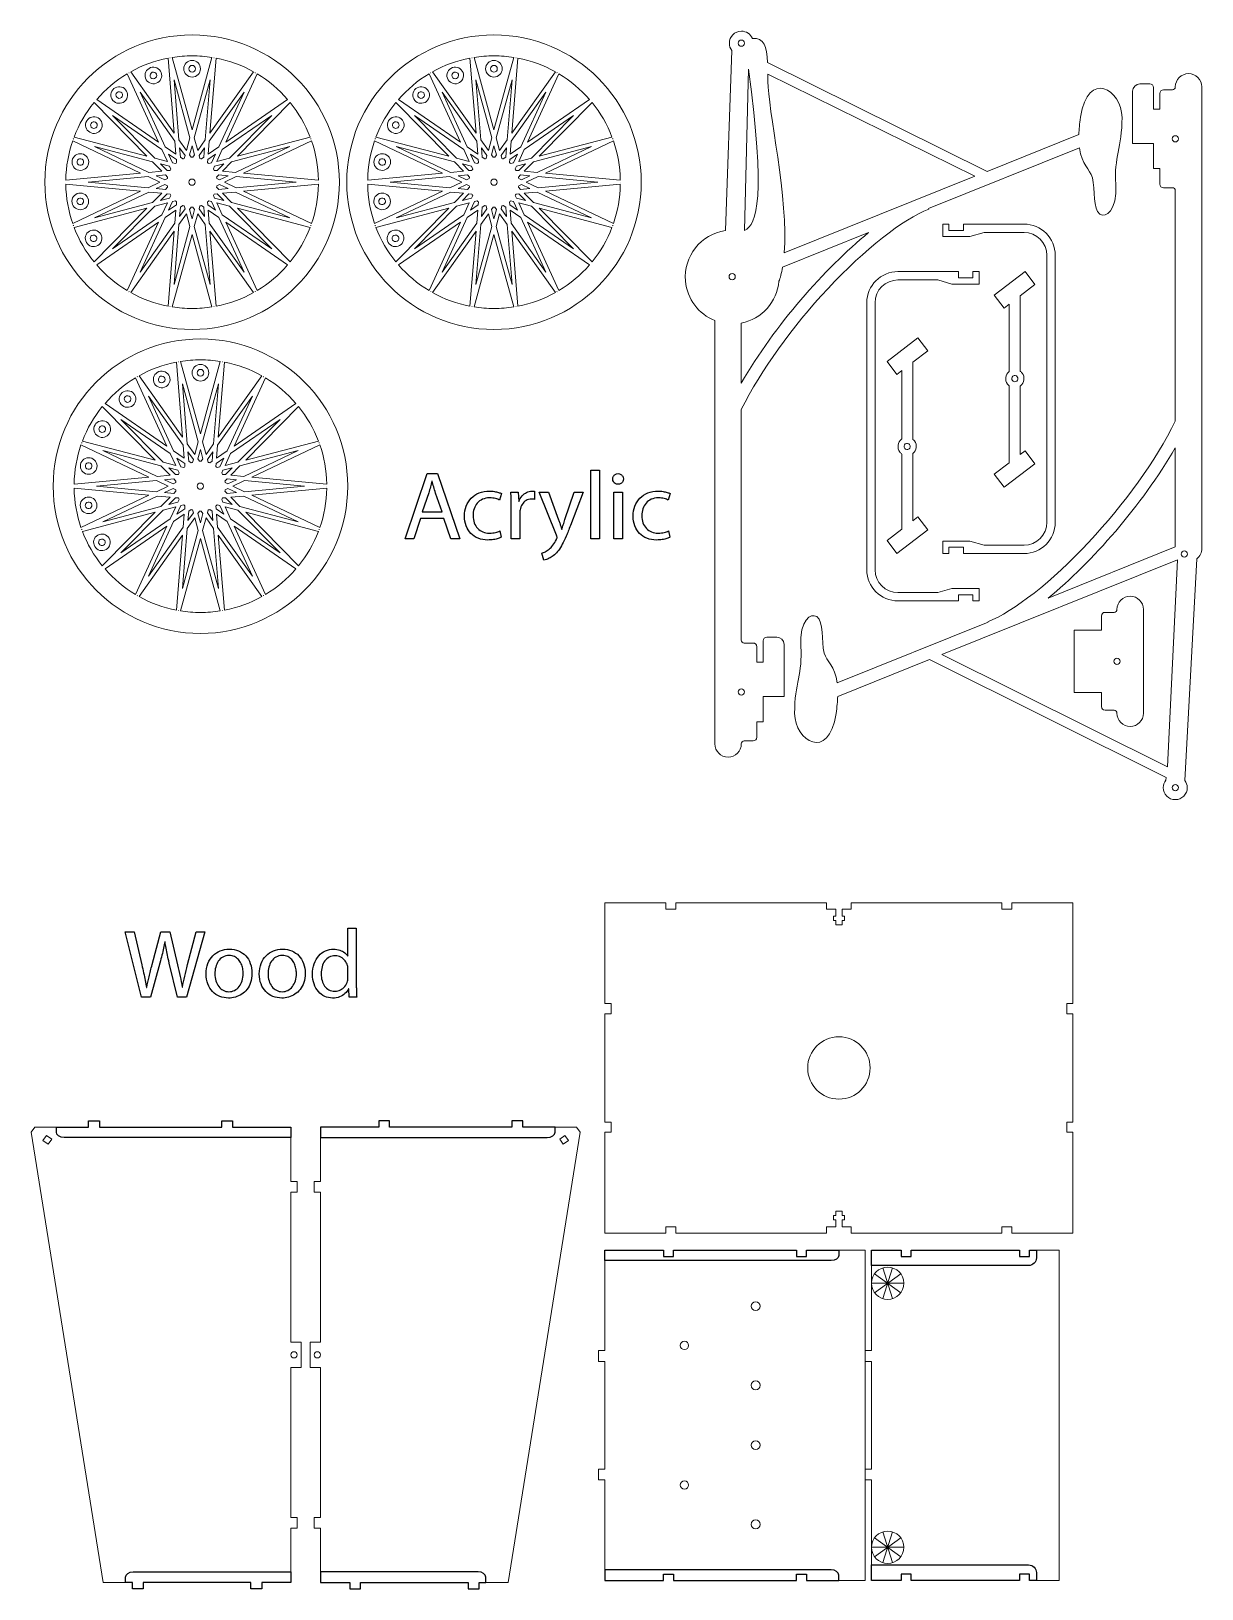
# Model space of a CAD drawing. Header units: millimetres. Extents: x -291 to 272, y -361 to 387.
import ezdxf

# ---------------------------------------------------------------- set-up
doc = ezdxf.new("R2010")
doc.units = ezdxf.units.MM
doc.header["$MEASUREMENT"] = 0
doc.layers.add('ChristianiaBike', color=7, linetype='Continuous')

msp = doc.modelspace()

# ---------------------------------------------------------------- linework, layer by layer
at = {"layer": 'ChristianiaBike', "color": 1, "lineweight": 9}
for points, knots in [([(-213.3329, 385.4562), (-252.417, 385.4562), (-284.1001, 353.7724), (-284.1001, 314.6891), (-284.1001, 314.6891), (-284.1001, 275.6059), (-252.417, 243.9221), (-213.3329, 243.9221), (-213.3329, 243.9221), (-174.2486, 243.9221), (-142.5656, 275.6059), (-142.5656, 314.6891), (-142.5656, 314.6891), (-142.5656, 353.7724), (-174.2486, 385.4562), (-213.3329, 385.4562)], [0, 0, 0, 0, 0.2, 0.2, 0.2, 0.2, 0.4, 0.4, 0.4, 0.4, 0.6, 0.6, 0.6, 0.6, 1, 1, 1, 1]), ([(-68.2709, 385.4562), (-107.3547, 385.4562), (-139.0378, 353.7724), (-139.0378, 314.6891), (-139.0378, 314.6891), (-139.0378, 275.6059), (-107.3547, 243.9221), (-68.2709, 243.9221), (-68.2709, 243.9221), (-29.1863, 243.9221), (2.496, 275.6059), (2.496, 314.6891), (2.496, 314.6891), (2.496, 353.7724), (-29.1863, 385.4562), (-68.2709, 385.4562)], [0, 0, 0, 0, 0.2, 0.2, 0.2, 0.2, 0.4, 0.4, 0.4, 0.4, 0.6, 0.6, 0.6, 0.6, 1, 1, 1, 1]), ([(63.2147, 372.2083), (62.8923, 380.1322), (61.517, 384.0811), (55.9049, 383.7799), (55.9049, 383.7799), (55.023, 385.8353), (52.9821, 387.2759), (50.6036, 387.2759), (50.6036, 387.2759), (47.4176, 387.2759), (44.8359, 384.6932), (44.8359, 381.5081), (44.8359, 381.5081), (44.8359, 380.2073), (45.2713, 379.0108), (45.9975, 378.0462)], [0, 0, 0, 0, 0.2, 0.2, 0.2, 0.2, 0.4, 0.4, 0.4, 0.4, 0.6, 0.6, 0.6, 0.6, 1, 1, 1, 1]), ([(49.0905, 381.5081), (49.0905, 382.3367), (49.7616, 383.0082), (50.5906, 383.0082), (50.5906, 383.0082), (51.4194, 383.0082), (52.0905, 382.3367), (52.0905, 381.5081), (52.0905, 381.5081), (52.0905, 380.6796), (51.4194, 380.0082), (50.5906, 380.0082), (50.5906, 380.0082), (49.7616, 380.0082), (49.0905, 380.6796), (49.0905, 381.5081)], [0, 0, 0, 0, 0.2, 0.2, 0.2, 0.2, 0.4, 0.4, 0.4, 0.4, 0.6, 0.6, 0.6, 0.6, 1, 1, 1, 1]), ([(-223.8036, 374.4998), (-223.8036, 374.4998), (-223.8757, 374.4802), (-223.8757, 374.4802), (-223.8757, 374.4802), (-223.8757, 374.4802), (-223.9686, 374.4726), (-223.9686, 374.4726)], [0, 0, 0, 0, 0.33333333, 0.33333333, 0.33333333, 0.33333333, 1, 1, 1, 1]), ([(-222.886, 374.6521), (-219.7735, 375.144), (-216.5835, 375.4024), (-213.3329, 375.4024), (-213.3329, 375.4024), (-210.0823, 375.4024), (-206.8923, 375.144), (-203.7798, 374.6521)], [0, 0, 0, 0, 0.33333333, 0.33333333, 0.33333333, 0.33333333, 1, 1, 1, 1]), ([(-203.7798, 374.6521), (-203.7798, 374.6521), (-213.3329, 339.8046), (-213.3329, 339.8046), (-213.3329, 339.8046), (-213.3329, 339.8046), (-222.886, 374.6521), (-222.886, 374.6521)], [0, 0, 0, 0, 0.33333333, 0.33333333, 0.33333333, 0.33333333, 1, 1, 1, 1]), ([(-183.8468, 367.7691), (-183.8468, 367.7691), (-204.7439, 338.2881), (-204.7439, 338.2881), (-204.7439, 338.2881), (-204.7439, 338.2881), (-201.8013, 374.3038), (-201.8013, 374.3038)], [0, 0, 0, 0, 0.33333333, 0.33333333, 0.33333333, 0.33333333, 1, 1, 1, 1]), ([(-78.7413, 374.4998), (-78.7413, 374.4998), (-78.8136, 374.4802), (-78.8136, 374.4802), (-78.8136, 374.4802), (-78.8136, 374.4802), (-78.9067, 374.4726), (-78.9067, 374.4726)], [0, 0, 0, 0, 0.33333333, 0.33333333, 0.33333333, 0.33333333, 1, 1, 1, 1]), ([(-77.8242, 374.6521), (-74.7112, 375.144), (-71.5217, 375.4024), (-68.2709, 375.4024), (-68.2709, 375.4024), (-65.0202, 375.4024), (-61.83, 375.144), (-58.7177, 374.6521)], [0, 0, 0, 0, 0.33333333, 0.33333333, 0.33333333, 0.33333333, 1, 1, 1, 1]), ([(-58.7177, 374.6521), (-58.7177, 374.6521), (-68.2709, 339.8046), (-68.2709, 339.8046), (-68.2709, 339.8046), (-68.2709, 339.8046), (-77.8242, 374.6521), (-77.8242, 374.6521)], [0, 0, 0, 0, 0.33333333, 0.33333333, 0.33333333, 0.33333333, 1, 1, 1, 1]), ([(-38.7851, 367.7691), (-38.7851, 367.7691), (-59.6816, 338.2881), (-59.6816, 338.2881), (-59.6816, 338.2881), (-59.6816, 338.2881), (-56.7395, 374.3038), (-56.7395, 374.3038)], [0, 0, 0, 0, 0.33333333, 0.33333333, 0.33333333, 0.33333333, 1, 1, 1, 1]), ([(-243.6098, 367.325), (-243.6098, 367.325), (-243.6895, 367.2685), (-243.6895, 367.2685), (-243.6895, 367.2685), (-243.6895, 367.2685), (-243.761, 367.2358), (-243.761, 367.2358)], [0, 0, 0, 0, 0.33333333, 0.33333333, 0.33333333, 0.33333333, 1, 1, 1, 1]), ([(-233.3232, 369.7452), (-235.3989, 368.9897), (-236.4693, 366.6942), (-235.7134, 364.6182), (-235.7134, 364.6182), (-234.9579, 362.5426), (-232.6628, 361.4722), (-230.5868, 362.2277), (-230.5868, 362.2277), (-228.5108, 362.9832), (-227.4407, 365.2786), (-228.1962, 367.3543), (-228.1962, 367.3543), (-228.9518, 369.4303), (-231.2472, 370.5011), (-233.3232, 369.7452)], [0, 0, 0, 0, 0.2, 0.2, 0.2, 0.2, 0.4, 0.4, 0.4, 0.4, 0.6, 0.6, 0.6, 0.6, 1, 1, 1, 1]), ([(-231.4078, 364.4832), (-232.238, 364.181), (-233.1561, 364.6089), (-233.4583, 365.4392), (-233.4583, 365.4392), (-233.7608, 366.2698), (-233.3325, 367.1876), (-232.5023, 367.4897), (-232.5023, 367.4897), (-231.6716, 367.7919), (-230.7535, 367.3643), (-230.4514, 366.5337), (-230.4514, 366.5337), (-230.1489, 365.7034), (-230.5775, 364.7857), (-231.4078, 364.4832)], [0, 0, 0, 0, 0.2, 0.2, 0.2, 0.2, 0.4, 0.4, 0.4, 0.4, 0.6, 0.6, 0.6, 0.6, 1, 1, 1, 1]), ([(-213.3329, 373.2223), (-215.5421, 373.2223), (-217.3328, 371.4313), (-217.3328, 369.2223), (-217.3328, 369.2223), (-217.3328, 367.0132), (-215.5421, 365.2222), (-213.3329, 365.2222), (-213.3329, 365.2222), (-211.1237, 365.2222), (-209.333, 367.0132), (-209.333, 369.2223), (-209.333, 369.2223), (-209.333, 371.4313), (-211.1237, 373.2223), (-213.3329, 373.2223)], [0, 0, 0, 0, 0.2, 0.2, 0.2, 0.2, 0.4, 0.4, 0.4, 0.4, 0.6, 0.6, 0.6, 0.6, 1, 1, 1, 1]), ([(-213.3329, 367.6223), (-214.2165, 367.6223), (-214.933, 368.3386), (-214.933, 369.2223), (-214.933, 369.2223), (-214.933, 370.1059), (-214.2165, 370.8221), (-213.3329, 370.8221), (-213.3329, 370.8221), (-212.4492, 370.8221), (-211.7328, 370.1059), (-211.7328, 369.2223), (-211.7328, 369.2223), (-211.7328, 368.3386), (-212.4492, 367.6223), (-213.3329, 367.6223)], [0, 0, 0, 0, 0.2, 0.2, 0.2, 0.2, 0.4, 0.4, 0.4, 0.4, 0.6, 0.6, 0.6, 0.6, 1, 1, 1, 1]), ([(-182.8965, 367.2307), (-182.8965, 367.2307), (-182.9764, 367.2675), (-182.9764, 367.2675), (-182.9764, 367.2675), (-182.9764, 367.2675), (-183.0657, 367.3309), (-183.0657, 367.3309)], [0, 0, 0, 0, 0.33333333, 0.33333333, 0.33333333, 0.33333333, 1, 1, 1, 1]), ([(-98.5477, 367.325), (-98.5477, 367.325), (-98.6276, 367.2685), (-98.6276, 367.2685), (-98.6276, 367.2685), (-98.6276, 367.2685), (-98.6989, 367.2358), (-98.6989, 367.2358)], [0, 0, 0, 0, 0.33333333, 0.33333333, 0.33333333, 0.33333333, 1, 1, 1, 1]), ([(-88.2614, 369.7452), (-90.3366, 368.9897), (-91.4073, 366.6942), (-90.6515, 364.6182), (-90.6515, 364.6182), (-89.8956, 362.5426), (-87.6007, 361.4722), (-85.5247, 362.2277), (-85.5247, 362.2277), (-83.4487, 362.9832), (-82.3786, 365.2786), (-83.1344, 367.3543), (-83.1344, 367.3543), (-83.8896, 369.4303), (-86.1854, 370.5011), (-88.2614, 369.7452)], [0, 0, 0, 0, 0.2, 0.2, 0.2, 0.2, 0.4, 0.4, 0.4, 0.4, 0.6, 0.6, 0.6, 0.6, 1, 1, 1, 1]), ([(-86.346, 364.4832), (-87.1763, 364.181), (-88.094, 364.6089), (-88.3965, 365.4392), (-88.3965, 365.4392), (-88.699, 366.2698), (-88.2704, 367.1876), (-87.4401, 367.4897), (-87.4401, 367.4897), (-86.6099, 367.7919), (-85.6914, 367.3643), (-85.3896, 366.5337), (-85.3896, 366.5337), (-85.0871, 365.7034), (-85.5157, 364.7857), (-86.346, 364.4832)], [0, 0, 0, 0, 0.2, 0.2, 0.2, 0.2, 0.4, 0.4, 0.4, 0.4, 0.6, 0.6, 0.6, 0.6, 1, 1, 1, 1]), ([(-68.2709, 373.2223), (-70.4799, 373.2223), (-72.2707, 371.4313), (-72.2707, 369.2223), (-72.2707, 369.2223), (-72.2707, 367.0132), (-70.4799, 365.2222), (-68.2709, 365.2222), (-68.2709, 365.2222), (-66.0619, 365.2222), (-64.2712, 367.0132), (-64.2712, 369.2223), (-64.2712, 369.2223), (-64.2712, 371.4313), (-66.0619, 373.2223), (-68.2709, 373.2223)], [0, 0, 0, 0, 0.2, 0.2, 0.2, 0.2, 0.4, 0.4, 0.4, 0.4, 0.6, 0.6, 0.6, 0.6, 1, 1, 1, 1]), ([(-68.2709, 367.6223), (-69.1543, 367.6223), (-69.8708, 368.3386), (-69.8708, 369.2223), (-69.8708, 369.2223), (-69.8708, 370.1059), (-69.1543, 370.8221), (-68.2709, 370.8221), (-68.2709, 370.8221), (-67.3869, 370.8221), (-66.671, 370.1059), (-66.671, 369.2223), (-66.671, 369.2223), (-66.671, 368.3386), (-67.3869, 367.6223), (-68.2709, 367.6223)], [0, 0, 0, 0, 0.2, 0.2, 0.2, 0.2, 0.4, 0.4, 0.4, 0.4, 0.6, 0.6, 0.6, 0.6, 1, 1, 1, 1]), ([(-37.8342, 367.2307), (-37.8342, 367.2307), (-37.9141, 367.2675), (-37.9141, 367.2675), (-37.9141, 367.2675), (-37.9141, 367.2675), (-38.0037, 367.3309), (-38.0037, 367.3309)], [0, 0, 0, 0, 0.33333333, 0.33333333, 0.33333333, 0.33333333, 1, 1, 1, 1]), ([(212.8177, 337.6616), (212.8177, 337.6616), (168.6612, 319.8966), (168.6612, 319.8966), (168.6612, 319.8966), (168.6612, 319.8966), (63.2147, 372.2083), (63.2147, 372.2083)], [0, 0, 0, 0, 0.33333333, 0.33333333, 0.33333333, 0.33333333, 1, 1, 1, 1]), ([(213.0847, 331.2244), (214.1981, 322.9024), (218.1338, 321.0455), (219.2721, 316.8442), (219.2721, 316.8442), (220.8906, 310.869), (219.2721, 301.7723), (222.9149, 299.3442), (222.9149, 299.3442), (225.68, 297.5004), (231.2965, 300.7525), (230.4872, 313.7044), (230.4872, 313.7044), (229.6773, 326.6566), (233.5633, 331.2871), (233.5299, 345.8268), (233.5299, 345.8268), (233.4996, 359.0153), (217.0641, 369.2393), (213.6052, 345.8902), (213.6052, 345.8902), (213.1384, 342.7396), (212.8959, 340.03), (212.8177, 337.6616)], [0, 0, 0, 0, 0.14285714, 0.14285714, 0.14285714, 0.14285714, 0.28571429, 0.28571429, 0.28571429, 0.28571429, 0.42857143, 0.42857143, 0.42857143, 0.42857143, 0.57142857, 0.57142857, 0.57142857, 0.57142857, 0.71428571, 0.71428571, 0.71428571, 0.71428571, 1, 1, 1, 1]), ([(271.8925, 360.4853), (271.8925, 364.0062), (269.0379, 366.8601), (265.5176, 366.8601), (265.5176, 366.8601), (261.9968, 366.8601), (259.1428, 364.0062), (259.1428, 360.4853)], [0, 0, 0, 0, 0.33333333, 0.33333333, 0.33333333, 0.33333333, 1, 1, 1, 1]), ([(-244.5585, 366.7642), (-244.5585, 366.7642), (-229.4769, 333.9286), (-229.4769, 333.9286), (-229.4769, 333.9286), (-229.4769, 333.9286), (-259.1895, 354.4793), (-259.1895, 354.4793)], [0, 0, 0, 0, 0.33333333, 0.33333333, 0.33333333, 0.33333333, 1, 1, 1, 1]), ([(-250.9187, 359.6408), (-252.6106, 358.221), (-252.8314, 355.6978), (-251.411, 354.0053), (-251.411, 354.0053), (-249.9913, 352.3137), (-247.4685, 352.0925), (-245.7759, 353.5126), (-245.7759, 353.5126), (-244.0836, 354.9327), (-243.8631, 357.4559), (-245.2832, 359.1474), (-245.2832, 359.1474), (-246.7029, 360.84), (-249.2265, 361.0615), (-250.9187, 359.6408)], [0, 0, 0, 0, 0.2, 0.2, 0.2, 0.2, 0.4, 0.4, 0.4, 0.4, 0.6, 0.6, 0.6, 0.6, 1, 1, 1, 1]), ([(-216.028, 329.9737), (-216.028, 329.9737), (-219.655, 335.0907), (-219.655, 335.0907), (-219.655, 335.0907), (-219.655, 335.0907), (-222.0064, 363.8786), (-222.0064, 363.8786), (-222.0064, 363.8786), (-222.0064, 363.8786), (-214.3699, 336.0222), (-214.3699, 336.0222), (-214.3699, 336.0222), (-214.3699, 336.0222), (-216.028, 329.9737), (-216.028, 329.9737)], [0, 0, 0, 0, 0.2, 0.2, 0.2, 0.2, 0.4, 0.4, 0.4, 0.4, 0.6, 0.6, 0.6, 0.6, 1, 1, 1, 1]), ([(-207.012, 335.0882), (-207.012, 335.0882), (-210.6378, 329.973), (-210.6378, 329.973), (-210.6378, 329.973), (-210.6378, 329.973), (-212.2961, 336.0222), (-212.2961, 336.0222), (-212.2961, 336.0222), (-212.2961, 336.0222), (-204.6597, 363.8775), (-204.6597, 363.8775), (-204.6597, 363.8775), (-204.6597, 363.8775), (-207.012, 335.0882), (-207.012, 335.0882)], [0, 0, 0, 0, 0.2, 0.2, 0.2, 0.2, 0.4, 0.4, 0.4, 0.4, 0.6, 0.6, 0.6, 0.6, 1, 1, 1, 1]), ([(-167.4759, 354.479), (-167.4759, 354.479), (-197.1905, 333.9269), (-197.1905, 333.9269), (-197.1905, 333.9269), (-197.1905, 333.9269), (-182.1072, 366.7642), (-182.1072, 366.7642)], [0, 0, 0, 0, 0.33333333, 0.33333333, 0.33333333, 0.33333333, 1, 1, 1, 1]), ([(-99.4964, 366.7642), (-99.4964, 366.7642), (-84.4146, 333.9286), (-84.4146, 333.9286), (-84.4146, 333.9286), (-84.4146, 333.9286), (-114.1274, 354.4793), (-114.1274, 354.4793)], [0, 0, 0, 0, 0.33333333, 0.33333333, 0.33333333, 0.33333333, 1, 1, 1, 1]), ([(-105.8568, 359.6408), (-107.5483, 358.221), (-107.7695, 355.6978), (-106.3487, 354.0053), (-106.3487, 354.0053), (-104.9293, 352.3137), (-102.4062, 352.0925), (-100.7139, 353.5126), (-100.7139, 353.5126), (-99.0217, 354.9327), (-98.8012, 357.4559), (-100.2213, 359.1474), (-100.2213, 359.1474), (-101.6406, 360.84), (-104.1645, 361.0615), (-105.8568, 359.6408)], [0, 0, 0, 0, 0.2, 0.2, 0.2, 0.2, 0.4, 0.4, 0.4, 0.4, 0.6, 0.6, 0.6, 0.6, 1, 1, 1, 1]), ([(-70.9657, 329.9737), (-70.9657, 329.9737), (-74.5927, 335.0907), (-74.5927, 335.0907), (-74.5927, 335.0907), (-74.5927, 335.0907), (-76.9443, 363.8786), (-76.9443, 363.8786), (-76.9443, 363.8786), (-76.9443, 363.8786), (-69.3079, 336.0222), (-69.3079, 336.0222), (-69.3079, 336.0222), (-69.3079, 336.0222), (-70.9657, 329.9737), (-70.9657, 329.9737)], [0, 0, 0, 0, 0.2, 0.2, 0.2, 0.2, 0.4, 0.4, 0.4, 0.4, 0.6, 0.6, 0.6, 0.6, 1, 1, 1, 1]), ([(-61.9499, 335.0882), (-61.9499, 335.0882), (-65.5755, 329.973), (-65.5755, 329.973), (-65.5755, 329.973), (-65.5755, 329.973), (-67.234, 336.0222), (-67.234, 336.0222), (-67.234, 336.0222), (-67.234, 336.0222), (-59.5976, 363.8775), (-59.5976, 363.8775), (-59.5976, 363.8775), (-59.5976, 363.8775), (-61.9499, 335.0882), (-61.9499, 335.0882)], [0, 0, 0, 0, 0.2, 0.2, 0.2, 0.2, 0.4, 0.4, 0.4, 0.4, 0.6, 0.6, 0.6, 0.6, 1, 1, 1, 1]), ([(-22.4139, 354.479), (-22.4139, 354.479), (-52.1286, 333.9269), (-52.1286, 333.9269), (-52.1286, 333.9269), (-52.1286, 333.9269), (-37.0453, 366.7642), (-37.0453, 366.7642)], [0, 0, 0, 0, 0.33333333, 0.33333333, 0.33333333, 0.33333333, 1, 1, 1, 1]), ([(63.3098, 366.6398), (63.3098, 366.6398), (162.7997, 317.5384), (162.7997, 317.5384), (162.7997, 317.5384), (162.7997, 317.5384), (71.1984, 280.6862), (71.1984, 280.6862)], [0, 0, 0, 0, 0.33333333, 0.33333333, 0.33333333, 0.33333333, 1, 1, 1, 1]), ([(251.6732, 357.3103), (251.6732, 357.3103), (251.6732, 349.8593), (251.6732, 349.8593), (251.6732, 349.8593), (251.6732, 349.8593), (248.6718, 349.8593), (248.6718, 349.8593), (248.6718, 349.8593), (248.6718, 349.8593), (248.6718, 360.1574), (248.6718, 360.1574)], [0, 0, 0, 0, 0.25, 0.25, 0.25, 0.25, 0.5, 0.5, 0.5, 0.5, 1, 1, 1, 1]), ([(-260.4804, 352.938), (-260.4804, 352.938), (-235.084, 327.2472), (-235.084, 327.2472), (-235.084, 327.2472), (-235.084, 327.2472), (-270.0447, 336.3994), (-270.0447, 336.3994)], [0, 0, 0, 0, 0.33333333, 0.33333333, 0.33333333, 0.33333333, 1, 1, 1, 1]), ([(-247.3189, 355.3513), (-247.9959, 354.7835), (-249.0046, 354.8714), (-249.5727, 355.5483), (-249.5727, 355.5483), (-250.1411, 356.2253), (-250.0526, 357.2343), (-249.3756, 357.8025), (-249.3756, 357.8025), (-248.6983, 358.3702), (-247.6896, 358.2827), (-247.1215, 357.6054), (-247.1215, 357.6054), (-246.5531, 356.9284), (-246.642, 355.9194), (-247.3189, 355.3513)], [0, 0, 0, 0, 0.2, 0.2, 0.2, 0.2, 0.4, 0.4, 0.4, 0.4, 0.6, 0.6, 0.6, 0.6, 1, 1, 1, 1]), ([(-221.6037, 334.381), (-221.6037, 334.381), (-221.0931, 328.1298), (-221.0931, 328.1298), (-221.0931, 328.1298), (-221.0931, 328.1298), (-226.2513, 331.6976), (-226.2513, 331.6976), (-226.2513, 331.6976), (-226.2513, 331.6976), (-238.3072, 357.9458), (-238.3072, 357.9458), (-238.3072, 357.9458), (-238.3072, 357.9458), (-221.6037, 334.381), (-221.6037, 334.381)], [0, 0, 0, 0, 0.2, 0.2, 0.2, 0.2, 0.4, 0.4, 0.4, 0.4, 0.6, 0.6, 0.6, 0.6, 1, 1, 1, 1]), ([(-200.4162, 331.6958), (-200.4162, 331.6958), (-205.574, 328.1285), (-205.574, 328.1285), (-205.574, 328.1285), (-205.574, 328.1285), (-205.0633, 334.3785), (-205.0633, 334.3785), (-205.0633, 334.3785), (-205.0633, 334.3785), (-188.3596, 357.9437), (-188.3596, 357.9437), (-188.3596, 357.9437), (-188.3596, 357.9437), (-200.4162, 331.6958), (-200.4162, 331.6958)], [0, 0, 0, 0, 0.2, 0.2, 0.2, 0.2, 0.4, 0.4, 0.4, 0.4, 0.6, 0.6, 0.6, 0.6, 1, 1, 1, 1]), ([(-156.6206, 336.3984), (-156.6206, 336.3984), (-191.5838, 327.2458), (-191.5838, 327.2458), (-191.5838, 327.2458), (-191.5838, 327.2458), (-166.1852, 352.938), (-166.1852, 352.938)], [0, 0, 0, 0, 0.33333333, 0.33333333, 0.33333333, 0.33333333, 1, 1, 1, 1]), ([(-115.4183, 352.938), (-115.4183, 352.938), (-90.0217, 327.2472), (-90.0217, 327.2472), (-90.0217, 327.2472), (-90.0217, 327.2472), (-124.9825, 336.3994), (-124.9825, 336.3994)], [0, 0, 0, 0, 0.33333333, 0.33333333, 0.33333333, 0.33333333, 1, 1, 1, 1]), ([(-102.2566, 355.3513), (-102.9339, 354.7835), (-103.9427, 354.8714), (-104.5104, 355.5483), (-104.5104, 355.5483), (-105.0788, 356.2253), (-104.9907, 357.2343), (-104.3134, 357.8025), (-104.3134, 357.8025), (-103.6361, 358.3702), (-102.6273, 358.2827), (-102.0596, 357.6054), (-102.0596, 357.6054), (-101.4911, 356.9284), (-101.58, 355.9194), (-102.2566, 355.3513)], [0, 0, 0, 0, 0.2, 0.2, 0.2, 0.2, 0.4, 0.4, 0.4, 0.4, 0.6, 0.6, 0.6, 0.6, 1, 1, 1, 1]), ([(-76.5419, 334.381), (-76.5419, 334.381), (-76.0314, 328.1298), (-76.0314, 328.1298), (-76.0314, 328.1298), (-76.0314, 328.1298), (-81.1894, 331.6976), (-81.1894, 331.6976), (-81.1894, 331.6976), (-81.1894, 331.6976), (-93.245, 357.9458), (-93.245, 357.9458), (-93.245, 357.9458), (-93.245, 357.9458), (-76.5419, 334.381), (-76.5419, 334.381)], [0, 0, 0, 0, 0.2, 0.2, 0.2, 0.2, 0.4, 0.4, 0.4, 0.4, 0.6, 0.6, 0.6, 0.6, 1, 1, 1, 1]), ([(-55.3539, 331.6958), (-55.3539, 331.6958), (-60.5119, 328.1285), (-60.5119, 328.1285), (-60.5119, 328.1285), (-60.5119, 328.1285), (-60.0013, 334.3785), (-60.0013, 334.3785), (-60.0013, 334.3785), (-60.0013, 334.3785), (-43.2974, 357.9437), (-43.2974, 357.9437), (-43.2974, 357.9437), (-43.2974, 357.9437), (-55.3539, 331.6958), (-55.3539, 331.6958)], [0, 0, 0, 0, 0.2, 0.2, 0.2, 0.2, 0.4, 0.4, 0.4, 0.4, 0.6, 0.6, 0.6, 0.6, 1, 1, 1, 1]), ([(-11.5585, 336.3984), (-11.5585, 336.3984), (-46.522, 327.2458), (-46.522, 327.2458), (-46.522, 327.2458), (-46.522, 327.2458), (-21.1234, 352.938), (-21.1234, 352.938)], [0, 0, 0, 0, 0.33333333, 0.33333333, 0.33333333, 0.33333333, 1, 1, 1, 1]), ([(238.6149, 358.3935), (238.6149, 358.3935), (238.6149, 333.2956), (238.6149, 333.2956), (238.6149, 333.2956), (238.6149, 333.2956), (248.6718, 333.2956), (248.6718, 333.2956), (248.6718, 333.2956), (248.6718, 333.2956), (248.6718, 321.2336), (248.6718, 321.2336), (248.6718, 321.2336), (248.6718, 321.2336), (251.6732, 321.2336), (251.6732, 321.2336), (251.6732, 321.2336), (251.6732, 321.2336), (251.6732, 313.7826), (251.6732, 313.7826)], [0, 0, 0, 0, 0.16666667, 0.16666667, 0.16666667, 0.16666667, 0.33333333, 0.33333333, 0.33333333, 0.33333333, 0.5, 0.5, 0.5, 0.5, 0.66666667, 0.66666667, 0.66666667, 0.66666667, 1, 1, 1, 1]), ([(-263.997, 344.1278), (-265.1011, 342.2148), (-264.4459, 339.7684), (-262.5321, 338.6636), (-262.5321, 338.6636), (-260.6194, 337.5598), (-258.1734, 338.215), (-257.0682, 340.1281), (-257.0682, 340.1281), (-255.9637, 342.0415), (-256.6197, 344.4879), (-258.5327, 345.5917), (-258.5327, 345.5917), (-260.4458, 346.6965), (-262.8925, 346.0416), (-263.997, 344.1278)], [0, 0, 0, 0, 0.2, 0.2, 0.2, 0.2, 0.4, 0.4, 0.4, 0.4, 0.6, 0.6, 0.6, 0.6, 1, 1, 1, 1]), ([(-225.2224, 324.6654), (-225.2224, 324.6654), (-231.2894, 326.2537), (-231.2894, 326.2537), (-231.2894, 326.2537), (-231.2894, 326.2537), (-251.5959, 346.7957), (-251.5959, 346.7957), (-251.5959, 346.7957), (-251.5959, 346.7957), (-227.8402, 330.365), (-227.8402, 330.365), (-227.8402, 330.365), (-227.8402, 330.365), (-225.2224, 324.6654), (-225.2224, 324.6654)], [0, 0, 0, 0, 0.2, 0.2, 0.2, 0.2, 0.4, 0.4, 0.4, 0.4, 0.6, 0.6, 0.6, 0.6, 1, 1, 1, 1]), ([(-195.3784, 326.2526), (-195.3784, 326.2526), (-201.4451, 324.6644), (-201.4451, 324.6644), (-201.4451, 324.6644), (-201.4451, 324.6644), (-198.8273, 330.3633), (-198.8273, 330.3633), (-198.8273, 330.3633), (-198.8273, 330.3633), (-175.0713, 346.794), (-175.0713, 346.794), (-175.0713, 346.794), (-175.0713, 346.794), (-195.3784, 326.2526), (-195.3784, 326.2526)], [0, 0, 0, 0, 0.2, 0.2, 0.2, 0.2, 0.4, 0.4, 0.4, 0.4, 0.6, 0.6, 0.6, 0.6, 1, 1, 1, 1]), ([(-118.935, 344.1278), (-120.0388, 342.2148), (-119.3836, 339.7684), (-117.4702, 338.6636), (-117.4702, 338.6636), (-115.5575, 337.5598), (-113.1115, 338.215), (-112.0062, 340.1281), (-112.0062, 340.1281), (-110.9018, 342.0415), (-111.5577, 344.4879), (-113.4704, 345.5917), (-113.4704, 345.5917), (-115.3838, 346.6965), (-117.8305, 346.0416), (-118.935, 344.1278)], [0, 0, 0, 0, 0.2, 0.2, 0.2, 0.2, 0.4, 0.4, 0.4, 0.4, 0.6, 0.6, 0.6, 0.6, 1, 1, 1, 1]), ([(-80.1607, 324.6654), (-80.1607, 324.6654), (-86.2275, 326.2537), (-86.2275, 326.2537), (-86.2275, 326.2537), (-86.2275, 326.2537), (-106.5337, 346.7957), (-106.5337, 346.7957), (-106.5337, 346.7957), (-106.5337, 346.7957), (-82.7782, 330.365), (-82.7782, 330.365), (-82.7782, 330.365), (-82.7782, 330.365), (-80.1607, 324.6654), (-80.1607, 324.6654)], [0, 0, 0, 0, 0.2, 0.2, 0.2, 0.2, 0.4, 0.4, 0.4, 0.4, 0.6, 0.6, 0.6, 0.6, 1, 1, 1, 1]), ([(-50.3165, 326.2526), (-50.3165, 326.2526), (-56.3833, 324.6644), (-56.3833, 324.6644), (-56.3833, 324.6644), (-56.3833, 324.6644), (-53.765, 330.3633), (-53.765, 330.3633), (-53.765, 330.3633), (-53.765, 330.3633), (-30.009, 346.794), (-30.009, 346.794), (-30.009, 346.794), (-30.009, 346.794), (-50.3165, 326.2526), (-50.3165, 326.2526)], [0, 0, 0, 0, 0.2, 0.2, 0.2, 0.2, 0.4, 0.4, 0.4, 0.4, 0.6, 0.6, 0.6, 0.6, 1, 1, 1, 1]), ([(-259.1473, 341.3283), (-259.5893, 340.5632), (-260.567, 340.3007), (-261.3326, 340.7423), (-261.3326, 340.7423), (-262.098, 341.1843), (-262.3599, 342.1628), (-261.9182, 342.9283), (-261.9182, 342.9283), (-261.4759, 343.693), (-260.4981, 343.9559), (-259.7326, 343.5139), (-259.7326, 343.5139), (-258.9671, 343.0723), (-258.7053, 342.0935), (-259.1473, 341.3283)], [0, 0, 0, 0, 0.2, 0.2, 0.2, 0.2, 0.4, 0.4, 0.4, 0.4, 0.6, 0.6, 0.6, 0.6, 1, 1, 1, 1]), ([(-114.085, 341.3283), (-114.5274, 340.5632), (-115.5051, 340.3007), (-116.2706, 340.7423), (-116.2706, 340.7423), (-117.0361, 341.1843), (-117.2979, 342.1628), (-116.8563, 342.9283), (-116.8563, 342.9283), (-116.4139, 343.693), (-115.4362, 343.9559), (-114.6707, 343.5139), (-114.6707, 343.5139), (-113.9052, 343.0723), (-113.6434, 342.0935), (-114.085, 341.3283)], [0, 0, 0, 0, 0.2, 0.2, 0.2, 0.2, 0.4, 0.4, 0.4, 0.4, 0.6, 0.6, 0.6, 0.6, 1, 1, 1, 1]), ([(260.6428, 335.5466), (260.6428, 334.7181), (259.971, 334.0466), (259.1428, 334.0466), (259.1428, 334.0466), (258.3139, 334.0466), (257.6429, 334.7181), (257.6429, 335.5466), (257.6429, 335.5466), (257.6429, 336.3748), (258.3139, 337.0466), (259.1428, 337.0466), (259.1428, 337.0466), (259.971, 337.0466), (260.6428, 336.3748), (260.6428, 335.5466)], [0, 0, 0, 0, 0.2, 0.2, 0.2, 0.2, 0.4, 0.4, 0.4, 0.4, 0.6, 0.6, 0.6, 0.6, 1, 1, 1, 1]), ([(-270.3447, 335.6105), (-270.3447, 335.6105), (-270.3854, 335.4548), (-270.3854, 335.4548), (-270.3854, 335.4548), (-270.3854, 335.4548), (-270.4455, 335.328), (-270.4455, 335.328)], [0, 0, 0, 0, 0.33333333, 0.33333333, 0.33333333, 0.33333333, 1, 1, 1, 1]), ([(-227.9175, 319.9977), (-227.9175, 319.9977), (-234.1618, 319.4151), (-234.1618, 319.4151), (-234.1618, 319.4151), (-234.1618, 319.4151), (-260.2692, 331.773), (-260.2692, 331.773), (-260.2692, 331.773), (-260.2692, 331.773), (-232.3269, 324.458), (-232.3269, 324.458), (-232.3269, 324.458), (-232.3269, 324.458), (-227.9175, 319.9977), (-227.9175, 319.9977)], [0, 0, 0, 0, 0.2, 0.2, 0.2, 0.2, 0.4, 0.4, 0.4, 0.4, 0.6, 0.6, 0.6, 0.6, 1, 1, 1, 1]), ([(-217.8024, 325.854), (-217.8024, 325.854), (-218.9663, 326.6591), (-218.9663, 326.6591), (-218.9663, 326.6591), (-218.9663, 326.6591), (-219.3358, 331.1815), (-219.3358, 331.1815), (-219.3358, 331.1815), (-219.3358, 331.1815), (-216.7117, 327.4794), (-216.7117, 327.4794), (-216.7117, 327.4794), (-216.7117, 327.4794), (-217.0856, 326.1152), (-217.0856, 326.1152)], [0, 0, 0, 0, 0.2, 0.2, 0.2, 0.2, 0.4, 0.4, 0.4, 0.4, 0.6, 0.6, 0.6, 0.6, 1, 1, 1, 1]), ([(-213.7119, 326.706), (-213.7119, 326.706), (-214.5325, 327.8639), (-214.5325, 327.8639), (-214.5325, 327.8639), (-214.5325, 327.8639), (-213.3329, 332.2398), (-213.3329, 332.2398), (-213.3329, 332.2398), (-213.3329, 332.2398), (-212.1333, 327.8636), (-212.1333, 327.8636)], [0, 0, 0, 0, 0.25, 0.25, 0.25, 0.25, 0.5, 0.5, 0.5, 0.5, 1, 1, 1, 1]), ([(-209.5801, 326.1152), (-209.5801, 326.1152), (-209.9541, 327.4791), (-209.9541, 327.4791), (-209.9541, 327.4791), (-209.9541, 327.4791), (-207.3313, 331.1791), (-207.3313, 331.1791), (-207.3313, 331.1791), (-207.3313, 331.1791), (-207.7008, 326.6574), (-207.7008, 326.6574)], [0, 0, 0, 0, 0.25, 0.25, 0.25, 0.25, 0.5, 0.5, 0.5, 0.5, 1, 1, 1, 1]), ([(-192.5061, 319.4145), (-192.5061, 319.4145), (-198.75, 319.997), (-198.75, 319.997), (-198.75, 319.997), (-198.75, 319.997), (-194.3411, 324.4567), (-194.3411, 324.4567), (-194.3411, 324.4567), (-194.3411, 324.4567), (-166.399, 331.7713), (-166.399, 331.7713), (-166.399, 331.7713), (-166.399, 331.7713), (-192.5061, 319.4145), (-192.5061, 319.4145)], [0, 0, 0, 0, 0.2, 0.2, 0.2, 0.2, 0.4, 0.4, 0.4, 0.4, 0.6, 0.6, 0.6, 0.6, 1, 1, 1, 1]), ([(-152.632, 315.6937), (-152.632, 315.6937), (-188.6005, 319.05), (-188.6005, 319.05), (-188.6005, 319.05), (-188.6005, 319.05), (-155.9328, 334.5122), (-155.9328, 334.5122)], [0, 0, 0, 0, 0.33333333, 0.33333333, 0.33333333, 0.33333333, 1, 1, 1, 1]), ([(-125.2826, 335.6105), (-125.2826, 335.6105), (-125.3233, 335.4548), (-125.3233, 335.4548), (-125.3233, 335.4548), (-125.3233, 335.4548), (-125.3836, 335.328), (-125.3836, 335.328)], [0, 0, 0, 0, 0.33333333, 0.33333333, 0.33333333, 0.33333333, 1, 1, 1, 1]), ([(-82.8554, 319.9977), (-82.8554, 319.9977), (-89.1, 319.4151), (-89.1, 319.4151), (-89.1, 319.4151), (-89.1, 319.4151), (-115.2071, 331.773), (-115.2071, 331.773), (-115.2071, 331.773), (-115.2071, 331.773), (-87.2651, 324.458), (-87.2651, 324.458), (-87.2651, 324.458), (-87.2651, 324.458), (-82.8554, 319.9977), (-82.8554, 319.9977)], [0, 0, 0, 0, 0.2, 0.2, 0.2, 0.2, 0.4, 0.4, 0.4, 0.4, 0.6, 0.6, 0.6, 0.6, 1, 1, 1, 1]), ([(-72.7406, 325.854), (-72.7406, 325.854), (-73.9044, 326.6591), (-73.9044, 326.6591), (-73.9044, 326.6591), (-73.9044, 326.6591), (-74.2737, 331.1815), (-74.2737, 331.1815), (-74.2737, 331.1815), (-74.2737, 331.1815), (-71.6499, 327.4794), (-71.6499, 327.4794), (-71.6499, 327.4794), (-71.6499, 327.4794), (-72.0233, 326.1152), (-72.0233, 326.1152)], [0, 0, 0, 0, 0.2, 0.2, 0.2, 0.2, 0.4, 0.4, 0.4, 0.4, 0.6, 0.6, 0.6, 0.6, 1, 1, 1, 1]), ([(-68.6499, 326.706), (-68.6499, 326.706), (-69.4705, 327.8639), (-69.4705, 327.8639), (-69.4705, 327.8639), (-69.4705, 327.8639), (-68.2709, 332.2398), (-68.2709, 332.2398), (-68.2709, 332.2398), (-68.2709, 332.2398), (-67.0713, 327.8636), (-67.0713, 327.8636)], [0, 0, 0, 0, 0.25, 0.25, 0.25, 0.25, 0.5, 0.5, 0.5, 0.5, 1, 1, 1, 1]), ([(-64.5179, 326.1152), (-64.5179, 326.1152), (-64.892, 327.4791), (-64.892, 327.4791), (-64.892, 327.4791), (-64.892, 327.4791), (-62.2696, 331.1791), (-62.2696, 331.1791), (-62.2696, 331.1791), (-62.2696, 331.1791), (-62.6389, 326.6574), (-62.6389, 326.6574)], [0, 0, 0, 0, 0.25, 0.25, 0.25, 0.25, 0.5, 0.5, 0.5, 0.5, 1, 1, 1, 1]), ([(-47.444, 319.4145), (-47.444, 319.4145), (-53.6878, 319.997), (-53.6878, 319.997), (-53.6878, 319.997), (-53.6878, 319.997), (-49.2788, 324.4567), (-49.2788, 324.4567), (-49.2788, 324.4567), (-49.2788, 324.4567), (-21.337, 331.7713), (-21.337, 331.7713), (-21.337, 331.7713), (-21.337, 331.7713), (-47.444, 319.4145), (-47.444, 319.4145)], [0, 0, 0, 0, 0.2, 0.2, 0.2, 0.2, 0.4, 0.4, 0.4, 0.4, 0.6, 0.6, 0.6, 0.6, 1, 1, 1, 1]), ([(-7.5697, 315.6937), (-7.5697, 315.6937), (-43.5386, 319.05), (-43.5386, 319.05), (-43.5386, 319.05), (-43.5386, 319.05), (-10.8708, 334.5122), (-10.8708, 334.5122)], [0, 0, 0, 0, 0.33333333, 0.33333333, 0.33333333, 0.33333333, 1, 1, 1, 1]), ([(140.6288, 301.774), (140.6288, 301.774), (140.5282, 302.0341), (140.5282, 302.0341), (140.5282, 302.0341), (140.5282, 302.0341), (213.0847, 331.2244), (213.0847, 331.2244)], [0, 0, 0, 0, 0.33333333, 0.33333333, 0.33333333, 0.33333333, 1, 1, 1, 1]), ([(-270.9809, 325.0771), (-271.364, 322.9019), (-269.9115, 320.8273), (-267.7356, 320.4438), (-267.7356, 320.4438), (-265.5604, 320.0607), (-263.4861, 321.5128), (-263.1019, 323.6884), (-263.1019, 323.6884), (-262.7182, 325.8644), (-264.1716, 327.9386), (-266.3465, 328.3217), (-266.3465, 328.3217), (-268.5224, 328.7058), (-270.5975, 327.2534), (-270.9809, 325.0771)], [0, 0, 0, 0, 0.2, 0.2, 0.2, 0.2, 0.4, 0.4, 0.4, 0.4, 0.6, 0.6, 0.6, 0.6, 1, 1, 1, 1]), ([(-265.466, 324.1053), (-265.6196, 323.235), (-266.4489, 322.6542), (-267.3191, 322.8072), (-267.3191, 322.8072), (-268.1897, 322.9608), (-268.7705, 323.7904), (-268.6172, 324.661), (-268.6172, 324.661), (-268.4632, 325.5308), (-267.6343, 326.1124), (-266.7637, 325.9591), (-266.7637, 325.9591), (-265.8932, 325.8058), (-265.3127, 324.9755), (-265.466, 324.1053)], [0, 0, 0, 0, 0.2, 0.2, 0.2, 0.2, 0.4, 0.4, 0.4, 0.4, 0.6, 0.6, 0.6, 0.6, 1, 1, 1, 1]), ([(-228.5321, 323.4648), (-228.5321, 323.4648), (-224.1431, 322.3159), (-224.1431, 322.3159), (-224.1431, 322.3159), (-224.1431, 322.3159), (-223.5519, 321.0288), (-223.5519, 321.0288)], [0, 0, 0, 0, 0.33333333, 0.33333333, 0.33333333, 0.33333333, 1, 1, 1, 1]), ([(-223.9347, 320.3691), (-223.9347, 320.3691), (-225.3423, 320.2378), (-225.3423, 320.2378), (-225.3423, 320.2378), (-225.3423, 320.2378), (-228.5321, 323.4648), (-228.5321, 323.4648)], [0, 0, 0, 0, 0.33333333, 0.33333333, 0.33333333, 0.33333333, 1, 1, 1, 1]), ([(-221.3495, 323.6516), (-221.3495, 323.6516), (-222.7206, 324.0109), (-222.7206, 324.0109), (-222.7206, 324.0109), (-222.7206, 324.0109), (-224.6144, 328.134), (-224.6144, 328.134), (-224.6144, 328.134), (-224.6144, 328.134), (-220.8826, 325.5529), (-220.8826, 325.5529), (-220.8826, 325.5529), (-220.8826, 325.5529), (-220.7672, 324.1387), (-220.7672, 324.1387)], [0, 0, 0, 0, 0.2, 0.2, 0.2, 0.2, 0.4, 0.4, 0.4, 0.4, 0.6, 0.6, 0.6, 0.6, 1, 1, 1, 1]), ([(-212.9537, 326.706), (-213.08, 326.7098), (-213.2058, 326.7156), (-213.3329, 326.7156), (-213.3329, 326.7156), (-213.46, 326.7156), (-213.5856, 326.7098), (-213.7119, 326.706)], [0, 0, 0, 0, 0.33333333, 0.33333333, 0.33333333, 0.33333333, 1, 1, 1, 1]), ([(-205.8999, 324.1397), (-205.8999, 324.1397), (-205.7845, 325.5515), (-205.7845, 325.5515), (-205.7845, 325.5515), (-205.7845, 325.5515), (-202.0531, 328.1323), (-202.0531, 328.1323), (-202.0531, 328.1323), (-202.0531, 328.1323), (-203.9467, 324.0095), (-203.9467, 324.0095)], [0, 0, 0, 0, 0.25, 0.25, 0.25, 0.25, 0.5, 0.5, 0.5, 0.5, 1, 1, 1, 1]), ([(-203.1147, 321.0299), (-203.1147, 321.0299), (-202.5246, 322.3145), (-202.5246, 322.3145), (-202.5246, 322.3145), (-202.5246, 322.3145), (-198.1355, 323.4635), (-198.1355, 323.4635), (-198.1355, 323.4635), (-198.1355, 323.4635), (-201.325, 320.2371), (-201.325, 320.2371)], [0, 0, 0, 0, 0.25, 0.25, 0.25, 0.25, 0.5, 0.5, 0.5, 0.5, 1, 1, 1, 1]), ([(-125.9189, 325.0771), (-126.302, 322.9019), (-124.8496, 320.8273), (-122.6736, 320.4438), (-122.6736, 320.4438), (-120.4984, 320.0607), (-118.4238, 321.5128), (-118.04, 323.6884), (-118.04, 323.6884), (-117.6562, 325.8644), (-119.1093, 327.9386), (-121.2846, 328.3217), (-121.2846, 328.3217), (-123.4605, 328.7058), (-125.5352, 327.2534), (-125.9189, 325.0771)], [0, 0, 0, 0, 0.2, 0.2, 0.2, 0.2, 0.4, 0.4, 0.4, 0.4, 0.6, 0.6, 0.6, 0.6, 1, 1, 1, 1]), ([(-120.404, 324.1053), (-120.5577, 323.235), (-121.3866, 322.6542), (-122.2568, 322.8072), (-122.2568, 322.8072), (-123.1277, 322.9608), (-123.7085, 323.7904), (-123.5549, 324.661), (-123.5549, 324.661), (-123.4012, 325.5308), (-122.5724, 326.1124), (-121.7015, 325.9591), (-121.7015, 325.9591), (-120.8312, 325.8058), (-120.2504, 324.9755), (-120.404, 324.1053)], [0, 0, 0, 0, 0.2, 0.2, 0.2, 0.2, 0.4, 0.4, 0.4, 0.4, 0.6, 0.6, 0.6, 0.6, 1, 1, 1, 1]), ([(-83.47, 323.4648), (-83.47, 323.4648), (-79.081, 322.3159), (-79.081, 322.3159), (-79.081, 322.3159), (-79.081, 322.3159), (-78.4898, 321.0288), (-78.4898, 321.0288)], [0, 0, 0, 0, 0.33333333, 0.33333333, 0.33333333, 0.33333333, 1, 1, 1, 1]), ([(-78.8729, 320.3691), (-78.8729, 320.3691), (-80.2805, 320.2378), (-80.2805, 320.2378), (-80.2805, 320.2378), (-80.2805, 320.2378), (-83.47, 323.4648), (-83.47, 323.4648)], [0, 0, 0, 0, 0.33333333, 0.33333333, 0.33333333, 0.33333333, 1, 1, 1, 1]), ([(-76.2877, 323.6516), (-76.2877, 323.6516), (-77.6588, 324.0109), (-77.6588, 324.0109), (-77.6588, 324.0109), (-77.6588, 324.0109), (-79.5522, 328.134), (-79.5522, 328.134), (-79.5522, 328.134), (-79.5522, 328.134), (-75.8205, 325.5529), (-75.8205, 325.5529), (-75.8205, 325.5529), (-75.8205, 325.5529), (-75.7054, 324.1387), (-75.7054, 324.1387)], [0, 0, 0, 0, 0.2, 0.2, 0.2, 0.2, 0.4, 0.4, 0.4, 0.4, 0.6, 0.6, 0.6, 0.6, 1, 1, 1, 1]), ([(-67.892, 326.706), (-68.0181, 326.7098), (-68.1435, 326.7156), (-68.2709, 326.7156), (-68.2709, 326.7156), (-68.3977, 326.7156), (-68.5238, 326.7098), (-68.6499, 326.706)], [0, 0, 0, 0, 0.33333333, 0.33333333, 0.33333333, 0.33333333, 1, 1, 1, 1]), ([(-60.8378, 324.1397), (-60.8378, 324.1397), (-60.7227, 325.5515), (-60.7227, 325.5515), (-60.7227, 325.5515), (-60.7227, 325.5515), (-56.991, 328.1323), (-56.991, 328.1323), (-56.991, 328.1323), (-56.991, 328.1323), (-58.8844, 324.0095), (-58.8844, 324.0095)], [0, 0, 0, 0, 0.25, 0.25, 0.25, 0.25, 0.5, 0.5, 0.5, 0.5, 1, 1, 1, 1]), ([(-58.0528, 321.0299), (-58.0528, 321.0299), (-57.4623, 322.3145), (-57.4623, 322.3145), (-57.4623, 322.3145), (-57.4623, 322.3145), (-53.0732, 323.4635), (-53.0732, 323.4635), (-53.0732, 323.4635), (-53.0732, 323.4635), (-56.2627, 320.2371), (-56.2627, 320.2371)], [0, 0, 0, 0, 0.25, 0.25, 0.25, 0.25, 0.5, 0.5, 0.5, 0.5, 1, 1, 1, 1]), ([(-228.8537, 314.6895), (-228.8537, 314.6895), (-234.5223, 312.0061), (-234.5223, 312.0061), (-234.5223, 312.0061), (-234.5223, 312.0061), (-263.2826, 314.6895), (-263.2826, 314.6895), (-263.2826, 314.6895), (-263.2826, 314.6895), (-234.5226, 317.3729), (-234.5226, 317.3729), (-234.5226, 317.3729), (-234.5226, 317.3729), (-228.8537, 314.6895), (-228.8537, 314.6895)], [0, 0, 0, 0, 0.2, 0.2, 0.2, 0.2, 0.4, 0.4, 0.4, 0.4, 0.6, 0.6, 0.6, 0.6, 1, 1, 1, 1]), ([(-225.2359, 316.4017), (-225.2359, 316.4017), (-226.5159, 315.796), (-226.5159, 315.796), (-226.5159, 315.796), (-226.5159, 315.796), (-230.6169, 317.737), (-230.6169, 317.737), (-230.6169, 317.737), (-230.6169, 317.737), (-226.0995, 318.1587), (-226.0995, 318.1587), (-226.0995, 318.1587), (-226.0995, 318.1587), (-225.1058, 317.1531), (-225.1058, 317.1531)], [0, 0, 0, 0, 0.2, 0.2, 0.2, 0.2, 0.4, 0.4, 0.4, 0.4, 0.6, 0.6, 0.6, 0.6, 1, 1, 1, 1]), ([(-211.8329, 314.6891), (-211.8329, 313.8606), (-212.5045, 313.1892), (-213.3329, 313.1892), (-213.3329, 313.1892), (-214.1613, 313.1892), (-214.8329, 313.8606), (-214.8329, 314.6891), (-214.8329, 314.6891), (-214.8329, 315.5177), (-214.1613, 316.1891), (-213.3329, 316.1891), (-213.3329, 316.1891), (-212.5045, 316.1891), (-211.8329, 315.5177), (-211.8329, 314.6891)], [0, 0, 0, 0, 0.2, 0.2, 0.2, 0.2, 0.4, 0.4, 0.4, 0.4, 0.6, 0.6, 0.6, 0.6, 1, 1, 1, 1]), ([(-200.568, 318.158), (-200.568, 318.158), (-196.0509, 317.7367), (-196.0509, 317.7367), (-196.0509, 317.7367), (-196.0509, 317.7367), (-200.1518, 315.7957), (-200.1518, 315.7957), (-200.1518, 315.7957), (-200.1518, 315.7957), (-201.4299, 316.4007), (-201.4299, 316.4007)], [0, 0, 0, 0, 0.25, 0.25, 0.25, 0.25, 0.5, 0.5, 0.5, 0.5, 1, 1, 1, 1]), ([(-197.8141, 314.6891), (-197.8141, 314.6891), (-192.1452, 317.3722), (-192.1452, 317.3722), (-192.1452, 317.3722), (-192.1452, 317.3722), (-163.3852, 314.6885), (-163.3852, 314.6885), (-163.3852, 314.6885), (-163.3852, 314.6885), (-192.1456, 312.0058), (-192.1456, 312.0058), (-192.1456, 312.0058), (-192.1456, 312.0058), (-197.8141, 314.6891), (-197.8141, 314.6891)], [0, 0, 0, 0, 0.2, 0.2, 0.2, 0.2, 0.4, 0.4, 0.4, 0.4, 0.6, 0.6, 0.6, 0.6, 1, 1, 1, 1]), ([(-152.6195, 314.6788), (-152.6195, 314.6788), (-152.6203, 314.6885), (-152.6203, 314.6885), (-152.6203, 314.6885), (-152.6203, 314.6885), (-152.6195, 314.6981), (-152.6195, 314.6981)], [0, 0, 0, 0, 0.33333333, 0.33333333, 0.33333333, 0.33333333, 1, 1, 1, 1]), ([(-83.7918, 314.6895), (-83.7918, 314.6895), (-89.4602, 312.0061), (-89.4602, 312.0061), (-89.4602, 312.0061), (-89.4602, 312.0061), (-118.2205, 314.6895), (-118.2205, 314.6895), (-118.2205, 314.6895), (-118.2205, 314.6895), (-89.4602, 317.3729), (-89.4602, 317.3729), (-89.4602, 317.3729), (-89.4602, 317.3729), (-83.7918, 314.6895), (-83.7918, 314.6895)], [0, 0, 0, 0, 0.2, 0.2, 0.2, 0.2, 0.4, 0.4, 0.4, 0.4, 0.6, 0.6, 0.6, 0.6, 1, 1, 1, 1]), ([(-80.1738, 316.4017), (-80.1738, 316.4017), (-81.454, 315.796), (-81.454, 315.796), (-81.454, 315.796), (-81.454, 315.796), (-85.555, 317.737), (-85.555, 317.737), (-85.555, 317.737), (-85.555, 317.737), (-81.0378, 318.1587), (-81.0378, 318.1587), (-81.0378, 318.1587), (-81.0378, 318.1587), (-80.0435, 317.1531), (-80.0435, 317.1531)], [0, 0, 0, 0, 0.2, 0.2, 0.2, 0.2, 0.4, 0.4, 0.4, 0.4, 0.6, 0.6, 0.6, 0.6, 1, 1, 1, 1]), ([(-66.771, 314.6891), (-66.771, 313.8606), (-67.4428, 313.1892), (-68.2709, 313.1892), (-68.2709, 313.1892), (-69.0991, 313.1892), (-69.7709, 313.8606), (-69.7709, 314.6891), (-69.7709, 314.6891), (-69.7709, 315.5177), (-69.0991, 316.1891), (-68.2709, 316.1891), (-68.2709, 316.1891), (-67.4428, 316.1891), (-66.771, 315.5177), (-66.771, 314.6891)], [0, 0, 0, 0, 0.2, 0.2, 0.2, 0.2, 0.4, 0.4, 0.4, 0.4, 0.6, 0.6, 0.6, 0.6, 1, 1, 1, 1]), ([(-55.5062, 318.158), (-55.5062, 318.158), (-50.9889, 317.7367), (-50.9889, 317.7367), (-50.9889, 317.7367), (-50.9889, 317.7367), (-55.09, 315.7957), (-55.09, 315.7957), (-55.09, 315.7957), (-55.09, 315.7957), (-56.3681, 316.4007), (-56.3681, 316.4007)], [0, 0, 0, 0, 0.25, 0.25, 0.25, 0.25, 0.5, 0.5, 0.5, 0.5, 1, 1, 1, 1]), ([(-52.7522, 314.6891), (-52.7522, 314.6891), (-47.0829, 317.3722), (-47.0829, 317.3722), (-47.0829, 317.3722), (-47.0829, 317.3722), (-18.3232, 314.6885), (-18.3232, 314.6885), (-18.3232, 314.6885), (-18.3232, 314.6885), (-47.0836, 312.0058), (-47.0836, 312.0058), (-47.0836, 312.0058), (-47.0836, 312.0058), (-52.7522, 314.6891), (-52.7522, 314.6891)], [0, 0, 0, 0, 0.2, 0.2, 0.2, 0.2, 0.4, 0.4, 0.4, 0.4, 0.6, 0.6, 0.6, 0.6, 1, 1, 1, 1]), ([(-7.5573, 314.6788), (-7.5573, 314.6788), (-7.558, 314.6885), (-7.558, 314.6885), (-7.558, 314.6885), (-7.558, 314.6885), (-7.5573, 314.6981), (-7.5573, 314.6981)], [0, 0, 0, 0, 0.33333333, 0.33333333, 0.33333333, 0.33333333, 1, 1, 1, 1]), ([(-274.0336, 313.6839), (-274.0336, 313.6839), (-238.0671, 310.3283), (-238.0671, 310.3283), (-238.0671, 310.3283), (-238.0671, 310.3283), (-270.7328, 294.8661), (-270.7328, 294.8661)], [0, 0, 0, 0, 0.33333333, 0.33333333, 0.33333333, 0.33333333, 1, 1, 1, 1]), ([(-271.0277, 304.7869), (-270.6439, 302.612), (-268.5693, 301.1589), (-266.3934, 301.543), (-266.3934, 301.543), (-264.2185, 301.9268), (-262.766, 304.0011), (-263.1488, 306.1766), (-263.1488, 306.1766), (-263.5326, 308.3526), (-265.6079, 309.8047), (-267.7825, 309.4209), (-267.7825, 309.4209), (-269.9587, 309.0378), (-271.4118, 306.9632), (-271.0277, 304.7869)], [0, 0, 0, 0, 0.2, 0.2, 0.2, 0.2, 0.4, 0.4, 0.4, 0.4, 0.6, 0.6, 0.6, 0.6, 1, 1, 1, 1]), ([(-265.5131, 305.7598), (-265.3599, 304.8896), (-265.9404, 304.06), (-266.8106, 303.9063), (-266.8106, 303.9063), (-267.6811, 303.753), (-268.5107, 304.3335), (-268.6644, 305.2041), (-268.6644, 305.2041), (-268.817, 306.0743), (-268.2372, 306.9042), (-267.3666, 307.0583), (-267.3666, 307.0583), (-266.4961, 307.2119), (-265.6665, 306.63), (-265.5131, 305.7598)], [0, 0, 0, 0, 0.2, 0.2, 0.2, 0.2, 0.4, 0.4, 0.4, 0.4, 0.6, 0.6, 0.6, 0.6, 1, 1, 1, 1]), ([(-234.1616, 309.9639), (-234.1616, 309.9639), (-227.9175, 309.3813), (-227.9175, 309.3813), (-227.9175, 309.3813), (-227.9175, 309.3813), (-232.3266, 304.9213), (-232.3266, 304.9213), (-232.3266, 304.9213), (-232.3266, 304.9213), (-260.2689, 297.6063), (-260.2689, 297.6063), (-260.2689, 297.6063), (-260.2689, 297.6063), (-234.1616, 309.9639), (-234.1616, 309.9639)], [0, 0, 0, 0, 0.2, 0.2, 0.2, 0.2, 0.4, 0.4, 0.4, 0.4, 0.6, 0.6, 0.6, 0.6, 1, 1, 1, 1]), ([(-225.1058, 312.2255), (-225.1058, 312.2255), (-226.0995, 311.2203), (-226.0995, 311.2203), (-226.0995, 311.2203), (-226.0995, 311.2203), (-230.6168, 311.6416), (-230.6168, 311.6416), (-230.6168, 311.6416), (-230.6168, 311.6416), (-226.5161, 313.5829), (-226.5161, 313.5829)], [0, 0, 0, 0, 0.25, 0.25, 0.25, 0.25, 0.5, 0.5, 0.5, 0.5, 1, 1, 1, 1]), ([(-223.5521, 308.3502), (-223.5521, 308.3502), (-224.1429, 307.0638), (-224.1429, 307.0638), (-224.1429, 307.0638), (-224.1429, 307.0638), (-228.5318, 305.9145), (-228.5318, 305.9145), (-228.5318, 305.9145), (-228.5318, 305.9145), (-225.3423, 309.1412), (-225.3423, 309.1412)], [0, 0, 0, 0, 0.25, 0.25, 0.25, 0.25, 0.5, 0.5, 0.5, 0.5, 1, 1, 1, 1]), ([(-202.7309, 309.0096), (-202.7309, 309.0096), (-201.3253, 309.1408), (-201.3253, 309.1408), (-201.3253, 309.1408), (-201.3253, 309.1408), (-198.1359, 305.9145), (-198.1359, 305.9145), (-198.1359, 305.9145), (-198.1359, 305.9145), (-202.5244, 307.0634), (-202.5244, 307.0634)], [0, 0, 0, 0, 0.25, 0.25, 0.25, 0.25, 0.5, 0.5, 0.5, 0.5, 1, 1, 1, 1]), ([(-201.4299, 312.9776), (-201.4299, 312.9776), (-200.1518, 313.5826), (-200.1518, 313.5826), (-200.1518, 313.5826), (-200.1518, 313.5826), (-196.0512, 311.6416), (-196.0512, 311.6416), (-196.0512, 311.6416), (-196.0512, 311.6416), (-200.5681, 311.2199), (-200.5681, 311.2199), (-200.5681, 311.2199), (-200.5681, 311.2199), (-201.5605, 312.2238), (-201.5605, 312.2238)], [0, 0, 0, 0, 0.2, 0.2, 0.2, 0.2, 0.4, 0.4, 0.4, 0.4, 0.6, 0.6, 0.6, 0.6, 1, 1, 1, 1]), ([(-198.7501, 309.381), (-198.7501, 309.381), (-192.5064, 309.9635), (-192.5064, 309.9635), (-192.5064, 309.9635), (-192.5064, 309.9635), (-166.3991, 297.6056), (-166.3991, 297.6056), (-166.3991, 297.6056), (-166.3991, 297.6056), (-194.3411, 304.9209), (-194.3411, 304.9209), (-194.3411, 304.9209), (-194.3411, 304.9209), (-198.7501, 309.381), (-198.7501, 309.381)], [0, 0, 0, 0, 0.2, 0.2, 0.2, 0.2, 0.4, 0.4, 0.4, 0.4, 0.6, 0.6, 0.6, 0.6, 1, 1, 1, 1]), ([(-128.9713, 313.6839), (-128.9713, 313.6839), (-93.0052, 310.3283), (-93.0052, 310.3283), (-93.0052, 310.3283), (-93.0052, 310.3283), (-125.6709, 294.8661), (-125.6709, 294.8661)], [0, 0, 0, 0, 0.33333333, 0.33333333, 0.33333333, 0.33333333, 1, 1, 1, 1]), ([(-125.9658, 304.7869), (-125.582, 302.612), (-123.5074, 301.1589), (-121.3314, 301.543), (-121.3314, 301.543), (-119.1562, 301.9268), (-117.7037, 304.0011), (-118.0869, 306.1766), (-118.0869, 306.1766), (-118.4706, 308.3526), (-120.546, 309.8047), (-122.7205, 309.4209), (-122.7205, 309.4209), (-124.8964, 309.0378), (-126.3495, 306.9632), (-125.9658, 304.7869)], [0, 0, 0, 0, 0.2, 0.2, 0.2, 0.2, 0.4, 0.4, 0.4, 0.4, 0.6, 0.6, 0.6, 0.6, 1, 1, 1, 1]), ([(-120.4509, 305.7598), (-120.2979, 304.8896), (-120.8781, 304.06), (-121.7483, 303.9063), (-121.7483, 303.9063), (-122.6192, 303.753), (-123.4488, 304.3335), (-123.6024, 305.2041), (-123.6024, 305.2041), (-123.7547, 306.0743), (-123.1753, 306.9042), (-122.3044, 307.0583), (-122.3044, 307.0583), (-121.4341, 307.2119), (-120.6045, 306.63), (-120.4509, 305.7598)], [0, 0, 0, 0, 0.2, 0.2, 0.2, 0.2, 0.4, 0.4, 0.4, 0.4, 0.6, 0.6, 0.6, 0.6, 1, 1, 1, 1]), ([(-89.0993, 309.9639), (-89.0993, 309.9639), (-82.8554, 309.3813), (-82.8554, 309.3813), (-82.8554, 309.3813), (-82.8554, 309.3813), (-87.2645, 304.9213), (-87.2645, 304.9213), (-87.2645, 304.9213), (-87.2645, 304.9213), (-115.2067, 297.6063), (-115.2067, 297.6063), (-115.2067, 297.6063), (-115.2067, 297.6063), (-89.0993, 309.9639), (-89.0993, 309.9639)], [0, 0, 0, 0, 0.2, 0.2, 0.2, 0.2, 0.4, 0.4, 0.4, 0.4, 0.6, 0.6, 0.6, 0.6, 1, 1, 1, 1]), ([(-80.0435, 312.2255), (-80.0435, 312.2255), (-81.0378, 311.2203), (-81.0378, 311.2203), (-81.0378, 311.2203), (-81.0378, 311.2203), (-85.555, 311.6416), (-85.555, 311.6416), (-85.555, 311.6416), (-85.555, 311.6416), (-81.454, 313.5829), (-81.454, 313.5829)], [0, 0, 0, 0, 0.25, 0.25, 0.25, 0.25, 0.5, 0.5, 0.5, 0.5, 1, 1, 1, 1]), ([(-78.4898, 308.3502), (-78.4898, 308.3502), (-79.081, 307.0638), (-79.081, 307.0638), (-79.081, 307.0638), (-79.081, 307.0638), (-83.47, 305.9145), (-83.47, 305.9145), (-83.47, 305.9145), (-83.47, 305.9145), (-80.2805, 309.1412), (-80.2805, 309.1412)], [0, 0, 0, 0, 0.25, 0.25, 0.25, 0.25, 0.5, 0.5, 0.5, 0.5, 1, 1, 1, 1]), ([(-57.669, 309.0096), (-57.669, 309.0096), (-56.2634, 309.1408), (-56.2634, 309.1408), (-56.2634, 309.1408), (-56.2634, 309.1408), (-53.0739, 305.9145), (-53.0739, 305.9145), (-53.0739, 305.9145), (-53.0739, 305.9145), (-57.4623, 307.0634), (-57.4623, 307.0634)], [0, 0, 0, 0, 0.25, 0.25, 0.25, 0.25, 0.5, 0.5, 0.5, 0.5, 1, 1, 1, 1]), ([(-56.3681, 312.9776), (-56.3681, 312.9776), (-55.09, 313.5826), (-55.09, 313.5826), (-55.09, 313.5826), (-55.09, 313.5826), (-50.9889, 311.6416), (-50.9889, 311.6416), (-50.9889, 311.6416), (-50.9889, 311.6416), (-55.5062, 311.2199), (-55.5062, 311.2199), (-55.5062, 311.2199), (-55.5062, 311.2199), (-56.4983, 312.2238), (-56.4983, 312.2238)], [0, 0, 0, 0, 0.2, 0.2, 0.2, 0.2, 0.4, 0.4, 0.4, 0.4, 0.6, 0.6, 0.6, 0.6, 1, 1, 1, 1]), ([(-53.6878, 309.381), (-53.6878, 309.381), (-47.4447, 309.9635), (-47.4447, 309.9635), (-47.4447, 309.9635), (-47.4447, 309.9635), (-21.337, 297.6056), (-21.337, 297.6056), (-21.337, 297.6056), (-21.337, 297.6056), (-49.2788, 304.9209), (-49.2788, 304.9209), (-49.2788, 304.9209), (-49.2788, 304.9209), (-53.6878, 309.381), (-53.6878, 309.381)], [0, 0, 0, 0, 0.2, 0.2, 0.2, 0.2, 0.4, 0.4, 0.4, 0.4, 0.6, 0.6, 0.6, 0.6, 1, 1, 1, 1]), ([(-270.045, 292.9795), (-270.045, 292.9795), (-235.0837, 302.1321), (-235.0837, 302.1321), (-235.0837, 302.1321), (-235.0837, 302.1321), (-260.4807, 276.4407), (-260.4807, 276.4407)], [0, 0, 0, 0, 0.33333333, 0.33333333, 0.33333333, 0.33333333, 1, 1, 1, 1]), ([(-231.2891, 303.1253), (-231.2891, 303.1253), (-225.2223, 304.7135), (-225.2223, 304.7135), (-225.2223, 304.7135), (-225.2223, 304.7135), (-227.84, 299.0143), (-227.84, 299.0143), (-227.84, 299.0143), (-227.84, 299.0143), (-251.5959, 282.5833), (-251.5959, 282.5833), (-251.5959, 282.5833), (-251.5959, 282.5833), (-231.2891, 303.1253), (-231.2891, 303.1253)], [0, 0, 0, 0, 0.2, 0.2, 0.2, 0.2, 0.4, 0.4, 0.4, 0.4, 0.6, 0.6, 0.6, 0.6, 1, 1, 1, 1]), ([(-226.2511, 297.6818), (-226.2511, 297.6818), (-221.0933, 301.2492), (-221.0933, 301.2492), (-221.0933, 301.2492), (-221.0933, 301.2492), (-221.604, 294.9984), (-221.604, 294.9984), (-221.604, 294.9984), (-221.604, 294.9984), (-238.3074, 271.4329), (-238.3074, 271.4329), (-238.3074, 271.4329), (-238.3074, 271.4329), (-226.2511, 297.6818), (-226.2511, 297.6818)], [0, 0, 0, 0, 0.2, 0.2, 0.2, 0.2, 0.4, 0.4, 0.4, 0.4, 0.6, 0.6, 0.6, 0.6, 1, 1, 1, 1]), ([(-220.7674, 305.2399), (-220.7674, 305.2399), (-220.8828, 303.8264), (-220.8828, 303.8264), (-220.8828, 303.8264), (-220.8828, 303.8264), (-224.6144, 301.2453), (-224.6144, 301.2453), (-224.6144, 301.2453), (-224.6144, 301.2453), (-222.7206, 305.3688), (-222.7206, 305.3688)], [0, 0, 0, 0, 0.25, 0.25, 0.25, 0.25, 0.5, 0.5, 0.5, 0.5, 1, 1, 1, 1]), ([(-216.7122, 301.8996), (-216.7122, 301.8996), (-219.3359, 298.1978), (-219.3359, 298.1978), (-219.3359, 298.1978), (-219.3359, 298.1978), (-218.9667, 302.7202), (-218.9667, 302.7202), (-218.9667, 302.7202), (-218.9667, 302.7202), (-217.8034, 303.5246), (-217.8034, 303.5246)], [0, 0, 0, 0, 0.25, 0.25, 0.25, 0.25, 0.5, 0.5, 0.5, 0.5, 1, 1, 1, 1]), ([(-212.9543, 302.6723), (-212.9543, 302.6723), (-212.1342, 301.5151), (-212.1342, 301.5151), (-212.1342, 301.5151), (-212.1342, 301.5151), (-213.3336, 297.1395), (-213.3336, 297.1395), (-213.3336, 297.1395), (-213.3336, 297.1395), (-214.5332, 301.5151), (-214.5332, 301.5151)], [0, 0, 0, 0, 0.25, 0.25, 0.25, 0.25, 0.5, 0.5, 0.5, 0.5, 1, 1, 1, 1]), ([(-213.7129, 302.6723), (-213.5864, 302.6685), (-213.4604, 302.6627), (-213.3329, 302.6627), (-213.3329, 302.6627), (-213.2059, 302.6627), (-213.0804, 302.6685), (-212.9543, 302.6723)], [0, 0, 0, 0, 0.33333333, 0.33333333, 0.33333333, 0.33333333, 1, 1, 1, 1]), ([(-207.3313, 298.1982), (-207.3313, 298.1982), (-209.955, 301.8996), (-209.955, 301.8996), (-209.955, 301.8996), (-209.955, 301.8996), (-209.5812, 303.2628), (-209.5812, 303.2628)], [0, 0, 0, 0, 0.33333333, 0.33333333, 0.33333333, 0.33333333, 1, 1, 1, 1]), ([(-208.8632, 303.5243), (-208.8632, 303.5243), (-207.7008, 302.7202), (-207.7008, 302.7202), (-207.7008, 302.7202), (-207.7008, 302.7202), (-207.3313, 298.1982), (-207.3313, 298.1982)], [0, 0, 0, 0, 0.33333333, 0.33333333, 0.33333333, 0.33333333, 1, 1, 1, 1]), ([(-205.316, 305.7271), (-205.316, 305.7271), (-203.9467, 305.3684), (-203.9467, 305.3684), (-203.9467, 305.3684), (-203.9467, 305.3684), (-202.0529, 301.2453), (-202.0529, 301.2453), (-202.0529, 301.2453), (-202.0529, 301.2453), (-205.7845, 303.8264), (-205.7845, 303.8264), (-205.7845, 303.8264), (-205.7845, 303.8264), (-205.8999, 305.2386), (-205.8999, 305.2386)], [0, 0, 0, 0, 0.2, 0.2, 0.2, 0.2, 0.4, 0.4, 0.4, 0.4, 0.6, 0.6, 0.6, 0.6, 1, 1, 1, 1]), ([(-205.0634, 294.9984), (-205.0634, 294.9984), (-205.574, 301.2492), (-205.574, 301.2492), (-205.574, 301.2492), (-205.574, 301.2492), (-200.4162, 297.6814), (-200.4162, 297.6814), (-200.4162, 297.6814), (-200.4162, 297.6814), (-188.3599, 271.4332), (-188.3599, 271.4332), (-188.3599, 271.4332), (-188.3599, 271.4332), (-205.0634, 294.9984), (-205.0634, 294.9984)], [0, 0, 0, 0, 0.2, 0.2, 0.2, 0.2, 0.4, 0.4, 0.4, 0.4, 0.6, 0.6, 0.6, 0.6, 1, 1, 1, 1]), ([(-201.4451, 304.7135), (-201.4451, 304.7135), (-195.3786, 303.1253), (-195.3786, 303.1253), (-195.3786, 303.1253), (-195.3786, 303.1253), (-175.0718, 282.5833), (-175.0718, 282.5833), (-175.0718, 282.5833), (-175.0718, 282.5833), (-198.8273, 299.0143), (-198.8273, 299.0143), (-198.8273, 299.0143), (-198.8273, 299.0143), (-201.4451, 304.7135), (-201.4451, 304.7135)], [0, 0, 0, 0, 0.2, 0.2, 0.2, 0.2, 0.4, 0.4, 0.4, 0.4, 0.6, 0.6, 0.6, 0.6, 1, 1, 1, 1]), ([(-166.1859, 276.4396), (-166.1859, 276.4396), (-191.5838, 302.1318), (-191.5838, 302.1318), (-191.5838, 302.1318), (-191.5838, 302.1318), (-156.6211, 292.9785), (-156.6211, 292.9785)], [0, 0, 0, 0, 0.33333333, 0.33333333, 0.33333333, 0.33333333, 1, 1, 1, 1]), ([(-124.9829, 292.9795), (-124.9829, 292.9795), (-90.0217, 302.1321), (-90.0217, 302.1321), (-90.0217, 302.1321), (-90.0217, 302.1321), (-115.4186, 276.4407), (-115.4186, 276.4407)], [0, 0, 0, 0, 0.33333333, 0.33333333, 0.33333333, 0.33333333, 1, 1, 1, 1]), ([(-86.2268, 303.1253), (-86.2268, 303.1253), (-80.16, 304.7135), (-80.16, 304.7135), (-80.16, 304.7135), (-80.16, 304.7135), (-82.7782, 299.0143), (-82.7782, 299.0143), (-82.7782, 299.0143), (-82.7782, 299.0143), (-106.5337, 282.5833), (-106.5337, 282.5833), (-106.5337, 282.5833), (-106.5337, 282.5833), (-86.2268, 303.1253), (-86.2268, 303.1253)], [0, 0, 0, 0, 0.2, 0.2, 0.2, 0.2, 0.4, 0.4, 0.4, 0.4, 0.6, 0.6, 0.6, 0.6, 1, 1, 1, 1]), ([(-81.1894, 297.6818), (-81.1894, 297.6818), (-76.0314, 301.2492), (-76.0314, 301.2492), (-76.0314, 301.2492), (-76.0314, 301.2492), (-76.5419, 294.9984), (-76.5419, 294.9984), (-76.5419, 294.9984), (-76.5419, 294.9984), (-93.245, 271.4329), (-93.245, 271.4329), (-93.245, 271.4329), (-93.245, 271.4329), (-81.1894, 297.6818), (-81.1894, 297.6818)], [0, 0, 0, 0, 0.2, 0.2, 0.2, 0.2, 0.4, 0.4, 0.4, 0.4, 0.6, 0.6, 0.6, 0.6, 1, 1, 1, 1]), ([(-75.7054, 305.2399), (-75.7054, 305.2399), (-75.8205, 303.8264), (-75.8205, 303.8264), (-75.8205, 303.8264), (-75.8205, 303.8264), (-79.5522, 301.2453), (-79.5522, 301.2453), (-79.5522, 301.2453), (-79.5522, 301.2453), (-77.6588, 305.3688), (-77.6588, 305.3688)], [0, 0, 0, 0, 0.25, 0.25, 0.25, 0.25, 0.5, 0.5, 0.5, 0.5, 1, 1, 1, 1]), ([(-71.6499, 301.8996), (-71.6499, 301.8996), (-74.2737, 298.1978), (-74.2737, 298.1978), (-74.2737, 298.1978), (-74.2737, 298.1978), (-73.9044, 302.7202), (-73.9044, 302.7202), (-73.9044, 302.7202), (-73.9044, 302.7202), (-72.7413, 303.5246), (-72.7413, 303.5246)], [0, 0, 0, 0, 0.25, 0.25, 0.25, 0.25, 0.5, 0.5, 0.5, 0.5, 1, 1, 1, 1]), ([(-67.892, 302.6723), (-67.892, 302.6723), (-67.0721, 301.5151), (-67.0721, 301.5151), (-67.0721, 301.5151), (-67.0721, 301.5151), (-68.2716, 297.1395), (-68.2716, 297.1395), (-68.2716, 297.1395), (-68.2716, 297.1395), (-69.4712, 301.5151), (-69.4712, 301.5151)], [0, 0, 0, 0, 0.25, 0.25, 0.25, 0.25, 0.5, 0.5, 0.5, 0.5, 1, 1, 1, 1]), ([(-68.6506, 302.6723), (-68.5245, 302.6685), (-68.3984, 302.6627), (-68.2709, 302.6627), (-68.2709, 302.6627), (-68.1442, 302.6627), (-68.0181, 302.6685), (-67.892, 302.6723)], [0, 0, 0, 0, 0.33333333, 0.33333333, 0.33333333, 0.33333333, 1, 1, 1, 1]), ([(-62.2696, 298.1982), (-62.2696, 298.1982), (-64.8927, 301.8996), (-64.8927, 301.8996), (-64.8927, 301.8996), (-64.8927, 301.8996), (-64.5192, 303.2628), (-64.5192, 303.2628)], [0, 0, 0, 0, 0.33333333, 0.33333333, 0.33333333, 0.33333333, 1, 1, 1, 1]), ([(-63.8013, 303.5243), (-63.8013, 303.5243), (-62.6389, 302.7202), (-62.6389, 302.7202), (-62.6389, 302.7202), (-62.6389, 302.7202), (-62.2696, 298.1982), (-62.2696, 298.1982)], [0, 0, 0, 0, 0.33333333, 0.33333333, 0.33333333, 0.33333333, 1, 1, 1, 1]), ([(-60.2542, 305.7271), (-60.2542, 305.7271), (-58.8844, 305.3684), (-58.8844, 305.3684), (-58.8844, 305.3684), (-58.8844, 305.3684), (-56.991, 301.2453), (-56.991, 301.2453), (-56.991, 301.2453), (-56.991, 301.2453), (-60.7227, 303.8264), (-60.7227, 303.8264), (-60.7227, 303.8264), (-60.7227, 303.8264), (-60.8378, 305.2386), (-60.8378, 305.2386)], [0, 0, 0, 0, 0.2, 0.2, 0.2, 0.2, 0.4, 0.4, 0.4, 0.4, 0.6, 0.6, 0.6, 0.6, 1, 1, 1, 1]), ([(-60.0013, 294.9984), (-60.0013, 294.9984), (-60.5119, 301.2492), (-60.5119, 301.2492), (-60.5119, 301.2492), (-60.5119, 301.2492), (-55.3539, 297.6814), (-55.3539, 297.6814), (-55.3539, 297.6814), (-55.3539, 297.6814), (-43.2981, 271.4332), (-43.2981, 271.4332), (-43.2981, 271.4332), (-43.2981, 271.4332), (-60.0013, 294.9984), (-60.0013, 294.9984)], [0, 0, 0, 0, 0.2, 0.2, 0.2, 0.2, 0.4, 0.4, 0.4, 0.4, 0.6, 0.6, 0.6, 0.6, 1, 1, 1, 1]), ([(-56.3833, 304.7135), (-56.3833, 304.7135), (-50.3165, 303.1253), (-50.3165, 303.1253), (-50.3165, 303.1253), (-50.3165, 303.1253), (-30.0097, 282.5833), (-30.0097, 282.5833), (-30.0097, 282.5833), (-30.0097, 282.5833), (-53.765, 299.0143), (-53.765, 299.0143), (-53.765, 299.0143), (-53.765, 299.0143), (-56.3833, 304.7135), (-56.3833, 304.7135)], [0, 0, 0, 0, 0.2, 0.2, 0.2, 0.2, 0.4, 0.4, 0.4, 0.4, 0.6, 0.6, 0.6, 0.6, 1, 1, 1, 1]), ([(-21.1241, 276.4396), (-21.1241, 276.4396), (-46.522, 302.1318), (-46.522, 302.1318), (-46.522, 302.1318), (-46.522, 302.1318), (-11.5592, 292.9785), (-11.5592, 292.9785)], [0, 0, 0, 0, 0.33333333, 0.33333333, 0.33333333, 0.33333333, 1, 1, 1, 1]), ([(50.5906, 205.3968), (60.1617, 224.5129), (74.7241, 244.9075), (92.2555, 263.6325), (92.2555, 263.6325), (109.8579, 282.4313), (128.3932, 297.0463), (140.6288, 301.774)], [0, 0, 0, 0, 0.33333333, 0.33333333, 0.33333333, 0.33333333, 1, 1, 1, 1]), ([(-264.132, 285.7042), (-263.0275, 283.7918), (-260.5812, 283.1358), (-258.6677, 284.2411), (-258.6677, 284.2411), (-256.7554, 285.3455), (-256.1001, 287.7916), (-257.2036, 289.705), (-257.2036, 289.705), (-258.3084, 291.6184), (-260.7555, 292.2733), (-262.6675, 291.1688), (-262.6675, 291.1688), (-264.5816, 290.0643), (-265.2376, 287.6179), (-264.132, 285.7042)], [0, 0, 0, 0, 0.2, 0.2, 0.2, 0.2, 0.4, 0.4, 0.4, 0.4, 0.6, 0.6, 0.6, 0.6, 1, 1, 1, 1]), ([(-259.1899, 274.8993), (-259.1899, 274.8993), (-229.4768, 295.4507), (-229.4768, 295.4507), (-229.4768, 295.4507), (-229.4768, 295.4507), (-244.5587, 262.6141), (-244.5587, 262.6141)], [0, 0, 0, 0, 0.33333333, 0.33333333, 0.33333333, 0.33333333, 1, 1, 1, 1]), ([(-219.6553, 294.2887), (-219.6553, 294.2887), (-216.0285, 299.4053), (-216.0285, 299.4053), (-216.0285, 299.4053), (-216.0285, 299.4053), (-214.3706, 293.3571), (-214.3706, 293.3571), (-214.3706, 293.3571), (-214.3706, 293.3571), (-222.0069, 265.4997), (-222.0069, 265.4997), (-222.0069, 265.4997), (-222.0069, 265.4997), (-219.6553, 294.2887), (-219.6553, 294.2887)], [0, 0, 0, 0, 0.2, 0.2, 0.2, 0.2, 0.4, 0.4, 0.4, 0.4, 0.6, 0.6, 0.6, 0.6, 1, 1, 1, 1]), ([(-210.6386, 299.4053), (-210.6386, 299.4053), (-207.012, 294.2887), (-207.012, 294.2887), (-207.012, 294.2887), (-207.012, 294.2887), (-204.6602, 265.5001), (-204.6602, 265.5001), (-204.6602, 265.5001), (-204.6602, 265.5001), (-212.2968, 293.3571), (-212.2968, 293.3571), (-212.2968, 293.3571), (-212.2968, 293.3571), (-210.6386, 299.4053), (-210.6386, 299.4053)], [0, 0, 0, 0, 0.2, 0.2, 0.2, 0.2, 0.4, 0.4, 0.4, 0.4, 0.6, 0.6, 0.6, 0.6, 1, 1, 1, 1]), ([(-182.1081, 262.6138), (-182.1081, 262.6138), (-197.1905, 295.4504), (-197.1905, 295.4504), (-197.1905, 295.4504), (-197.1905, 295.4504), (-167.4768, 274.8983), (-167.4768, 274.8983)], [0, 0, 0, 0, 0.33333333, 0.33333333, 0.33333333, 0.33333333, 1, 1, 1, 1]), ([(-156.3269, 293.7519), (-156.3269, 293.7519), (-156.2821, 293.9235), (-156.2821, 293.9235), (-156.2821, 293.9235), (-156.2821, 293.9235), (-156.2148, 294.0658), (-156.2148, 294.0658)], [0, 0, 0, 0, 0.33333333, 0.33333333, 0.33333333, 0.33333333, 1, 1, 1, 1]), ([(-119.0701, 285.7042), (-117.9656, 283.7918), (-115.5189, 283.1358), (-113.6055, 284.2411), (-113.6055, 284.2411), (-111.6934, 285.3455), (-111.0382, 287.7916), (-112.1413, 289.705), (-112.1413, 289.705), (-113.2465, 291.6184), (-115.6932, 292.2733), (-117.6052, 291.1688), (-117.6052, 291.1688), (-119.5193, 290.0643), (-120.1753, 287.6179), (-119.0701, 285.7042)], [0, 0, 0, 0, 0.2, 0.2, 0.2, 0.2, 0.4, 0.4, 0.4, 0.4, 0.6, 0.6, 0.6, 0.6, 1, 1, 1, 1]), ([(-114.1277, 274.8993), (-114.1277, 274.8993), (-84.4146, 295.4507), (-84.4146, 295.4507), (-84.4146, 295.4507), (-84.4146, 295.4507), (-99.4964, 262.6141), (-99.4964, 262.6141)], [0, 0, 0, 0, 0.33333333, 0.33333333, 0.33333333, 0.33333333, 1, 1, 1, 1]), ([(-74.5934, 294.2887), (-74.5934, 294.2887), (-70.9664, 299.4053), (-70.9664, 299.4053), (-70.9664, 299.4053), (-70.9664, 299.4053), (-69.3086, 293.3571), (-69.3086, 293.3571), (-69.3086, 293.3571), (-69.3086, 293.3571), (-76.945, 265.4997), (-76.945, 265.4997), (-76.945, 265.4997), (-76.945, 265.4997), (-74.5934, 294.2887), (-74.5934, 294.2887)], [0, 0, 0, 0, 0.2, 0.2, 0.2, 0.2, 0.4, 0.4, 0.4, 0.4, 0.6, 0.6, 0.6, 0.6, 1, 1, 1, 1]), ([(-65.5769, 299.4053), (-65.5769, 299.4053), (-61.9499, 294.2887), (-61.9499, 294.2887), (-61.9499, 294.2887), (-61.9499, 294.2887), (-59.5982, 265.5001), (-59.5982, 265.5001), (-59.5982, 265.5001), (-59.5982, 265.5001), (-67.2346, 293.3571), (-67.2346, 293.3571), (-67.2346, 293.3571), (-67.2346, 293.3571), (-65.5769, 299.4053), (-65.5769, 299.4053)], [0, 0, 0, 0, 0.2, 0.2, 0.2, 0.2, 0.4, 0.4, 0.4, 0.4, 0.6, 0.6, 0.6, 0.6, 1, 1, 1, 1]), ([(-37.046, 262.6138), (-37.046, 262.6138), (-52.1286, 295.4504), (-52.1286, 295.4504), (-52.1286, 295.4504), (-52.1286, 295.4504), (-22.4147, 274.8983), (-22.4147, 274.8983)], [0, 0, 0, 0, 0.33333333, 0.33333333, 0.33333333, 0.33333333, 1, 1, 1, 1]), ([(-11.2649, 293.7519), (-11.2649, 293.7519), (-11.2202, 293.9235), (-11.2202, 293.9235), (-11.2202, 293.9235), (-11.2202, 293.9235), (-11.1526, 294.0658), (-11.1526, 294.0658)], [0, 0, 0, 0, 0.33333333, 0.33333333, 0.33333333, 0.33333333, 1, 1, 1, 1]), ([(186.4403, 290.5451), (186.4403, 290.5451), (167.3359, 290.5451), (167.3359, 290.5451), (167.3359, 290.5451), (167.3359, 290.5451), (160.4791, 288.5448), (160.4791, 288.5448), (160.4791, 288.5448), (160.4791, 288.5448), (147.3853, 288.5448), (147.3853, 288.5448), (147.3853, 288.5448), (147.3853, 288.5448), (147.3853, 291.5448), (147.3853, 291.5448), (147.3853, 291.5448), (147.3853, 291.5448), (147.3853, 294.5448), (147.3853, 294.5448), (147.3853, 294.5448), (147.3853, 294.5448), (150.3853, 294.5448), (150.3853, 294.5448), (150.3853, 294.5448), (150.3853, 294.5448), (150.3853, 291.5448), (150.3853, 291.5448), (150.3853, 291.5448), (150.3853, 291.5448), (157.3851, 291.5448), (157.3851, 291.5448), (157.3851, 291.5448), (157.3851, 291.5448), (157.3851, 294.5448), (157.3851, 294.5448), (157.3851, 294.5448), (157.3851, 294.5448), (186.4403, 294.5448), (186.4403, 294.5448)], [0, 0, 0, 0, 0.09090909, 0.09090909, 0.09090909, 0.09090909, 0.18181818, 0.18181818, 0.18181818, 0.18181818, 0.27272727, 0.27272727, 0.27272727, 0.27272727, 0.36363636, 0.36363636, 0.36363636, 0.36363636, 0.45454545, 0.45454545, 0.45454545, 0.45454545, 0.54545455, 0.54545455, 0.54545455, 0.54545455, 0.63636364, 0.63636364, 0.63636364, 0.63636364, 0.72727273, 0.72727273, 0.72727273, 0.72727273, 0.81818182, 0.81818182, 0.81818182, 0.81818182, 1, 1, 1, 1]), ([(-259.2827, 288.5047), (-258.8411, 287.7392), (-259.1029, 286.7611), (-259.8684, 286.3191), (-259.8684, 286.3191), (-260.6339, 285.8775), (-261.6119, 286.1389), (-262.054, 286.9045), (-262.054, 286.9045), (-262.4949, 287.6703), (-262.2341, 288.6484), (-261.4686, 289.0907), (-261.4686, 289.0907), (-260.7031, 289.533), (-259.7244, 289.2698), (-259.2827, 288.5047)], [0, 0, 0, 0, 0.2, 0.2, 0.2, 0.2, 0.4, 0.4, 0.4, 0.4, 0.6, 0.6, 0.6, 0.6, 1, 1, 1, 1]), ([(-242.819, 261.6092), (-242.819, 261.6092), (-221.9232, 291.0889), (-221.9232, 291.0889), (-221.9232, 291.0889), (-221.9232, 291.0889), (-224.8652, 255.0745), (-224.8652, 255.0745)], [0, 0, 0, 0, 0.33333333, 0.33333333, 0.33333333, 0.33333333, 1, 1, 1, 1]), ([(-222.8865, 254.7266), (-222.8865, 254.7266), (-213.3336, 289.5744), (-213.3336, 289.5744), (-213.3336, 289.5744), (-213.3336, 289.5744), (-203.7807, 254.7262), (-203.7807, 254.7262)], [0, 0, 0, 0, 0.33333333, 0.33333333, 0.33333333, 0.33333333, 1, 1, 1, 1]), ([(-114.2208, 288.5047), (-113.7791, 287.7392), (-114.0409, 286.7611), (-114.8064, 286.3191), (-114.8064, 286.3191), (-115.5719, 285.8775), (-116.5497, 286.1389), (-116.992, 286.9045), (-116.992, 286.9045), (-117.433, 287.6703), (-117.1718, 288.6484), (-116.4063, 289.0907), (-116.4063, 289.0907), (-115.6408, 289.533), (-114.6624, 289.2698), (-114.2208, 288.5047)], [0, 0, 0, 0, 0.2, 0.2, 0.2, 0.2, 0.4, 0.4, 0.4, 0.4, 0.6, 0.6, 0.6, 0.6, 1, 1, 1, 1]), ([(-97.7567, 261.6092), (-97.7567, 261.6092), (-76.8609, 291.0889), (-76.8609, 291.0889), (-76.8609, 291.0889), (-76.8609, 291.0889), (-79.8031, 255.0745), (-79.8031, 255.0745)], [0, 0, 0, 0, 0.33333333, 0.33333333, 0.33333333, 0.33333333, 1, 1, 1, 1]), ([(-77.8242, 254.7266), (-77.8242, 254.7266), (-68.2716, 289.5744), (-68.2716, 289.5744), (-68.2716, 289.5744), (-68.2716, 289.5744), (-58.7184, 254.7262), (-58.7184, 254.7262)], [0, 0, 0, 0, 0.33333333, 0.33333333, 0.33333333, 0.33333333, 1, 1, 1, 1]), ([(42.9128, 291.4094), (31.2132, 289.6988), (22.7225, 279.1501), (23.7346, 267.2104), (23.7346, 267.2104), (24.4795, 258.4223), (30.1742, 251.2461), (37.8409, 248.1802)], [0, 0, 0, 0, 0.33333333, 0.33333333, 0.33333333, 0.33333333, 1, 1, 1, 1]), ([(44.7056, 269.2792), (44.7056, 270.1076), (45.3767, 270.7792), (46.2056, 270.7792), (46.2056, 270.7792), (47.0338, 270.7792), (47.7056, 270.1076), (47.7056, 269.2792), (47.7056, 269.2792), (47.7056, 268.4508), (47.0338, 267.7792), (46.2056, 267.7792), (46.2056, 267.7792), (45.3767, 267.7792), (44.7056, 268.4508), (44.7056, 269.2792)], [0, 0, 0, 0, 0.2, 0.2, 0.2, 0.2, 0.4, 0.4, 0.4, 0.4, 0.6, 0.6, 0.6, 0.6, 1, 1, 1, 1]), ([(50.5906, 247.0114), (60.4173, 248.9548), (67.743, 257.1915), (68.6352, 267.0602), (68.6352, 267.0602), (69.3236, 268.6115), (69.8913, 270.918), (70.3578, 273.8045)], [0, 0, 0, 0, 0.33333333, 0.33333333, 0.33333333, 0.33333333, 1, 1, 1, 1]), ([(125.8604, 271.7435), (125.8604, 271.7435), (154.9153, 271.7435), (154.9153, 271.7435), (154.9153, 271.7435), (154.9153, 271.7435), (154.9153, 268.7435), (154.9153, 268.7435), (154.9153, 268.7435), (154.9153, 268.7435), (161.915, 268.7435), (161.915, 268.7435), (161.915, 268.7435), (161.915, 268.7435), (161.915, 271.7435), (161.915, 271.7435), (161.915, 271.7435), (161.915, 271.7435), (164.915, 271.7435), (164.915, 271.7435), (164.915, 271.7435), (164.915, 271.7435), (164.915, 268.7435), (164.915, 268.7435), (164.915, 268.7435), (164.915, 268.7435), (164.915, 265.7435), (164.915, 265.7435), (164.915, 265.7435), (164.915, 265.7435), (151.8212, 265.7435), (151.8212, 265.7435), (151.8212, 265.7435), (151.8212, 265.7435), (144.9648, 267.7437), (144.9648, 267.7437), (144.9648, 267.7437), (144.9648, 267.7437), (125.8604, 267.7437), (125.8604, 267.7437)], [0, 0, 0, 0, 0.09090909, 0.09090909, 0.09090909, 0.09090909, 0.18181818, 0.18181818, 0.18181818, 0.18181818, 0.27272727, 0.27272727, 0.27272727, 0.27272727, 0.36363636, 0.36363636, 0.36363636, 0.36363636, 0.45454545, 0.45454545, 0.45454545, 0.45454545, 0.54545455, 0.54545455, 0.54545455, 0.54545455, 0.63636364, 0.63636364, 0.63636364, 0.63636364, 0.72727273, 0.72727273, 0.72727273, 0.72727273, 0.81818182, 0.81818182, 0.81818182, 0.81818182, 1, 1, 1, 1]), ([(184.5169, 223.9304), (184.5169, 223.9304), (184.5166, 260.0281), (184.5166, 260.0281), (184.5166, 260.0281), (184.5166, 260.0281), (191.6861, 265.4975), (191.6861, 265.4975), (191.6861, 265.4975), (191.6861, 265.4975), (186.9212, 271.7435), (186.9212, 271.7435), (186.9212, 271.7435), (186.9212, 271.7435), (172.0556, 260.4032), (172.0556, 260.4032)], [0, 0, 0, 0, 0.2, 0.2, 0.2, 0.2, 0.4, 0.4, 0.4, 0.4, 0.6, 0.6, 0.6, 0.6, 1, 1, 1, 1]), ([(-243.7593, 262.1414), (-243.7593, 262.1414), (-243.69, 262.1098), (-243.69, 262.1098), (-243.69, 262.1098), (-243.69, 262.1098), (-243.6127, 262.055), (-243.6127, 262.055)], [0, 0, 0, 0, 0.33333333, 0.33333333, 0.33333333, 0.33333333, 1, 1, 1, 1]), ([(-183.0612, 262.0501), (-183.0612, 262.0501), (-182.9771, 262.1098), (-182.9771, 262.1098), (-182.9771, 262.1098), (-182.9771, 262.1098), (-182.902, 262.1442), (-182.902, 262.1442)], [0, 0, 0, 0, 0.33333333, 0.33333333, 0.33333333, 0.33333333, 1, 1, 1, 1]), ([(-98.6972, 262.1414), (-98.6972, 262.1414), (-98.6279, 262.1098), (-98.6279, 262.1098), (-98.6279, 262.1098), (-98.6279, 262.1098), (-98.5504, 262.055), (-98.5504, 262.055)], [0, 0, 0, 0, 0.33333333, 0.33333333, 0.33333333, 0.33333333, 1, 1, 1, 1]), ([(-37.9989, 262.0501), (-37.9989, 262.0501), (-37.9148, 262.1098), (-37.9148, 262.1098), (-37.9148, 262.1098), (-37.9148, 262.1098), (-37.8397, 262.1442), (-37.8397, 262.1442)], [0, 0, 0, 0, 0.33333333, 0.33333333, 0.33333333, 0.33333333, 1, 1, 1, 1]), ([(-203.7807, 254.7262), (-206.8928, 254.2343), (-210.0824, 253.9759), (-213.3329, 253.9759), (-213.3329, 253.9759), (-216.5837, 253.9759), (-219.7739, 254.2343), (-222.8865, 254.7266)], [0, 0, 0, 0, 0.33333333, 0.33333333, 0.33333333, 0.33333333, 1, 1, 1, 1]), ([(-202.8643, 254.8782), (-202.8643, 254.8782), (-202.7909, 254.8981), (-202.7909, 254.8981), (-202.7909, 254.8981), (-202.7909, 254.8981), (-202.6963, 254.9057), (-202.6963, 254.9057)], [0, 0, 0, 0, 0.33333333, 0.33333333, 0.33333333, 0.33333333, 1, 1, 1, 1]), ([(-58.7184, 254.7262), (-61.8307, 254.2343), (-65.0202, 253.9759), (-68.2709, 253.9759), (-68.2709, 253.9759), (-71.5217, 253.9759), (-74.7119, 254.2343), (-77.8242, 254.7266)], [0, 0, 0, 0, 0.33333333, 0.33333333, 0.33333333, 0.33333333, 1, 1, 1, 1]), ([(-57.802, 254.8782), (-57.802, 254.8782), (-57.7289, 254.8981), (-57.7289, 254.8981), (-57.7289, 254.8981), (-57.7289, 254.8981), (-57.6345, 254.9057), (-57.6345, 254.9057)], [0, 0, 0, 0, 0.33333333, 0.33333333, 0.33333333, 0.33333333, 1, 1, 1, 1]), ([(172.0556, 260.4032), (172.0556, 260.4032), (176.8209, 254.1569), (176.8209, 254.1569), (176.8209, 254.1569), (176.8209, 254.1569), (179.2249, 255.9911), (179.2249, 255.9911), (179.2249, 255.9911), (179.2249, 255.9911), (179.2252, 223.7044), (179.2252, 223.7044)], [0, 0, 0, 0, 0.25, 0.25, 0.25, 0.25, 0.5, 0.5, 0.5, 0.5, 1, 1, 1, 1]), ([(133.0758, 191.0907), (133.0758, 191.0907), (133.0758, 228.1895), (133.0758, 228.1895), (133.0758, 228.1895), (133.0758, 228.1895), (140.245, 233.6589), (140.245, 233.6589), (140.245, 233.6589), (140.245, 233.6589), (135.4798, 239.9053), (135.4798, 239.9053), (135.4798, 239.9053), (135.4798, 239.9053), (120.6142, 228.5647), (120.6142, 228.5647), (120.6142, 228.5647), (120.6142, 228.5647), (125.3794, 222.3184), (125.3794, 222.3184), (125.3794, 222.3184), (125.3794, 222.3184), (127.7841, 224.1526), (127.7841, 224.1526), (127.7841, 224.1526), (127.7841, 224.1526), (127.7841, 191.3094), (127.7841, 191.3094)], [0, 0, 0, 0, 0.125, 0.125, 0.125, 0.125, 0.25, 0.25, 0.25, 0.25, 0.375, 0.375, 0.375, 0.375, 0.5, 0.5, 0.5, 0.5, 0.625, 0.625, 0.625, 0.625, 0.75, 0.75, 0.75, 0.75, 1, 1, 1, 1]), ([(-209.3331, 239.3659), (-248.417, 239.3659), (-280.1002, 207.6821), (-280.1002, 168.5988), (-280.1002, 168.5988), (-280.1002, 129.5156), (-248.417, 97.8318), (-209.3331, 97.8318), (-209.3331, 97.8318), (-170.2485, 97.8318), (-138.5657, 129.5156), (-138.5657, 168.5988), (-138.5657, 168.5988), (-138.5657, 207.6821), (-170.2485, 239.3659), (-209.3331, 239.3659)], [0, 0, 0, 0, 0.2, 0.2, 0.2, 0.2, 0.4, 0.4, 0.4, 0.4, 0.6, 0.6, 0.6, 0.6, 1, 1, 1, 1]), ([(-219.8035, 228.4095), (-219.8035, 228.4095), (-219.8758, 228.3898), (-219.8758, 228.3898), (-219.8758, 228.3898), (-219.8758, 228.3898), (-219.9688, 228.3823), (-219.9688, 228.3823)], [0, 0, 0, 0, 0.33333333, 0.33333333, 0.33333333, 0.33333333, 1, 1, 1, 1]), ([(-218.8861, 228.5618), (-215.7734, 229.0537), (-212.5836, 229.3121), (-209.3331, 229.3121), (-209.3331, 229.3121), (-206.0823, 229.3121), (-202.8922, 229.0537), (-199.7799, 228.5618)], [0, 0, 0, 0, 0.33333333, 0.33333333, 0.33333333, 0.33333333, 1, 1, 1, 1]), ([(-199.7799, 228.5618), (-199.7799, 228.5618), (-209.3331, 193.7143), (-209.3331, 193.7143), (-209.3331, 193.7143), (-209.3331, 193.7143), (-218.8861, 228.5618), (-218.8861, 228.5618)], [0, 0, 0, 0, 0.33333333, 0.33333333, 0.33333333, 0.33333333, 1, 1, 1, 1]), ([(-209.3331, 227.132), (-211.5421, 227.132), (-213.3329, 225.3409), (-213.3329, 223.1319), (-213.3329, 223.1319), (-213.3329, 220.923), (-211.5421, 219.1318), (-209.3331, 219.1318), (-209.3331, 219.1318), (-207.1238, 219.1318), (-205.333, 220.923), (-205.333, 223.1319), (-205.333, 223.1319), (-205.333, 225.3409), (-207.1238, 227.132), (-209.3331, 227.132)], [0, 0, 0, 0, 0.2, 0.2, 0.2, 0.2, 0.4, 0.4, 0.4, 0.4, 0.6, 0.6, 0.6, 0.6, 1, 1, 1, 1]), ([(-209.3331, 221.532), (-210.2165, 221.532), (-210.933, 222.2483), (-210.933, 223.1319), (-210.933, 223.1319), (-210.933, 224.0156), (-210.2165, 224.7319), (-209.3331, 224.7319), (-209.3331, 224.7319), (-208.4491, 224.7319), (-207.7329, 224.0156), (-207.7329, 223.1319), (-207.7329, 223.1319), (-207.7329, 222.2483), (-208.4491, 221.532), (-209.3331, 221.532)], [0, 0, 0, 0, 0.2, 0.2, 0.2, 0.2, 0.4, 0.4, 0.4, 0.4, 0.6, 0.6, 0.6, 0.6, 1, 1, 1, 1]), ([(-179.8469, 221.6788), (-179.8469, 221.6788), (-200.7438, 192.1977), (-200.7438, 192.1977), (-200.7438, 192.1977), (-200.7438, 192.1977), (-197.8014, 228.2135), (-197.8014, 228.2135)], [0, 0, 0, 0, 0.33333333, 0.33333333, 0.33333333, 0.33333333, 1, 1, 1, 1]), ([(-240.5586, 220.6739), (-240.5586, 220.6739), (-225.4769, 187.8383), (-225.4769, 187.8383), (-225.4769, 187.8383), (-225.4769, 187.8383), (-255.1896, 208.389), (-255.1896, 208.389)], [0, 0, 0, 0, 0.33333333, 0.33333333, 0.33333333, 0.33333333, 1, 1, 1, 1]), ([(-239.6098, 221.2347), (-239.6098, 221.2347), (-239.6896, 221.1782), (-239.6896, 221.1782), (-239.6896, 221.1782), (-239.6896, 221.1782), (-239.7611, 221.1455), (-239.7611, 221.1455)], [0, 0, 0, 0, 0.33333333, 0.33333333, 0.33333333, 0.33333333, 1, 1, 1, 1]), ([(-229.3233, 223.6549), (-231.399, 222.8994), (-232.4694, 220.6039), (-231.7135, 218.5279), (-231.7135, 218.5279), (-230.958, 216.4522), (-228.6629, 215.3818), (-226.5869, 216.1374), (-226.5869, 216.1374), (-224.5108, 216.8929), (-223.4408, 219.1883), (-224.1963, 221.264), (-224.1963, 221.264), (-224.9518, 223.34), (-227.2473, 224.4108), (-229.3233, 223.6549)], [0, 0, 0, 0, 0.2, 0.2, 0.2, 0.2, 0.4, 0.4, 0.4, 0.4, 0.6, 0.6, 0.6, 0.6, 1, 1, 1, 1]), ([(-227.4078, 218.3929), (-228.2381, 218.0908), (-229.1562, 218.5186), (-229.4583, 219.3489), (-229.4583, 219.3489), (-229.7608, 220.1795), (-229.3326, 221.0973), (-228.5023, 221.3994), (-228.5023, 221.3994), (-227.6717, 221.7015), (-226.7536, 221.274), (-226.4515, 220.4434), (-226.4515, 220.4434), (-226.149, 219.6131), (-226.5776, 218.6953), (-227.4078, 218.3929)], [0, 0, 0, 0, 0.2, 0.2, 0.2, 0.2, 0.4, 0.4, 0.4, 0.4, 0.6, 0.6, 0.6, 0.6, 1, 1, 1, 1]), ([(-212.0279, 183.8833), (-212.0279, 183.8833), (-215.6549, 189.0003), (-215.6549, 189.0003), (-215.6549, 189.0003), (-215.6549, 189.0003), (-218.0065, 217.7882), (-218.0065, 217.7882), (-218.0065, 217.7882), (-218.0065, 217.7882), (-210.3701, 189.9319), (-210.3701, 189.9319), (-210.3701, 189.9319), (-210.3701, 189.9319), (-212.0279, 183.8833), (-212.0279, 183.8833)], [0, 0, 0, 0, 0.2, 0.2, 0.2, 0.2, 0.4, 0.4, 0.4, 0.4, 0.6, 0.6, 0.6, 0.6, 1, 1, 1, 1]), ([(-203.0121, 188.9979), (-203.0121, 188.9979), (-206.6377, 183.8827), (-206.6377, 183.8827), (-206.6377, 183.8827), (-206.6377, 183.8827), (-208.2962, 189.9319), (-208.2962, 189.9319), (-208.2962, 189.9319), (-208.2962, 189.9319), (-200.6598, 217.7872), (-200.6598, 217.7872), (-200.6598, 217.7872), (-200.6598, 217.7872), (-203.0121, 188.9979), (-203.0121, 188.9979)], [0, 0, 0, 0, 0.2, 0.2, 0.2, 0.2, 0.4, 0.4, 0.4, 0.4, 0.6, 0.6, 0.6, 0.6, 1, 1, 1, 1]), ([(-163.4762, 208.3887), (-163.4762, 208.3887), (-193.1908, 187.8366), (-193.1908, 187.8366), (-193.1908, 187.8366), (-193.1908, 187.8366), (-178.1075, 220.6739), (-178.1075, 220.6739)], [0, 0, 0, 0, 0.33333333, 0.33333333, 0.33333333, 0.33333333, 1, 1, 1, 1]), ([(-178.8964, 221.1403), (-178.8964, 221.1403), (-178.9763, 221.1772), (-178.9763, 221.1772), (-178.9763, 221.1772), (-178.9763, 221.1772), (-179.0659, 221.2406), (-179.0659, 221.2406)], [0, 0, 0, 0, 0.33333333, 0.33333333, 0.33333333, 0.33333333, 1, 1, 1, 1]), ([(179.2252, 223.7044), (177.3959, 222.2061), (177.0665, 219.5185), (178.5118, 217.6241), (178.5118, 217.6241), (178.724, 217.3457), (178.9658, 217.1035), (179.2249, 216.891)], [0, 0, 0, 0, 0.33333333, 0.33333333, 0.33333333, 0.33333333, 1, 1, 1, 1]), ([(182.9277, 219.1062), (182.2693, 218.6039), (181.3281, 218.7303), (180.8255, 219.389), (180.8255, 219.389), (180.3229, 220.0477), (180.4496, 220.9889), (181.108, 221.4912), (181.108, 221.4912), (181.7667, 221.9938), (182.7079, 221.8674), (183.2105, 221.2084), (183.2105, 221.2084), (183.7132, 220.55), (183.5864, 219.6085), (182.9277, 219.1062)], [0, 0, 0, 0, 0.2, 0.2, 0.2, 0.2, 0.4, 0.4, 0.4, 0.4, 0.6, 0.6, 0.6, 0.6, 1, 1, 1, 1]), ([(184.5166, 216.6719), (184.5755, 216.7122), (184.6358, 216.749), (184.693, 216.7928), (184.693, 216.7928), (186.6291, 218.2701), (187.0012, 221.0372), (185.5239, 222.9733), (185.5239, 222.9733), (185.2328, 223.3547), (184.8914, 223.6726), (184.5169, 223.9304)], [0, 0, 0, 0, 0.25, 0.25, 0.25, 0.25, 0.5, 0.5, 0.5, 0.5, 1, 1, 1, 1]), ([(-246.9188, 213.5504), (-248.6106, 212.1307), (-248.8315, 209.6075), (-247.4111, 207.9149), (-247.4111, 207.9149), (-245.9913, 206.2234), (-243.4685, 206.0023), (-241.7759, 207.4223), (-241.7759, 207.4223), (-240.0837, 208.8424), (-239.8632, 211.3656), (-241.2833, 213.0571), (-241.2833, 213.0571), (-242.703, 214.7497), (-245.2266, 214.9712), (-246.9188, 213.5504)], [0, 0, 0, 0, 0.2, 0.2, 0.2, 0.2, 0.4, 0.4, 0.4, 0.4, 0.6, 0.6, 0.6, 0.6, 1, 1, 1, 1]), ([(-243.319, 209.261), (-243.996, 208.6932), (-245.0047, 208.7811), (-245.5728, 209.458), (-245.5728, 209.458), (-246.1412, 210.135), (-246.0527, 211.1441), (-245.3757, 211.7121), (-245.3757, 211.7121), (-244.6984, 212.2799), (-243.6897, 212.1924), (-243.1216, 211.5151), (-243.1216, 211.5151), (-242.5531, 210.8381), (-242.642, 209.829), (-243.319, 209.261)], [0, 0, 0, 0, 0.2, 0.2, 0.2, 0.2, 0.4, 0.4, 0.4, 0.4, 0.6, 0.6, 0.6, 0.6, 1, 1, 1, 1]), ([(-217.6038, 188.2907), (-217.6038, 188.2907), (-217.0932, 182.0395), (-217.0932, 182.0395), (-217.0932, 182.0395), (-217.0932, 182.0395), (-222.2516, 185.6073), (-222.2516, 185.6073), (-222.2516, 185.6073), (-222.2516, 185.6073), (-234.3073, 211.8555), (-234.3073, 211.8555), (-234.3073, 211.8555), (-234.3073, 211.8555), (-217.6038, 188.2907), (-217.6038, 188.2907)], [0, 0, 0, 0, 0.2, 0.2, 0.2, 0.2, 0.4, 0.4, 0.4, 0.4, 0.6, 0.6, 0.6, 0.6, 1, 1, 1, 1]), ([(-196.4161, 185.6056), (-196.4161, 185.6056), (-201.5741, 182.0382), (-201.5741, 182.0382), (-201.5741, 182.0382), (-201.5741, 182.0382), (-201.0635, 188.2883), (-201.0635, 188.2883), (-201.0635, 188.2883), (-201.0635, 188.2883), (-184.3596, 211.8534), (-184.3596, 211.8534), (-184.3596, 211.8534), (-184.3596, 211.8534), (-196.4161, 185.6056), (-196.4161, 185.6056)], [0, 0, 0, 0, 0.2, 0.2, 0.2, 0.2, 0.4, 0.4, 0.4, 0.4, 0.6, 0.6, 0.6, 0.6, 1, 1, 1, 1]), ([(179.2249, 216.891), (179.2249, 216.891), (179.2249, 179.7918), (179.2249, 179.7918), (179.2249, 179.7918), (179.2249, 179.7918), (172.0553, 174.3224), (172.0553, 174.3224), (172.0553, 174.3224), (172.0553, 174.3224), (176.8205, 168.076), (176.8205, 168.076), (176.8205, 168.076), (176.8205, 168.076), (191.6861, 179.4166), (191.6861, 179.4166), (191.6861, 179.4166), (191.6861, 179.4166), (186.9209, 185.6629), (186.9209, 185.6629), (186.9209, 185.6629), (186.9209, 185.6629), (184.5166, 183.8288), (184.5166, 183.8288), (184.5166, 183.8288), (184.5166, 183.8288), (184.5166, 216.6719), (184.5166, 216.6719)], [0, 0, 0, 0, 0.125, 0.125, 0.125, 0.125, 0.25, 0.25, 0.25, 0.25, 0.375, 0.375, 0.375, 0.375, 0.5, 0.5, 0.5, 0.5, 0.625, 0.625, 0.625, 0.625, 0.75, 0.75, 0.75, 0.75, 1, 1, 1, 1]), ([(-256.4805, 206.8477), (-256.4805, 206.8477), (-231.0841, 181.1569), (-231.0841, 181.1569), (-231.0841, 181.1569), (-231.0841, 181.1569), (-266.0448, 190.3091), (-266.0448, 190.3091)], [0, 0, 0, 0, 0.33333333, 0.33333333, 0.33333333, 0.33333333, 1, 1, 1, 1]), ([(-152.6207, 190.3081), (-152.6207, 190.3081), (-187.5839, 181.1555), (-187.5839, 181.1555), (-187.5839, 181.1555), (-187.5839, 181.1555), (-162.1853, 206.8477), (-162.1853, 206.8477)], [0, 0, 0, 0, 0.33333333, 0.33333333, 0.33333333, 0.33333333, 1, 1, 1, 1]), ([(-259.997, 198.0375), (-261.1012, 196.1245), (-260.446, 193.6781), (-258.5322, 192.5733), (-258.5322, 192.5733), (-256.6195, 191.4694), (-254.1735, 192.1247), (-253.0683, 194.0378), (-253.0683, 194.0378), (-251.9638, 195.9512), (-252.6197, 198.3975), (-254.5328, 199.5013), (-254.5328, 199.5013), (-256.4458, 200.6062), (-258.8926, 199.9513), (-259.997, 198.0375)], [0, 0, 0, 0, 0.2, 0.2, 0.2, 0.2, 0.4, 0.4, 0.4, 0.4, 0.6, 0.6, 0.6, 0.6, 1, 1, 1, 1]), ([(-255.1474, 195.2381), (-255.5894, 194.4729), (-256.5671, 194.2104), (-257.3326, 194.652), (-257.3326, 194.652), (-258.0981, 195.094), (-258.3599, 196.0724), (-257.9183, 196.8379), (-257.9183, 196.8379), (-257.4759, 197.6028), (-256.4982, 197.8656), (-255.7327, 197.4236), (-255.7327, 197.4236), (-254.9672, 196.9819), (-254.7054, 196.0032), (-255.1474, 195.2381)], [0, 0, 0, 0, 0.2, 0.2, 0.2, 0.2, 0.4, 0.4, 0.4, 0.4, 0.6, 0.6, 0.6, 0.6, 1, 1, 1, 1]), ([(-221.2225, 178.5752), (-221.2225, 178.5752), (-227.2896, 180.1633), (-227.2896, 180.1633), (-227.2896, 180.1633), (-227.2896, 180.1633), (-247.5959, 200.7054), (-247.5959, 200.7054), (-247.5959, 200.7054), (-247.5959, 200.7054), (-223.8404, 184.2747), (-223.8404, 184.2747), (-223.8404, 184.2747), (-223.8404, 184.2747), (-221.2225, 178.5752), (-221.2225, 178.5752)], [0, 0, 0, 0, 0.2, 0.2, 0.2, 0.2, 0.4, 0.4, 0.4, 0.4, 0.6, 0.6, 0.6, 0.6, 1, 1, 1, 1]), ([(-191.3787, 180.1623), (-191.3787, 180.1623), (-197.4451, 178.5741), (-197.4451, 178.5741), (-197.4451, 178.5741), (-197.4451, 178.5741), (-194.8272, 184.273), (-194.8272, 184.273), (-194.8272, 184.273), (-194.8272, 184.273), (-171.0712, 200.7037), (-171.0712, 200.7037), (-171.0712, 200.7037), (-171.0712, 200.7037), (-191.3787, 180.1623), (-191.3787, 180.1623)], [0, 0, 0, 0, 0.2, 0.2, 0.2, 0.2, 0.4, 0.4, 0.4, 0.4, 0.6, 0.6, 0.6, 0.6, 1, 1, 1, 1]), ([(259.1428, 199.844), (249.5717, 180.7278), (235.0093, 160.3332), (217.4772, 141.6084), (217.4772, 141.6084), (199.8755, 122.8096), (181.3395, 108.1944), (169.1039, 103.4667)], [0, 0, 0, 0, 0.33333333, 0.33333333, 0.33333333, 0.33333333, 1, 1, 1, 1]), ([(-266.3448, 189.5202), (-266.3448, 189.5202), (-266.3855, 189.3645), (-266.3855, 189.3645), (-266.3855, 189.3645), (-266.3855, 189.3645), (-266.4456, 189.2377), (-266.4456, 189.2377)], [0, 0, 0, 0, 0.33333333, 0.33333333, 0.33333333, 0.33333333, 1, 1, 1, 1]), ([(-148.6319, 169.6034), (-148.6319, 169.6034), (-184.6008, 172.9596), (-184.6008, 172.9596), (-184.6008, 172.9596), (-184.6008, 172.9596), (-151.933, 188.4219), (-151.933, 188.4219)], [0, 0, 0, 0, 0.33333333, 0.33333333, 0.33333333, 0.33333333, 1, 1, 1, 1]), ([(127.7841, 191.3094), (127.7249, 191.2691), (127.6649, 191.2323), (127.6077, 191.1885), (127.6077, 191.1885), (125.6716, 189.7113), (125.2995, 186.9441), (126.7768, 185.008), (126.7768, 185.008), (127.0675, 184.6266), (127.4093, 184.3086), (127.7834, 184.0509)], [0, 0, 0, 0, 0.25, 0.25, 0.25, 0.25, 0.5, 0.5, 0.5, 0.5, 1, 1, 1, 1]), ([(129.373, 188.8755), (130.031, 189.3777), (130.9722, 189.251), (131.4752, 188.5923), (131.4752, 188.5923), (131.9775, 187.9336), (131.8507, 186.9924), (131.1927, 186.4901), (131.1927, 186.4901), (130.534, 185.9878), (129.5928, 186.1139), (129.0898, 186.7729), (129.0898, 186.7729), (128.5875, 187.4313), (128.7143, 188.3728), (129.373, 188.8755)], [0, 0, 0, 0, 0.2, 0.2, 0.2, 0.2, 0.4, 0.4, 0.4, 0.4, 0.6, 0.6, 0.6, 0.6, 1, 1, 1, 1]), ([(133.0751, 184.277), (134.9044, 185.7752), (135.2338, 188.4627), (133.7889, 190.3572), (133.7889, 190.3572), (133.5767, 190.6356), (133.3348, 190.8778), (133.0758, 191.0907)], [0, 0, 0, 0, 0.33333333, 0.33333333, 0.33333333, 0.33333333, 1, 1, 1, 1]), ([(-266.981, 178.9869), (-267.364, 176.8116), (-265.9116, 174.737), (-263.7357, 174.3535), (-263.7357, 174.3535), (-261.5605, 173.9704), (-259.4862, 175.4225), (-259.102, 177.5981), (-259.102, 177.5981), (-258.7182, 179.774), (-260.1717, 181.8483), (-262.3466, 182.2314), (-262.3466, 182.2314), (-264.5225, 182.6156), (-266.5975, 181.1631), (-266.981, 178.9869)], [0, 0, 0, 0, 0.2, 0.2, 0.2, 0.2, 0.4, 0.4, 0.4, 0.4, 0.6, 0.6, 0.6, 0.6, 1, 1, 1, 1]), ([(-261.466, 178.015), (-261.6197, 177.1448), (-262.4489, 176.5639), (-263.3192, 176.7169), (-263.3192, 176.7169), (-264.1897, 176.8705), (-264.7706, 177.7001), (-264.6173, 178.5707), (-264.6173, 178.5707), (-264.4633, 179.4406), (-263.6344, 180.0221), (-262.7638, 179.8688), (-262.7638, 179.8688), (-261.8932, 179.7155), (-261.3127, 178.8852), (-261.466, 178.015)], [0, 0, 0, 0, 0.2, 0.2, 0.2, 0.2, 0.4, 0.4, 0.4, 0.4, 0.6, 0.6, 0.6, 0.6, 1, 1, 1, 1]), ([(-223.9176, 173.9074), (-223.9176, 173.9074), (-230.1618, 173.3248), (-230.1618, 173.3248), (-230.1618, 173.3248), (-230.1618, 173.3248), (-256.2693, 185.6827), (-256.2693, 185.6827), (-256.2693, 185.6827), (-256.2693, 185.6827), (-228.327, 178.3678), (-228.327, 178.3678), (-228.327, 178.3678), (-228.327, 178.3678), (-223.9176, 173.9074), (-223.9176, 173.9074)], [0, 0, 0, 0, 0.2, 0.2, 0.2, 0.2, 0.4, 0.4, 0.4, 0.4, 0.6, 0.6, 0.6, 0.6, 1, 1, 1, 1]), ([(-217.3495, 177.5612), (-217.3495, 177.5612), (-218.7207, 177.9206), (-218.7207, 177.9206), (-218.7207, 177.9206), (-218.7207, 177.9206), (-220.6145, 182.0437), (-220.6145, 182.0437), (-220.6145, 182.0437), (-220.6145, 182.0437), (-216.8827, 179.4626), (-216.8827, 179.4626), (-216.8827, 179.4626), (-216.8827, 179.4626), (-216.7673, 178.0484), (-216.7673, 178.0484)], [0, 0, 0, 0, 0.2, 0.2, 0.2, 0.2, 0.4, 0.4, 0.4, 0.4, 0.6, 0.6, 0.6, 0.6, 1, 1, 1, 1]), ([(-213.8025, 179.7637), (-213.8025, 179.7637), (-214.9666, 180.5688), (-214.9666, 180.5688), (-214.9666, 180.5688), (-214.9666, 180.5688), (-215.3359, 185.0912), (-215.3359, 185.0912), (-215.3359, 185.0912), (-215.3359, 185.0912), (-212.7117, 181.3891), (-212.7117, 181.3891), (-212.7117, 181.3891), (-212.7117, 181.3891), (-213.0855, 180.0248), (-213.0855, 180.0248)], [0, 0, 0, 0, 0.2, 0.2, 0.2, 0.2, 0.4, 0.4, 0.4, 0.4, 0.6, 0.6, 0.6, 0.6, 1, 1, 1, 1]), ([(-209.7121, 180.6157), (-209.7121, 180.6157), (-210.5327, 181.7736), (-210.5327, 181.7736), (-210.5327, 181.7736), (-210.5327, 181.7736), (-209.3331, 186.1495), (-209.3331, 186.1495), (-209.3331, 186.1495), (-209.3331, 186.1495), (-208.1336, 181.7732), (-208.1336, 181.7732)], [0, 0, 0, 0, 0.25, 0.25, 0.25, 0.25, 0.5, 0.5, 0.5, 0.5, 1, 1, 1, 1]), ([(-208.9538, 180.6157), (-209.0803, 180.6195), (-209.2057, 180.6253), (-209.3331, 180.6253), (-209.3331, 180.6253), (-209.4599, 180.6253), (-209.5857, 180.6195), (-209.7121, 180.6157)], [0, 0, 0, 0, 0.33333333, 0.33333333, 0.33333333, 0.33333333, 1, 1, 1, 1]), ([(-205.5801, 180.0248), (-205.5801, 180.0248), (-205.9542, 181.3888), (-205.9542, 181.3888), (-205.9542, 181.3888), (-205.9542, 181.3888), (-203.3314, 185.0888), (-203.3314, 185.0888), (-203.3314, 185.0888), (-203.3314, 185.0888), (-203.7011, 180.5671), (-203.7011, 180.5671)], [0, 0, 0, 0, 0.25, 0.25, 0.25, 0.25, 0.5, 0.5, 0.5, 0.5, 1, 1, 1, 1]), ([(-201.9, 178.0494), (-201.9, 178.0494), (-201.7846, 179.4612), (-201.7846, 179.4612), (-201.7846, 179.4612), (-201.7846, 179.4612), (-198.0532, 182.0419), (-198.0532, 182.0419), (-198.0532, 182.0419), (-198.0532, 182.0419), (-199.9466, 177.9192), (-199.9466, 177.9192)], [0, 0, 0, 0, 0.25, 0.25, 0.25, 0.25, 0.5, 0.5, 0.5, 0.5, 1, 1, 1, 1]), ([(-188.5061, 173.3241), (-188.5061, 173.3241), (-194.7501, 173.9067), (-194.7501, 173.9067), (-194.7501, 173.9067), (-194.7501, 173.9067), (-190.341, 178.3664), (-190.341, 178.3664), (-190.341, 178.3664), (-190.341, 178.3664), (-162.3992, 185.681), (-162.3992, 185.681), (-162.3992, 185.681), (-162.3992, 185.681), (-188.5061, 173.3241), (-188.5061, 173.3241)], [0, 0, 0, 0, 0.2, 0.2, 0.2, 0.2, 0.4, 0.4, 0.4, 0.4, 0.6, 0.6, 0.6, 0.6, 1, 1, 1, 1]), ([(127.7834, 184.0509), (127.7834, 184.0509), (127.7841, 147.9532), (127.7841, 147.9532), (127.7841, 147.9532), (127.7841, 147.9532), (120.6142, 142.4838), (120.6142, 142.4838), (120.6142, 142.4838), (120.6142, 142.4838), (125.3794, 136.2378), (125.3794, 136.2378), (125.3794, 136.2378), (125.3794, 136.2378), (140.245, 147.5784), (140.245, 147.5784)], [0, 0, 0, 0, 0.2, 0.2, 0.2, 0.2, 0.4, 0.4, 0.4, 0.4, 0.6, 0.6, 0.6, 0.6, 1, 1, 1, 1]), ([(140.245, 147.5784), (140.245, 147.5784), (135.4798, 153.8244), (135.4798, 153.8244), (135.4798, 153.8244), (135.4798, 153.8244), (133.0758, 151.9902), (133.0758, 151.9902), (133.0758, 151.9902), (133.0758, 151.9902), (133.0751, 184.277), (133.0751, 184.277)], [0, 0, 0, 0, 0.25, 0.25, 0.25, 0.25, 0.5, 0.5, 0.5, 0.5, 1, 1, 1, 1]), ([(-224.5322, 177.3745), (-224.5322, 177.3745), (-220.1431, 176.2256), (-220.1431, 176.2256), (-220.1431, 176.2256), (-220.1431, 176.2256), (-219.552, 174.9385), (-219.552, 174.9385)], [0, 0, 0, 0, 0.33333333, 0.33333333, 0.33333333, 0.33333333, 1, 1, 1, 1]), ([(-219.9347, 174.2788), (-219.9347, 174.2788), (-221.3424, 174.1475), (-221.3424, 174.1475), (-221.3424, 174.1475), (-221.3424, 174.1475), (-224.5322, 177.3745), (-224.5322, 177.3745)], [0, 0, 0, 0, 0.33333333, 0.33333333, 0.33333333, 0.33333333, 1, 1, 1, 1]), ([(-199.115, 174.9395), (-199.115, 174.9395), (-198.5245, 176.2242), (-198.5245, 176.2242), (-198.5245, 176.2242), (-198.5245, 176.2242), (-194.1354, 177.3731), (-194.1354, 177.3731), (-194.1354, 177.3731), (-194.1354, 177.3731), (-197.3249, 174.1468), (-197.3249, 174.1468)], [0, 0, 0, 0, 0.25, 0.25, 0.25, 0.25, 0.5, 0.5, 0.5, 0.5, 1, 1, 1, 1]), ([(-270.0336, 167.5936), (-270.0336, 167.5936), (-234.0672, 164.238), (-234.0672, 164.238), (-234.0672, 164.238), (-234.0672, 164.238), (-266.7329, 148.7758), (-266.7329, 148.7758)], [0, 0, 0, 0, 0.33333333, 0.33333333, 0.33333333, 0.33333333, 1, 1, 1, 1]), ([(-224.854, 168.5992), (-224.854, 168.5992), (-230.5225, 165.9158), (-230.5225, 165.9158), (-230.5225, 165.9158), (-230.5225, 165.9158), (-259.2827, 168.5992), (-259.2827, 168.5992), (-259.2827, 168.5992), (-259.2827, 168.5992), (-230.5225, 171.2826), (-230.5225, 171.2826), (-230.5225, 171.2826), (-230.5225, 171.2826), (-224.854, 168.5992), (-224.854, 168.5992)], [0, 0, 0, 0, 0.2, 0.2, 0.2, 0.2, 0.4, 0.4, 0.4, 0.4, 0.6, 0.6, 0.6, 0.6, 1, 1, 1, 1]), ([(-221.2359, 170.3114), (-221.2359, 170.3114), (-222.5161, 169.7058), (-222.5161, 169.7058), (-222.5161, 169.7058), (-222.5161, 169.7058), (-226.6172, 171.6467), (-226.6172, 171.6467), (-226.6172, 171.6467), (-226.6172, 171.6467), (-222.0996, 172.0684), (-222.0996, 172.0684), (-222.0996, 172.0684), (-222.0996, 172.0684), (-221.1057, 171.0628), (-221.1057, 171.0628)], [0, 0, 0, 0, 0.2, 0.2, 0.2, 0.2, 0.4, 0.4, 0.4, 0.4, 0.6, 0.6, 0.6, 0.6, 1, 1, 1, 1]), ([(-221.1057, 166.1353), (-221.1057, 166.1353), (-222.0996, 165.13), (-222.0996, 165.13), (-222.0996, 165.13), (-222.0996, 165.13), (-226.6168, 165.5513), (-226.6168, 165.5513), (-226.6168, 165.5513), (-226.6168, 165.5513), (-222.5161, 167.4926), (-222.5161, 167.4926)], [0, 0, 0, 0, 0.25, 0.25, 0.25, 0.25, 0.5, 0.5, 0.5, 0.5, 1, 1, 1, 1]), ([(-207.8331, 168.5988), (-207.8331, 167.7703), (-208.5046, 167.0988), (-209.3331, 167.0988), (-209.3331, 167.0988), (-210.1613, 167.0988), (-210.8331, 167.7703), (-210.8331, 168.5988), (-210.8331, 168.5988), (-210.8331, 169.4274), (-210.1613, 170.0988), (-209.3331, 170.0988), (-209.3331, 170.0988), (-208.5046, 170.0988), (-207.8331, 169.4274), (-207.8331, 168.5988)], [0, 0, 0, 0, 0.2, 0.2, 0.2, 0.2, 0.4, 0.4, 0.4, 0.4, 0.6, 0.6, 0.6, 0.6, 1, 1, 1, 1]), ([(-197.43, 166.8873), (-197.43, 166.8873), (-196.1519, 167.4923), (-196.1519, 167.4923), (-196.1519, 167.4923), (-196.1519, 167.4923), (-192.0512, 165.5513), (-192.0512, 165.5513), (-192.0512, 165.5513), (-192.0512, 165.5513), (-196.5684, 165.1296), (-196.5684, 165.1296), (-196.5684, 165.1296), (-196.5684, 165.1296), (-197.5606, 166.1335), (-197.5606, 166.1335)], [0, 0, 0, 0, 0.2, 0.2, 0.2, 0.2, 0.4, 0.4, 0.4, 0.4, 0.6, 0.6, 0.6, 0.6, 1, 1, 1, 1]), ([(-196.568, 172.0677), (-196.568, 172.0677), (-192.0512, 171.6464), (-192.0512, 171.6464), (-192.0512, 171.6464), (-192.0512, 171.6464), (-196.1519, 169.7054), (-196.1519, 169.7054), (-196.1519, 169.7054), (-196.1519, 169.7054), (-197.43, 170.3104), (-197.43, 170.3104)], [0, 0, 0, 0, 0.25, 0.25, 0.25, 0.25, 0.5, 0.5, 0.5, 0.5, 1, 1, 1, 1]), ([(-193.8143, 168.5988), (-193.8143, 168.5988), (-188.1451, 171.2819), (-188.1451, 171.2819), (-188.1451, 171.2819), (-188.1451, 171.2819), (-159.3855, 168.5981), (-159.3855, 168.5981), (-159.3855, 168.5981), (-159.3855, 168.5981), (-188.1458, 165.9154), (-188.1458, 165.9154), (-188.1458, 165.9154), (-188.1458, 165.9154), (-193.8143, 168.5988), (-193.8143, 168.5988)], [0, 0, 0, 0, 0.2, 0.2, 0.2, 0.2, 0.4, 0.4, 0.4, 0.4, 0.6, 0.6, 0.6, 0.6, 1, 1, 1, 1]), ([(-148.6195, 168.5885), (-148.6195, 168.5885), (-148.6202, 168.5981), (-148.6202, 168.5981), (-148.6202, 168.5981), (-148.6202, 168.5981), (-148.6195, 168.6078), (-148.6195, 168.6078)], [0, 0, 0, 0, 0.33333333, 0.33333333, 0.33333333, 0.33333333, 1, 1, 1, 1]), ([(-267.0278, 158.6966), (-266.644, 156.5217), (-264.5694, 155.0686), (-262.3935, 155.4527), (-262.3935, 155.4527), (-260.2186, 155.8365), (-258.7661, 157.9108), (-259.1489, 160.0864), (-259.1489, 160.0864), (-259.5326, 162.2623), (-261.608, 163.7144), (-263.7825, 163.3306), (-263.7825, 163.3306), (-265.9588, 162.9475), (-267.4119, 160.8729), (-267.0278, 158.6966)], [0, 0, 0, 0, 0.2, 0.2, 0.2, 0.2, 0.4, 0.4, 0.4, 0.4, 0.6, 0.6, 0.6, 0.6, 1, 1, 1, 1]), ([(-261.5132, 159.6695), (-261.3599, 158.7992), (-261.9404, 157.9697), (-262.8107, 157.816), (-262.8107, 157.816), (-263.6812, 157.6627), (-264.5108, 158.2432), (-264.6645, 159.1138), (-264.6645, 159.1138), (-264.8171, 159.984), (-264.2373, 160.814), (-263.3667, 160.9679), (-263.3667, 160.9679), (-262.4961, 161.1216), (-261.6665, 160.5397), (-261.5132, 159.6695)], [0, 0, 0, 0, 0.2, 0.2, 0.2, 0.2, 0.4, 0.4, 0.4, 0.4, 0.6, 0.6, 0.6, 0.6, 1, 1, 1, 1]), ([(-230.1615, 163.8735), (-230.1615, 163.8735), (-223.9176, 163.291), (-223.9176, 163.291), (-223.9176, 163.291), (-223.9176, 163.291), (-228.3266, 158.831), (-228.3266, 158.831), (-228.3266, 158.831), (-228.3266, 158.831), (-256.2689, 151.516), (-256.2689, 151.516), (-256.2689, 151.516), (-256.2689, 151.516), (-230.1615, 163.8735), (-230.1615, 163.8735)], [0, 0, 0, 0, 0.2, 0.2, 0.2, 0.2, 0.4, 0.4, 0.4, 0.4, 0.6, 0.6, 0.6, 0.6, 1, 1, 1, 1]), ([(-227.289, 157.035), (-227.289, 157.035), (-221.2221, 158.6232), (-221.2221, 158.6232), (-221.2221, 158.6232), (-221.2221, 158.6232), (-223.8401, 152.924), (-223.8401, 152.924), (-223.8401, 152.924), (-223.8401, 152.924), (-247.5959, 136.493), (-247.5959, 136.493), (-247.5959, 136.493), (-247.5959, 136.493), (-227.289, 157.035), (-227.289, 157.035)], [0, 0, 0, 0, 0.2, 0.2, 0.2, 0.2, 0.4, 0.4, 0.4, 0.4, 0.6, 0.6, 0.6, 0.6, 1, 1, 1, 1]), ([(-219.552, 162.2599), (-219.552, 162.2599), (-220.1431, 160.9735), (-220.1431, 160.9735), (-220.1431, 160.9735), (-220.1431, 160.9735), (-224.5319, 159.8242), (-224.5319, 159.8242), (-224.5319, 159.8242), (-224.5319, 159.8242), (-221.3424, 163.0509), (-221.3424, 163.0509)], [0, 0, 0, 0, 0.25, 0.25, 0.25, 0.25, 0.5, 0.5, 0.5, 0.5, 1, 1, 1, 1]), ([(-216.7677, 159.1496), (-216.7677, 159.1496), (-216.8827, 157.7361), (-216.8827, 157.7361), (-216.8827, 157.7361), (-216.8827, 157.7361), (-220.6145, 155.1551), (-220.6145, 155.1551), (-220.6145, 155.1551), (-220.6145, 155.1551), (-218.7207, 159.2785), (-218.7207, 159.2785)], [0, 0, 0, 0, 0.25, 0.25, 0.25, 0.25, 0.5, 0.5, 0.5, 0.5, 1, 1, 1, 1]), ([(-212.7121, 155.8093), (-212.7121, 155.8093), (-215.3359, 152.1075), (-215.3359, 152.1075), (-215.3359, 152.1075), (-215.3359, 152.1075), (-214.9666, 156.6299), (-214.9666, 156.6299), (-214.9666, 156.6299), (-214.9666, 156.6299), (-213.8035, 157.4343), (-213.8035, 157.4343)], [0, 0, 0, 0, 0.25, 0.25, 0.25, 0.25, 0.5, 0.5, 0.5, 0.5, 1, 1, 1, 1]), ([(-204.8635, 157.434), (-204.8635, 157.434), (-203.7011, 156.6299), (-203.7011, 156.6299), (-203.7011, 156.6299), (-203.7011, 156.6299), (-203.3314, 152.1079), (-203.3314, 152.1079)], [0, 0, 0, 0, 0.33333333, 0.33333333, 0.33333333, 0.33333333, 1, 1, 1, 1]), ([(-201.3161, 159.6368), (-201.3161, 159.6368), (-199.9466, 159.2781), (-199.9466, 159.2781), (-199.9466, 159.2781), (-199.9466, 159.2781), (-198.0532, 155.1551), (-198.0532, 155.1551), (-198.0532, 155.1551), (-198.0532, 155.1551), (-201.7846, 157.7361), (-201.7846, 157.7361), (-201.7846, 157.7361), (-201.7846, 157.7361), (-201.9, 159.1483), (-201.9, 159.1483)], [0, 0, 0, 0, 0.2, 0.2, 0.2, 0.2, 0.4, 0.4, 0.4, 0.4, 0.6, 0.6, 0.6, 0.6, 1, 1, 1, 1]), ([(-198.7312, 162.9193), (-198.7312, 162.9193), (-197.3256, 163.0505), (-197.3256, 163.0505), (-197.3256, 163.0505), (-197.3256, 163.0505), (-194.1361, 159.8242), (-194.1361, 159.8242), (-194.1361, 159.8242), (-194.1361, 159.8242), (-198.5245, 160.9731), (-198.5245, 160.9731)], [0, 0, 0, 0, 0.25, 0.25, 0.25, 0.25, 0.5, 0.5, 0.5, 0.5, 1, 1, 1, 1]), ([(-197.4451, 158.6232), (-197.4451, 158.6232), (-191.3787, 157.035), (-191.3787, 157.035), (-191.3787, 157.035), (-191.3787, 157.035), (-171.0719, 136.493), (-171.0719, 136.493), (-171.0719, 136.493), (-171.0719, 136.493), (-194.8272, 152.924), (-194.8272, 152.924), (-194.8272, 152.924), (-194.8272, 152.924), (-197.4451, 158.6232), (-197.4451, 158.6232)], [0, 0, 0, 0, 0.2, 0.2, 0.2, 0.2, 0.4, 0.4, 0.4, 0.4, 0.6, 0.6, 0.6, 0.6, 1, 1, 1, 1]), ([(-194.7501, 163.2906), (-194.7501, 163.2906), (-188.5065, 163.8732), (-188.5065, 163.8732), (-188.5065, 163.8732), (-188.5065, 163.8732), (-162.3992, 151.5153), (-162.3992, 151.5153), (-162.3992, 151.5153), (-162.3992, 151.5153), (-190.341, 158.8306), (-190.341, 158.8306), (-190.341, 158.8306), (-190.341, 158.8306), (-194.7501, 163.2906), (-194.7501, 163.2906)], [0, 0, 0, 0, 0.2, 0.2, 0.2, 0.2, 0.4, 0.4, 0.4, 0.4, 0.6, 0.6, 0.6, 0.6, 1, 1, 1, 1]), ([(-266.0451, 146.8892), (-266.0451, 146.8892), (-231.0837, 156.0418), (-231.0837, 156.0418), (-231.0837, 156.0418), (-231.0837, 156.0418), (-256.4808, 130.3504), (-256.4808, 130.3504)], [0, 0, 0, 0, 0.33333333, 0.33333333, 0.33333333, 0.33333333, 1, 1, 1, 1]), ([(-222.2512, 151.5914), (-222.2512, 151.5914), (-217.0936, 155.1588), (-217.0936, 155.1588), (-217.0936, 155.1588), (-217.0936, 155.1588), (-217.6041, 148.9081), (-217.6041, 148.9081), (-217.6041, 148.9081), (-217.6041, 148.9081), (-234.3073, 125.3426), (-234.3073, 125.3426), (-234.3073, 125.3426), (-234.3073, 125.3426), (-222.2512, 151.5914), (-222.2512, 151.5914)], [0, 0, 0, 0, 0.2, 0.2, 0.2, 0.2, 0.4, 0.4, 0.4, 0.4, 0.6, 0.6, 0.6, 0.6, 1, 1, 1, 1]), ([(-215.6556, 148.1983), (-215.6556, 148.1983), (-212.0286, 153.315), (-212.0286, 153.315), (-212.0286, 153.315), (-212.0286, 153.315), (-210.3708, 147.2668), (-210.3708, 147.2668), (-210.3708, 147.2668), (-210.3708, 147.2668), (-218.0072, 119.4094), (-218.0072, 119.4094), (-218.0072, 119.4094), (-218.0072, 119.4094), (-215.6556, 148.1983), (-215.6556, 148.1983)], [0, 0, 0, 0, 0.2, 0.2, 0.2, 0.2, 0.4, 0.4, 0.4, 0.4, 0.6, 0.6, 0.6, 0.6, 1, 1, 1, 1]), ([(-208.9542, 156.582), (-208.9542, 156.582), (-208.1342, 155.4248), (-208.1342, 155.4248), (-208.1342, 155.4248), (-208.1342, 155.4248), (-209.3338, 151.0492), (-209.3338, 151.0492), (-209.3338, 151.0492), (-209.3338, 151.0492), (-210.5334, 155.4248), (-210.5334, 155.4248)], [0, 0, 0, 0, 0.25, 0.25, 0.25, 0.25, 0.5, 0.5, 0.5, 0.5, 1, 1, 1, 1]), ([(-209.7128, 156.582), (-209.5867, 156.5782), (-209.4606, 156.5723), (-209.3331, 156.5723), (-209.3331, 156.5723), (-209.206, 156.5723), (-209.0803, 156.5782), (-208.9542, 156.582)], [0, 0, 0, 0, 0.33333333, 0.33333333, 0.33333333, 0.33333333, 1, 1, 1, 1]), ([(-206.6387, 153.315), (-206.6387, 153.315), (-203.0121, 148.1983), (-203.0121, 148.1983), (-203.0121, 148.1983), (-203.0121, 148.1983), (-200.6605, 119.4098), (-200.6605, 119.4098), (-200.6605, 119.4098), (-200.6605, 119.4098), (-208.2969, 147.2668), (-208.2969, 147.2668), (-208.2969, 147.2668), (-208.2969, 147.2668), (-206.6387, 153.315), (-206.6387, 153.315)], [0, 0, 0, 0, 0.2, 0.2, 0.2, 0.2, 0.4, 0.4, 0.4, 0.4, 0.6, 0.6, 0.6, 0.6, 1, 1, 1, 1]), ([(-203.3314, 152.1079), (-203.3314, 152.1079), (-205.9549, 155.8093), (-205.9549, 155.8093), (-205.9549, 155.8093), (-205.9549, 155.8093), (-205.5814, 157.1725), (-205.5814, 157.1725)], [0, 0, 0, 0, 0.33333333, 0.33333333, 0.33333333, 0.33333333, 1, 1, 1, 1]), ([(-201.0635, 148.9081), (-201.0635, 148.9081), (-201.5741, 155.1588), (-201.5741, 155.1588), (-201.5741, 155.1588), (-201.5741, 155.1588), (-196.4161, 151.5911), (-196.4161, 151.5911), (-196.4161, 151.5911), (-196.4161, 151.5911), (-184.36, 125.3429), (-184.36, 125.3429), (-184.36, 125.3429), (-184.36, 125.3429), (-201.0635, 148.9081), (-201.0635, 148.9081)], [0, 0, 0, 0, 0.2, 0.2, 0.2, 0.2, 0.4, 0.4, 0.4, 0.4, 0.6, 0.6, 0.6, 0.6, 1, 1, 1, 1]), ([(-162.1859, 130.3493), (-162.1859, 130.3493), (-187.5839, 156.0415), (-187.5839, 156.0415), (-187.5839, 156.0415), (-187.5839, 156.0415), (-152.6213, 146.8882), (-152.6213, 146.8882)], [0, 0, 0, 0, 0.33333333, 0.33333333, 0.33333333, 0.33333333, 1, 1, 1, 1]), ([(-260.1321, 139.6139), (-259.0276, 137.7015), (-256.5812, 137.0456), (-254.6678, 138.1507), (-254.6678, 138.1507), (-252.7555, 139.2553), (-252.1002, 141.7013), (-253.2037, 143.6147), (-253.2037, 143.6147), (-254.3085, 145.5281), (-256.7555, 146.183), (-258.6676, 145.0785), (-258.6676, 145.0785), (-260.5817, 143.974), (-261.2376, 141.5276), (-260.1321, 139.6139)], [0, 0, 0, 0, 0.2, 0.2, 0.2, 0.2, 0.4, 0.4, 0.4, 0.4, 0.6, 0.6, 0.6, 0.6, 1, 1, 1, 1]), ([(-255.2828, 142.4144), (-254.8411, 141.6489), (-255.103, 140.6708), (-255.8685, 140.2288), (-255.8685, 140.2288), (-256.6339, 139.7872), (-257.612, 140.0487), (-258.054, 140.8141), (-258.054, 140.8141), (-258.495, 141.58), (-258.2342, 142.5581), (-257.4687, 143.0004), (-257.4687, 143.0004), (-256.7032, 143.4428), (-255.7244, 143.1796), (-255.2828, 142.4144)], [0, 0, 0, 0, 0.2, 0.2, 0.2, 0.2, 0.4, 0.4, 0.4, 0.4, 0.6, 0.6, 0.6, 0.6, 1, 1, 1, 1]), ([(-255.1899, 128.809), (-255.1899, 128.809), (-225.4769, 149.3604), (-225.4769, 149.3604), (-225.4769, 149.3604), (-225.4769, 149.3604), (-240.5588, 116.5238), (-240.5588, 116.5238)], [0, 0, 0, 0, 0.33333333, 0.33333333, 0.33333333, 0.33333333, 1, 1, 1, 1]), ([(-238.819, 115.5189), (-238.819, 115.5189), (-217.9231, 144.9985), (-217.9231, 144.9985), (-217.9231, 144.9985), (-217.9231, 144.9985), (-220.8652, 108.9842), (-220.8652, 108.9842)], [0, 0, 0, 0, 0.33333333, 0.33333333, 0.33333333, 0.33333333, 1, 1, 1, 1]), ([(-218.8864, 108.6363), (-218.8864, 108.6363), (-209.3338, 143.4841), (-209.3338, 143.4841), (-209.3338, 143.4841), (-209.3338, 143.4841), (-199.7806, 108.6359), (-199.7806, 108.6359)], [0, 0, 0, 0, 0.33333333, 0.33333333, 0.33333333, 0.33333333, 1, 1, 1, 1]), ([(-178.1082, 116.5235), (-178.1082, 116.5235), (-193.1908, 149.36), (-193.1908, 149.36), (-193.1908, 149.36), (-193.1908, 149.36), (-163.4768, 128.808), (-163.4768, 128.808)], [0, 0, 0, 0, 0.33333333, 0.33333333, 0.33333333, 0.33333333, 1, 1, 1, 1]), ([(-152.3272, 147.6616), (-152.3272, 147.6616), (-152.2823, 147.8332), (-152.2823, 147.8332), (-152.2823, 147.8332), (-152.2823, 147.8332), (-152.2148, 147.9755), (-152.2148, 147.9755)], [0, 0, 0, 0, 0.33333333, 0.33333333, 0.33333333, 0.33333333, 1, 1, 1, 1]), ([(186.4403, 136.2378), (186.4403, 136.2378), (157.3851, 136.2378), (157.3851, 136.2378), (157.3851, 136.2378), (157.3851, 136.2378), (157.3851, 139.2378), (157.3851, 139.2378), (157.3851, 139.2378), (157.3851, 139.2378), (150.3853, 139.2378), (150.3853, 139.2378), (150.3853, 139.2378), (150.3853, 139.2378), (150.3853, 136.2378), (150.3853, 136.2378), (150.3853, 136.2378), (150.3853, 136.2378), (147.3853, 136.2378), (147.3853, 136.2378), (147.3853, 136.2378), (147.3853, 136.2378), (147.3853, 139.2378), (147.3853, 139.2378), (147.3853, 139.2378), (147.3853, 139.2378), (147.3853, 142.2378), (147.3853, 142.2378), (147.3853, 142.2378), (147.3853, 142.2378), (160.4791, 142.2378), (160.4791, 142.2378), (160.4791, 142.2378), (160.4791, 142.2378), (167.3359, 140.2376), (167.3359, 140.2376), (167.3359, 140.2376), (167.3359, 140.2376), (186.4403, 140.2376), (186.4403, 140.2376)], [0, 0, 0, 0, 0.09090909, 0.09090909, 0.09090909, 0.09090909, 0.18181818, 0.18181818, 0.18181818, 0.18181818, 0.27272727, 0.27272727, 0.27272727, 0.27272727, 0.36363636, 0.36363636, 0.36363636, 0.36363636, 0.45454545, 0.45454545, 0.45454545, 0.45454545, 0.54545455, 0.54545455, 0.54545455, 0.54545455, 0.63636364, 0.63636364, 0.63636364, 0.63636364, 0.72727273, 0.72727273, 0.72727273, 0.72727273, 0.81818182, 0.81818182, 0.81818182, 0.81818182, 1, 1, 1, 1]), ([(265.0278, 135.9619), (265.0278, 135.1334), (264.356, 134.4619), (263.5278, 134.4619), (263.5278, 134.4619), (262.6989, 134.4619), (262.0278, 135.1334), (262.0278, 135.9619), (262.0278, 135.9619), (262.0278, 136.7901), (262.6989, 137.4619), (263.5278, 137.4619), (263.5278, 137.4619), (264.356, 137.4619), (265.0278, 136.7901), (265.0278, 135.9619)], [0, 0, 0, 0, 0.2, 0.2, 0.2, 0.2, 0.4, 0.4, 0.4, 0.4, 0.6, 0.6, 0.6, 0.6, 1, 1, 1, 1]), ([(255.4166, 33.7538), (255.4166, 33.7538), (146.9333, 87.7023), (146.9333, 87.7023), (146.9333, 87.7023), (146.9333, 87.7023), (260.2081, 133.274), (260.2081, 133.274), (260.2081, 133.274), (260.2081, 133.274), (255.4166, 33.7538), (255.4166, 33.7538)], [0, 0, 0, 0, 0.25, 0.25, 0.25, 0.25, 0.5, 0.5, 0.5, 0.5, 1, 1, 1, 1]), ([(-239.7593, 116.0512), (-239.7593, 116.0512), (-239.6901, 116.0194), (-239.6901, 116.0194), (-239.6901, 116.0194), (-239.6901, 116.0194), (-239.6128, 115.9647), (-239.6128, 115.9647)], [0, 0, 0, 0, 0.33333333, 0.33333333, 0.33333333, 0.33333333, 1, 1, 1, 1]), ([(-179.0611, 115.9599), (-179.0611, 115.9599), (-178.977, 116.0194), (-178.977, 116.0194), (-178.977, 116.0194), (-178.977, 116.0194), (-178.9019, 116.0539), (-178.9019, 116.0539)], [0, 0, 0, 0, 0.33333333, 0.33333333, 0.33333333, 0.33333333, 1, 1, 1, 1]), ([(125.8604, 117.4366), (125.8604, 117.4366), (144.9648, 117.4366), (144.9648, 117.4366), (144.9648, 117.4366), (144.9648, 117.4366), (151.8209, 119.4365), (151.8209, 119.4365), (151.8209, 119.4365), (151.8209, 119.4365), (164.915, 119.4365), (164.915, 119.4365), (164.915, 119.4365), (164.915, 119.4365), (164.915, 116.4365), (164.915, 116.4365), (164.915, 116.4365), (164.915, 116.4365), (164.915, 113.4365), (164.915, 113.4365), (164.915, 113.4365), (164.915, 113.4365), (161.915, 113.4365), (161.915, 113.4365), (161.915, 113.4365), (161.915, 113.4365), (161.915, 116.4365), (161.915, 116.4365), (161.915, 116.4365), (161.915, 116.4365), (154.9153, 116.4365), (154.9153, 116.4365), (154.9153, 116.4365), (154.9153, 116.4365), (154.9153, 113.4365), (154.9153, 113.4365), (154.9153, 113.4365), (154.9153, 113.4365), (125.8604, 113.4365), (125.8604, 113.4365)], [0, 0, 0, 0, 0.09090909, 0.09090909, 0.09090909, 0.09090909, 0.18181818, 0.18181818, 0.18181818, 0.18181818, 0.27272727, 0.27272727, 0.27272727, 0.27272727, 0.36363636, 0.36363636, 0.36363636, 0.36363636, 0.45454545, 0.45454545, 0.45454545, 0.45454545, 0.54545455, 0.54545455, 0.54545455, 0.54545455, 0.63636364, 0.63636364, 0.63636364, 0.63636364, 0.72727273, 0.72727273, 0.72727273, 0.72727273, 0.81818182, 0.81818182, 0.81818182, 0.81818182, 1, 1, 1, 1]), ([(243.8508, 109.3658), (243.8508, 112.8867), (240.9962, 115.7406), (237.476, 115.7406), (237.476, 115.7406), (233.9551, 115.7406), (231.1011, 112.8867), (231.1011, 109.3658)], [0, 0, 0, 0, 0.33333333, 0.33333333, 0.33333333, 0.33333333, 1, 1, 1, 1]), ([(-199.7806, 108.6359), (-202.8929, 108.144), (-206.0823, 107.8856), (-209.3331, 107.8856), (-209.3331, 107.8856), (-212.5839, 107.8856), (-215.7741, 108.144), (-218.8864, 108.6363)], [0, 0, 0, 0, 0.33333333, 0.33333333, 0.33333333, 0.33333333, 1, 1, 1, 1]), ([(-198.8642, 108.7878), (-198.8642, 108.7878), (-198.7911, 108.8078), (-198.7911, 108.8078), (-198.7911, 108.8078), (-198.7911, 108.8078), (-198.6964, 108.8154), (-198.6964, 108.8154)], [0, 0, 0, 0, 0.33333333, 0.33333333, 0.33333333, 0.33333333, 1, 1, 1, 1]), ([(96.648, 74.0163), (95.5346, 82.3383), (91.5989, 84.1952), (90.4606, 88.3965), (90.4606, 88.3965), (88.8421, 94.3717), (90.4606, 103.4685), (86.8178, 105.8966), (86.8178, 105.8966), (84.0528, 107.7404), (78.4365, 104.4882), (79.2455, 91.5363), (79.2455, 91.5363), (80.0558, 78.5842), (76.1697, 73.9536), (76.2028, 59.414), (76.2028, 59.414), (76.2331, 46.2254), (92.6689, 36.0014), (96.1278, 59.3506), (96.1278, 59.3506), (96.5943, 62.5011), (96.8368, 65.2107), (96.9154, 67.5792)], [0, 0, 0, 0, 0.14285714, 0.14285714, 0.14285714, 0.14285714, 0.28571429, 0.28571429, 0.28571429, 0.28571429, 0.42857143, 0.42857143, 0.42857143, 0.42857143, 0.57142857, 0.57142857, 0.57142857, 0.57142857, 0.71428571, 0.71428571, 0.71428571, 0.71428571, 1, 1, 1, 1]), ([(223.6315, 106.1908), (223.6315, 106.1908), (223.6315, 99.4273), (223.6315, 99.4273), (223.6315, 99.4273), (223.6315, 99.4273), (210.5732, 99.4273), (210.5732, 99.4273), (210.5732, 99.4273), (210.5732, 99.4273), (210.5732, 69.4268), (210.5732, 69.4268), (210.5732, 69.4268), (210.5732, 69.4268), (223.6315, 69.4268), (223.6315, 69.4268), (223.6315, 69.4268), (223.6315, 69.4268), (223.6315, 62.6634), (223.6315, 62.6634)], [0, 0, 0, 0, 0.16666667, 0.16666667, 0.16666667, 0.16666667, 0.33333333, 0.33333333, 0.33333333, 0.33333333, 0.5, 0.5, 0.5, 0.5, 0.66666667, 0.66666667, 0.66666667, 0.66666667, 1, 1, 1, 1]), ([(169.1039, 103.4667), (169.1039, 103.4667), (169.2045, 103.2066), (169.2045, 103.2066), (169.2045, 103.2066), (169.2045, 103.2066), (96.648, 74.0163), (96.648, 74.0163)], [0, 0, 0, 0, 0.33333333, 0.33333333, 0.33333333, 0.33333333, 1, 1, 1, 1]), ([(61.0609, 94.3052), (61.0609, 94.3052), (61.0609, 84.0071), (61.0609, 84.0071), (61.0609, 84.0071), (61.0609, 84.0071), (58.0595, 84.0071), (58.0595, 84.0071), (58.0595, 84.0071), (58.0595, 84.0071), (58.0595, 91.4582), (58.0595, 91.4582)], [0, 0, 0, 0, 0.25, 0.25, 0.25, 0.25, 0.5, 0.5, 0.5, 0.5, 1, 1, 1, 1]), ([(58.0595, 47.9304), (58.0595, 47.9304), (58.0595, 55.3815), (58.0595, 55.3815), (58.0595, 55.3815), (58.0595, 55.3815), (61.0609, 55.3815), (61.0609, 55.3815), (61.0609, 55.3815), (61.0609, 55.3815), (61.0609, 67.4434), (61.0609, 67.4434), (61.0609, 67.4434), (61.0609, 67.4434), (71.1178, 67.4434), (71.1178, 67.4434), (71.1178, 67.4434), (71.1178, 67.4434), (71.1178, 92.5413), (71.1178, 92.5413)], [0, 0, 0, 0, 0.16666667, 0.16666667, 0.16666667, 0.16666667, 0.33333333, 0.33333333, 0.33333333, 0.33333333, 0.5, 0.5, 0.5, 0.5, 0.66666667, 0.66666667, 0.66666667, 0.66666667, 1, 1, 1, 1]), ([(96.9154, 67.5792), (96.9154, 67.5792), (141.0718, 85.3441), (141.0718, 85.3441), (141.0718, 85.3441), (141.0718, 85.3441), (254.7352, 28.6041), (254.7352, 28.6041), (254.7352, 28.6041), (254.7352, 28.6041), (254.554, 27.2337), (254.554, 27.2337)], [0, 0, 0, 0, 0.25, 0.25, 0.25, 0.25, 0.5, 0.5, 0.5, 0.5, 1, 1, 1, 1]), ([(232.6011, 84.4274), (232.6011, 83.5985), (231.9293, 82.9274), (231.1011, 82.9274), (231.1011, 82.9274), (230.2722, 82.9274), (229.6011, 83.5985), (229.6011, 84.4274), (229.6011, 84.4274), (229.6011, 85.2556), (230.2722, 85.9274), (231.1011, 85.9274), (231.1011, 85.9274), (231.9293, 85.9274), (232.6011, 85.2556), (232.6011, 84.4274)], [0, 0, 0, 0, 0.2, 0.2, 0.2, 0.2, 0.4, 0.4, 0.4, 0.4, 0.6, 0.6, 0.6, 0.6, 1, 1, 1, 1]), ([(49.0905, 69.6941), (49.0905, 70.5226), (49.7616, 71.1941), (50.5906, 71.1941), (50.5906, 71.1941), (51.4187, 71.1941), (52.0905, 70.5226), (52.0905, 69.6941), (52.0905, 69.6941), (52.0905, 68.8659), (51.4187, 68.1941), (50.5906, 68.1941), (50.5906, 68.1941), (49.7616, 68.1941), (49.0905, 68.8659), (49.0905, 69.6941)], [0, 0, 0, 0, 0.2, 0.2, 0.2, 0.2, 0.4, 0.4, 0.4, 0.4, 0.6, 0.6, 0.6, 0.6, 1, 1, 1, 1]), ([(229.69, 60.8995), (230.4693, 60.8995), (231.1011, 60.2676), (231.1011, 59.4884), (231.1011, 59.4884), (231.1011, 55.9675), (233.9551, 53.1136), (237.476, 53.1136), (237.476, 53.1136), (240.9962, 53.1136), (243.8508, 55.9675), (243.8508, 59.4884)], [0, 0, 0, 0, 0.25, 0.25, 0.25, 0.25, 0.5, 0.5, 0.5, 0.5, 1, 1, 1, 1]), ([(37.8409, 44.7554), (37.8409, 41.2345), (40.6949, 38.3806), (44.2157, 38.3806), (44.2157, 38.3806), (47.7359, 38.3806), (50.5906, 41.2345), (50.5906, 44.7554)], [0, 0, 0, 0, 0.33333333, 0.33333333, 0.33333333, 0.33333333, 1, 1, 1, 1]), ([(254.554, 27.2337), (253.8091, 26.2621), (253.362, 25.0512), (253.362, 23.7327), (253.362, 23.7327), (253.362, 20.5478), (255.9437, 17.965), (259.1297, 17.965), (259.1297, 17.965), (262.3151, 17.965), (264.8975, 20.5478), (264.8975, 23.7327), (264.8975, 23.7327), (264.8975, 25.0336), (264.4614, 26.2301), (263.7351, 27.1947)], [0, 0, 0, 0, 0.2, 0.2, 0.2, 0.2, 0.4, 0.4, 0.4, 0.4, 0.6, 0.6, 0.6, 0.6, 1, 1, 1, 1]), ([(260.6428, 23.7327), (260.6428, 22.9042), (259.971, 22.2328), (259.1428, 22.2328), (259.1428, 22.2328), (258.3139, 22.2328), (257.6429, 22.9042), (257.6429, 23.7327), (257.6429, 23.7327), (257.6429, 24.5613), (258.3139, 25.2327), (259.1428, 25.2327), (259.1428, 25.2327), (259.971, 25.2327), (260.6428, 24.5613), (260.6428, 23.7327)], [0, 0, 0, 0, 0.2, 0.2, 0.2, 0.2, 0.4, 0.4, 0.4, 0.4, 0.6, 0.6, 0.6, 0.6, 1, 1, 1, 1]), ([(91.5417, -187.3271), (91.5417, -187.3271), (91.5417, -190.3274), (91.5417, -190.3274), (91.5417, -190.3274), (91.5417, -190.3274), (19.1926, -190.3274), (19.1926, -190.3274), (19.1926, -190.3274), (19.1926, -190.3274), (19.1919, -187.3271), (19.1919, -187.3271), (19.1919, -187.3271), (19.1919, -187.3271), (14.3722, -187.3274), (14.3722, -187.3274), (14.3722, -187.3274), (14.3722, -187.3274), (14.3722, -190.3274), (14.3722, -190.3274), (14.3722, -190.3274), (14.3722, -190.3274), (-14.985, -190.3274), (-14.985, -190.3274), (-14.985, -190.3274), (-14.985, -190.3274), (-14.985, -141.878), (-14.985, -141.878), (-14.985, -141.878), (-14.985, -141.878), (-11.9853, -141.8777), (-11.9853, -141.8777), (-11.9853, -141.8777), (-11.9853, -141.8777), (-11.985, -137.0579), (-11.985, -137.0579), (-11.985, -137.0579), (-11.985, -137.0579), (-14.9853, -137.0579), (-14.9853, -137.0579), (-14.9853, -137.0579), (-14.9853, -137.0579), (-14.9853, -84.9168), (-14.9853, -84.9168), (-14.9853, -84.9168), (-14.9853, -84.9168), (-11.985, -84.9168), (-11.985, -84.9168), (-11.985, -84.9168), (-11.985, -84.9168), (-11.985, -80.0967), (-11.985, -80.0967), (-11.985, -80.0967), (-11.985, -80.0967), (-14.9853, -80.0967), (-14.9853, -80.0967), (-14.9853, -80.0967), (-14.9853, -80.0967), (-14.985, -31.6473), (-14.985, -31.6473), (-14.985, -31.6473), (-14.985, -31.6473), (14.3722, -31.6473), (14.3722, -31.6473), (14.3722, -31.6473), (14.3722, -31.6473), (14.3722, -34.6473), (14.3722, -34.6473), (14.3722, -34.6473), (14.3722, -34.6473), (19.1926, -34.6473), (19.1926, -34.6473), (19.1926, -34.6473), (19.1926, -34.6473), (19.1926, -31.6473), (19.1926, -31.6473), (19.1926, -31.6473), (19.1926, -31.6473), (91.5417, -31.6473), (91.5417, -31.6473), (91.5417, -31.6473), (91.5417, -31.6473), (91.5424, -34.6473), (91.5424, -34.6473), (91.5424, -34.6473), (91.5424, -34.6473), (95.9797, -34.6473), (95.9797, -34.6473), (95.9797, -34.6473), (95.9797, -34.6473), (95.9797, -37.9773), (95.9797, -37.9773), (95.9797, -37.9773), (95.9797, -37.9773), (94.8201, -37.9773), (94.8201, -37.9773), (94.8201, -37.9773), (94.8201, -37.9773), (94.8201, -40.1474), (94.8201, -40.1474), (94.8201, -40.1474), (94.8201, -40.1474), (95.9797, -40.1474), (95.9797, -40.1474), (95.9797, -40.1474), (95.9797, -40.1474), (95.9797, -42.1473), (95.9797, -42.1473), (95.9797, -42.1473), (95.9797, -42.1473), (98.9797, -42.1476), (98.9797, -42.1476), (98.9797, -42.1476), (98.9797, -42.1476), (98.9797, -40.1474), (98.9797, -40.1474), (98.9797, -40.1474), (98.9797, -40.1474), (100.14, -40.1474), (100.14, -40.1474), (100.14, -40.1474), (100.14, -40.1474), (100.14, -37.9773), (100.14, -37.9773), (100.14, -37.9773), (100.14, -37.9773), (98.9797, -37.9773), (98.9797, -37.9773), (98.9797, -37.9773), (98.9797, -37.9773), (98.9797, -34.6473), (98.9797, -34.6473), (98.9797, -34.6473), (98.9797, -34.6473), (103.4176, -34.6473), (103.4176, -34.6473), (103.4176, -34.6473), (103.4176, -34.6473), (103.4183, -31.6473), (103.4183, -31.6473), (103.4183, -31.6473), (103.4183, -31.6473), (175.7667, -31.6473), (175.7667, -31.6473), (175.7667, -31.6473), (175.7667, -31.6473), (175.7667, -34.6477), (175.7667, -34.6477), (175.7667, -34.6477), (175.7667, -34.6477), (180.5878, -34.6477), (180.5878, -34.6477), (180.5878, -34.6477), (180.5878, -34.6477), (180.5878, -31.6473), (180.5878, -31.6473), (180.5878, -31.6473), (180.5878, -31.6473), (209.9441, -31.6473), (209.9441, -31.6473), (209.9441, -31.6473), (209.9441, -31.6473), (209.9448, -80.0967), (209.9448, -80.0967), (209.9448, -80.0967), (209.9448, -80.0967), (206.9441, -80.0967), (206.9441, -80.0967), (206.9441, -80.0967), (206.9441, -80.0967), (206.9448, -84.9171), (206.9448, -84.9171), (206.9448, -84.9171), (206.9448, -84.9171), (209.9448, -84.9168), (209.9448, -84.9168), (209.9448, -84.9168), (209.9448, -84.9168), (209.9448, -137.0579), (209.9448, -137.0579), (209.9448, -137.0579), (209.9448, -137.0579), (206.9441, -137.0579), (206.9441, -137.0579), (206.9441, -137.0579), (206.9441, -137.0579), (206.9448, -141.8777), (206.9448, -141.8777), (206.9448, -141.8777), (206.9448, -141.8777), (209.9441, -141.8777), (209.9441, -141.8777), (209.9441, -141.8777), (209.9441, -141.8777), (209.9441, -190.3271), (209.9441, -190.3271), (209.9441, -190.3271), (209.9441, -190.3271), (180.5878, -190.3274), (180.5878, -190.3274), (180.5878, -190.3274), (180.5878, -190.3274), (180.5871, -187.3271), (180.5871, -187.3271), (180.5871, -187.3271), (180.5871, -187.3271), (175.7674, -187.3274), (175.7674, -187.3274), (175.7674, -187.3274), (175.7674, -187.3274), (175.7667, -190.3274), (175.7667, -190.3274), (175.7667, -190.3274), (175.7667, -190.3274), (103.4176, -190.3271), (103.4176, -190.3271), (103.4176, -190.3271), (103.4176, -190.3271), (103.4176, -187.3274), (103.4176, -187.3274), (103.4176, -187.3274), (103.4176, -187.3274), (98.9797, -187.3274), (98.9797, -187.3274), (98.9797, -187.3274), (98.9797, -187.3274), (98.9797, -183.9974), (98.9797, -183.9974), (98.9797, -183.9974), (98.9797, -183.9974), (100.1393, -183.9974), (100.1393, -183.9974), (100.1393, -183.9974), (100.1393, -183.9974), (100.1393, -181.8273), (100.1393, -181.8273), (100.1393, -181.8273), (100.1393, -181.8273), (98.9797, -181.8273), (98.9797, -181.8273), (98.9797, -181.8273), (98.9797, -181.8273), (98.9797, -179.8271), (98.9797, -179.8271), (98.9797, -179.8271), (98.9797, -179.8271), (95.9797, -179.8274), (95.9797, -179.8274), (95.9797, -179.8274), (95.9797, -179.8274), (95.9797, -181.8273), (95.9797, -181.8273), (95.9797, -181.8273), (95.9797, -181.8273), (94.8194, -181.8273), (94.8194, -181.8273), (94.8194, -181.8273), (94.8194, -181.8273), (94.8194, -183.9974), (94.8194, -183.9974), (94.8194, -183.9974), (94.8194, -183.9974), (95.9797, -183.9974), (95.9797, -183.9974), (95.9797, -183.9974), (95.9797, -183.9974), (95.9797, -187.3274), (95.9797, -187.3274), (95.9797, -187.3274), (95.9797, -187.3274), (91.5417, -187.3271), (91.5417, -187.3271)], [0, 0, 0, 0, 0.01449275, 0.01449275, 0.01449275, 0.01449275, 0.02898551, 0.02898551, 0.02898551, 0.02898551, 0.04347826, 0.04347826, 0.04347826, 0.04347826, 0.05797101, 0.05797101, 0.05797101, 0.05797101, 0.07246377, 0.07246377, 0.07246377, 0.07246377, 0.08695652, 0.08695652, 0.08695652, 0.08695652, 0.10144928, 0.10144928, 0.10144928, 0.10144928, 0.11594203, 0.11594203, 0.11594203, 0.11594203, 0.13043478, 0.13043478, 0.13043478, 0.13043478, 0.14492754, 0.14492754, 0.14492754, 0.14492754, 0.15942029, 0.15942029, 0.15942029, 0.15942029, 0.17391304, 0.17391304, 0.17391304, 0.17391304, 0.1884058, 0.1884058, 0.1884058, 0.1884058, 0.20289855, 0.20289855, 0.20289855, 0.20289855, 0.2173913, 0.2173913, 0.2173913, 0.2173913, 0.23188406, 0.23188406, 0.23188406, 0.23188406, 0.24637681, 0.24637681, 0.24637681, 0.24637681, 0.26086957, 0.26086957, 0.26086957, 0.26086957, 0.27536232, 0.27536232, 0.27536232, 0.27536232, 0.28985507, 0.28985507, 0.28985507, 0.28985507, 0.30434783, 0.30434783, 0.30434783, 0.30434783, 0.31884058, 0.31884058, 0.31884058, 0.31884058, 0.33333333, 0.33333333, 0.33333333, 0.33333333, 0.34782609, 0.34782609, 0.34782609, 0.34782609, 0.36231884, 0.36231884, 0.36231884, 0.36231884, 0.37681159, 0.37681159, 0.37681159, 0.37681159, 0.39130435, 0.39130435, 0.39130435, 0.39130435, 0.4057971, 0.4057971, 0.4057971, 0.4057971, 0.42028986, 0.42028986, 0.42028986, 0.42028986, 0.43478261, 0.43478261, 0.43478261, 0.43478261, 0.44927536, 0.44927536, 0.44927536, 0.44927536, 0.46376812, 0.46376812, 0.46376812, 0.46376812, 0.47826087, 0.47826087, 0.47826087, 0.47826087, 0.49275362, 0.49275362, 0.49275362, 0.49275362, 0.50724638, 0.50724638, 0.50724638, 0.50724638, 0.52173913, 0.52173913, 0.52173913, 0.52173913, 0.53623188, 0.53623188, 0.53623188, 0.53623188, 0.55072464, 0.55072464, 0.55072464, 0.55072464, 0.56521739, 0.56521739, 0.56521739, 0.56521739, 0.57971014, 0.57971014, 0.57971014, 0.57971014, 0.5942029, 0.5942029, 0.5942029, 0.5942029, 0.60869565, 0.60869565, 0.60869565, 0.60869565, 0.62318841, 0.62318841, 0.62318841, 0.62318841, 0.63768116, 0.63768116, 0.63768116, 0.63768116, 0.65217391, 0.65217391, 0.65217391, 0.65217391, 0.66666667, 0.66666667, 0.66666667, 0.66666667, 0.68115942, 0.68115942, 0.68115942, 0.68115942, 0.69565217, 0.69565217, 0.69565217, 0.69565217, 0.71014493, 0.71014493, 0.71014493, 0.71014493, 0.72463768, 0.72463768, 0.72463768, 0.72463768, 0.73913043, 0.73913043, 0.73913043, 0.73913043, 0.75362319, 0.75362319, 0.75362319, 0.75362319, 0.76811594, 0.76811594, 0.76811594, 0.76811594, 0.7826087, 0.7826087, 0.7826087, 0.7826087, 0.79710145, 0.79710145, 0.79710145, 0.79710145, 0.8115942, 0.8115942, 0.8115942, 0.8115942, 0.82608696, 0.82608696, 0.82608696, 0.82608696, 0.84057971, 0.84057971, 0.84057971, 0.84057971, 0.85507246, 0.85507246, 0.85507246, 0.85507246, 0.86956522, 0.86956522, 0.86956522, 0.86956522, 0.88405797, 0.88405797, 0.88405797, 0.88405797, 0.89855072, 0.89855072, 0.89855072, 0.89855072, 0.91304348, 0.91304348, 0.91304348, 0.91304348, 0.92753623, 0.92753623, 0.92753623, 0.92753623, 0.94202899, 0.94202899, 0.94202899, 0.94202899, 0.95652174, 0.95652174, 0.95652174, 0.95652174, 0.97101449, 0.97101449, 0.97101449, 0.97101449, 1, 1, 1, 1]), ([(112.4796, -110.9872), (112.4796, -119.272), (105.7637, -125.9875), (97.4797, -125.9875), (97.4797, -125.9875), (89.1956, -125.9875), (82.4797, -119.272), (82.479, -110.9872), (82.479, -110.9872), (82.479, -102.7028), (89.1949, -95.9879), (97.4797, -95.9876), (97.4797, -95.9876), (105.7637, -95.9876), (112.4796, -102.7028), (112.4796, -110.9872)], [0, 0, 0, 0, 0.2, 0.2, 0.2, 0.2, 0.4, 0.4, 0.4, 0.4, 0.6, 0.6, 0.6, 0.6, 1, 1, 1, 1]), ([(-236.8681, -358.3258), (-236.8681, -358.3258), (-185.0869, -358.3258), (-185.0869, -358.3258), (-185.0869, -358.3258), (-185.0869, -358.3258), (-185.0872, -361.3258), (-185.0872, -361.3258), (-185.0872, -361.3258), (-185.0872, -361.3258), (-179.9077, -361.3258), (-179.9077, -361.3258), (-179.9077, -361.3258), (-179.9077, -361.3258), (-179.9075, -358.3258), (-179.9075, -358.3258), (-179.9075, -358.3258), (-179.9075, -358.3258), (-165.8882, -358.3258), (-165.8882, -358.3258), (-165.8882, -358.3258), (-165.8882, -358.3258), (-165.8882, -332.1485), (-165.8882, -332.1485), (-165.8882, -332.1485), (-165.8882, -332.1485), (-162.8883, -332.1485), (-162.8883, -332.1485), (-162.8883, -332.1485), (-162.8883, -332.1485), (-162.8883, -326.9685), (-162.8883, -326.9685), (-162.8883, -326.9685), (-162.8883, -326.9685), (-165.8882, -326.9685), (-165.8882, -326.9685), (-165.8882, -326.9685), (-165.8882, -326.9685), (-165.8882, -254.9795), (-165.8882, -254.9795), (-165.8882, -254.9795), (-165.8882, -254.9795), (-160.8873, -254.9791), (-160.8873, -254.9791), (-160.8873, -254.9791), (-160.8873, -254.9791), (-160.8873, -242.7438), (-160.8873, -242.7438), (-160.8873, -242.7438), (-160.8873, -242.7438), (-165.8882, -242.7438), (-165.8882, -242.7438), (-165.8882, -242.7438), (-165.8882, -242.7438), (-165.8882, -170.7541), (-165.8882, -170.7541), (-165.8882, -170.7541), (-165.8882, -170.7541), (-162.8883, -170.7544), (-162.8883, -170.7544), (-162.8883, -170.7544), (-162.8883, -170.7544), (-162.8883, -165.5744), (-162.8883, -165.5744), (-162.8883, -165.5744), (-162.8883, -165.5744), (-165.8882, -165.5741), (-165.8882, -165.5741), (-165.8882, -165.5741), (-165.8882, -165.5741), (-165.8882, -139.3975), (-165.8882, -139.3975), (-165.8882, -139.3975), (-165.8882, -139.3975), (-193.8796, -139.3972), (-193.8796, -139.3972), (-193.8796, -139.3972), (-193.8796, -139.3972), (-193.8795, -136.3968), (-193.8795, -136.3968), (-193.8795, -136.3968), (-193.8795, -136.3968), (-199.0595, -136.3968), (-199.0595, -136.3968), (-199.0595, -136.3968), (-199.0595, -136.3968), (-199.0597, -139.3972), (-199.0597, -139.3972), (-199.0597, -139.3972), (-199.0597, -139.3972), (-257.8964, -139.3972), (-257.8964, -139.3972), (-257.8964, -139.3972), (-257.8964, -139.3972), (-257.8964, -136.3972), (-257.8964, -136.3972), (-257.8964, -136.3972), (-257.8964, -136.3972), (-263.0763, -136.3972), (-263.0763, -136.3972), (-263.0763, -136.3972), (-263.0763, -136.3972), (-263.0763, -139.3972), (-263.0763, -139.3972), (-263.0763, -139.3972), (-263.0763, -139.3972), (-288.9324, -139.3968), (-288.9324, -139.3968), (-288.9324, -139.3968), (-288.9324, -139.3968), (-290.6836, -141.8336), (-290.6836, -141.8336), (-290.6836, -141.8336), (-290.6836, -141.8336), (-256.0554, -358.3258), (-256.0554, -358.3258), (-256.0554, -358.3258), (-256.0554, -358.3258), (-242.0483, -358.3258), (-242.0483, -358.3258), (-242.0483, -358.3258), (-242.0483, -358.3258), (-242.0483, -361.3258), (-242.0483, -361.3258), (-242.0483, -361.3258), (-242.0483, -361.3258), (-236.8682, -361.3258), (-236.8682, -361.3258), (-236.8682, -361.3258), (-236.8682, -361.3258), (-236.8681, -358.3258), (-236.8681, -358.3258)], [0, 0, 0, 0, 0.02941176, 0.02941176, 0.02941176, 0.02941176, 0.05882353, 0.05882353, 0.05882353, 0.05882353, 0.08823529, 0.08823529, 0.08823529, 0.08823529, 0.11764706, 0.11764706, 0.11764706, 0.11764706, 0.14705882, 0.14705882, 0.14705882, 0.14705882, 0.17647059, 0.17647059, 0.17647059, 0.17647059, 0.20588235, 0.20588235, 0.20588235, 0.20588235, 0.23529412, 0.23529412, 0.23529412, 0.23529412, 0.26470588, 0.26470588, 0.26470588, 0.26470588, 0.29411765, 0.29411765, 0.29411765, 0.29411765, 0.32352941, 0.32352941, 0.32352941, 0.32352941, 0.35294118, 0.35294118, 0.35294118, 0.35294118, 0.38235294, 0.38235294, 0.38235294, 0.38235294, 0.41176471, 0.41176471, 0.41176471, 0.41176471, 0.44117647, 0.44117647, 0.44117647, 0.44117647, 0.47058824, 0.47058824, 0.47058824, 0.47058824, 0.5, 0.5, 0.5, 0.5, 0.52941176, 0.52941176, 0.52941176, 0.52941176, 0.55882353, 0.55882353, 0.55882353, 0.55882353, 0.58823529, 0.58823529, 0.58823529, 0.58823529, 0.61764706, 0.61764706, 0.61764706, 0.61764706, 0.64705882, 0.64705882, 0.64705882, 0.64705882, 0.67647059, 0.67647059, 0.67647059, 0.67647059, 0.70588235, 0.70588235, 0.70588235, 0.70588235, 0.73529412, 0.73529412, 0.73529412, 0.73529412, 0.76470588, 0.76470588, 0.76470588, 0.76470588, 0.79411765, 0.79411765, 0.79411765, 0.79411765, 0.82352941, 0.82352941, 0.82352941, 0.82352941, 0.85294118, 0.85294118, 0.85294118, 0.85294118, 0.88235294, 0.88235294, 0.88235294, 0.88235294, 0.91176471, 0.91176471, 0.91176471, 0.91176471, 0.94117647, 0.94117647, 0.94117647, 0.94117647, 1, 1, 1, 1]), ([(-80.6428, -361.3258), (-80.6428, -361.3258), (-75.4628, -361.3258), (-75.4628, -361.3258), (-75.4628, -361.3258), (-75.4628, -361.3258), (-75.4628, -358.3258), (-75.4628, -358.3258), (-75.4628, -358.3258), (-75.4628, -358.3258), (-61.4557, -358.3258), (-61.4557, -358.3258), (-61.4557, -358.3258), (-61.4557, -358.3258), (-26.8273, -141.8325), (-26.8273, -141.8325), (-26.8273, -141.8325), (-26.8273, -141.8325), (-28.5785, -139.3968), (-28.5785, -139.3968), (-28.5785, -139.3968), (-28.5785, -139.3968), (-54.4346, -139.3968), (-54.4346, -139.3968), (-54.4346, -139.3968), (-54.4346, -139.3968), (-54.4346, -136.3968), (-54.4346, -136.3968), (-54.4346, -136.3968), (-54.4346, -136.3968), (-59.6146, -136.3968), (-59.6146, -136.3968), (-59.6146, -136.3968), (-59.6146, -136.3968), (-59.6146, -139.3968), (-59.6146, -139.3968), (-59.6146, -139.3968), (-59.6146, -139.3968), (-118.4513, -139.3968), (-118.4513, -139.3968), (-118.4513, -139.3968), (-118.4513, -139.3968), (-118.4513, -136.3968), (-118.4513, -136.3968), (-118.4513, -136.3968), (-118.4513, -136.3968), (-123.6314, -136.3968), (-123.6314, -136.3968), (-123.6314, -136.3968), (-123.6314, -136.3968), (-123.6314, -139.3968), (-123.6314, -139.3968), (-123.6314, -139.3968), (-123.6314, -139.3968), (-151.6228, -139.3968), (-151.6228, -139.3968), (-151.6228, -139.3968), (-151.6228, -139.3968), (-151.6228, -165.5741), (-151.6228, -165.5741), (-151.6228, -165.5741), (-151.6228, -165.5741), (-154.6228, -165.5741), (-154.6228, -165.5741), (-154.6228, -165.5741), (-154.6228, -165.5741), (-154.6228, -170.7541), (-154.6228, -170.7541), (-154.6228, -170.7541), (-154.6228, -170.7541), (-151.6228, -170.7541), (-151.6228, -170.7541), (-151.6228, -170.7541), (-151.6228, -170.7541), (-151.6228, -242.7435), (-151.6228, -242.7435), (-151.6228, -242.7435), (-151.6228, -242.7435), (-156.6233, -242.7435), (-156.6233, -242.7435), (-156.6233, -242.7435), (-156.6233, -242.7435), (-156.6233, -254.9791), (-156.6233, -254.9791), (-156.6233, -254.9791), (-156.6233, -254.9791), (-151.6228, -254.9791), (-151.6228, -254.9791), (-151.6228, -254.9791), (-151.6228, -254.9791), (-151.6228, -326.9685), (-151.6228, -326.9685), (-151.6228, -326.9685), (-151.6228, -326.9685), (-154.6228, -326.9685), (-154.6228, -326.9685), (-154.6228, -326.9685), (-154.6228, -326.9685), (-154.6228, -332.1485), (-154.6228, -332.1485), (-154.6228, -332.1485), (-154.6228, -332.1485), (-151.6228, -332.1485), (-151.6228, -332.1485), (-151.6228, -332.1485), (-151.6228, -332.1485), (-151.6228, -358.3258), (-151.6228, -358.3258), (-151.6228, -358.3258), (-151.6228, -358.3258), (-137.6033, -358.3258), (-137.6033, -358.3258), (-137.6033, -358.3258), (-137.6033, -358.3258), (-137.6033, -361.3258), (-137.6033, -361.3258), (-137.6033, -361.3258), (-137.6033, -361.3258), (-132.424, -361.3258), (-132.424, -361.3258), (-132.424, -361.3258), (-132.424, -361.3258), (-132.424, -358.3258), (-132.424, -358.3258), (-132.424, -358.3258), (-132.424, -358.3258), (-80.6428, -358.3258), (-80.6428, -358.3258), (-80.6428, -358.3258), (-80.6428, -358.3258), (-80.6428, -361.3258), (-80.6428, -361.3258)], [0, 0, 0, 0, 0.02941176, 0.02941176, 0.02941176, 0.02941176, 0.05882353, 0.05882353, 0.05882353, 0.05882353, 0.08823529, 0.08823529, 0.08823529, 0.08823529, 0.11764706, 0.11764706, 0.11764706, 0.11764706, 0.14705882, 0.14705882, 0.14705882, 0.14705882, 0.17647059, 0.17647059, 0.17647059, 0.17647059, 0.20588235, 0.20588235, 0.20588235, 0.20588235, 0.23529412, 0.23529412, 0.23529412, 0.23529412, 0.26470588, 0.26470588, 0.26470588, 0.26470588, 0.29411765, 0.29411765, 0.29411765, 0.29411765, 0.32352941, 0.32352941, 0.32352941, 0.32352941, 0.35294118, 0.35294118, 0.35294118, 0.35294118, 0.38235294, 0.38235294, 0.38235294, 0.38235294, 0.41176471, 0.41176471, 0.41176471, 0.41176471, 0.44117647, 0.44117647, 0.44117647, 0.44117647, 0.47058824, 0.47058824, 0.47058824, 0.47058824, 0.5, 0.5, 0.5, 0.5, 0.52941176, 0.52941176, 0.52941176, 0.52941176, 0.55882353, 0.55882353, 0.55882353, 0.55882353, 0.58823529, 0.58823529, 0.58823529, 0.58823529, 0.61764706, 0.61764706, 0.61764706, 0.61764706, 0.64705882, 0.64705882, 0.64705882, 0.64705882, 0.67647059, 0.67647059, 0.67647059, 0.67647059, 0.70588235, 0.70588235, 0.70588235, 0.70588235, 0.73529412, 0.73529412, 0.73529412, 0.73529412, 0.76470588, 0.76470588, 0.76470588, 0.76470588, 0.79411765, 0.79411765, 0.79411765, 0.79411765, 0.82352941, 0.82352941, 0.82352941, 0.82352941, 0.85294118, 0.85294118, 0.85294118, 0.85294118, 0.88235294, 0.88235294, 0.88235294, 0.88235294, 0.91176471, 0.91176471, 0.91176471, 0.91176471, 0.94117647, 0.94117647, 0.94117647, 0.94117647, 1, 1, 1, 1]), ([(-282.564, -147.6699), (-282.564, -147.6699), (-284.9996, -145.9187), (-284.9996, -145.9187), (-284.9996, -145.9187), (-284.9996, -145.9187), (-283.2489, -143.483), (-283.2489, -143.483), (-283.2489, -143.483), (-283.2489, -143.483), (-280.8128, -145.2346), (-280.8128, -145.2346), (-280.8128, -145.2346), (-280.8128, -145.2346), (-282.564, -147.6699), (-282.564, -147.6699)], [0, 0, 0, 0, 0.2, 0.2, 0.2, 0.2, 0.4, 0.4, 0.4, 0.4, 0.6, 0.6, 0.6, 0.6, 1, 1, 1, 1]), ([(-36.6982, -145.2335), (-36.6982, -145.2335), (-34.2622, -143.4827), (-34.2622, -143.4827), (-34.2622, -143.4827), (-34.2622, -143.4827), (-32.5114, -145.9184), (-32.5114, -145.9184), (-32.5114, -145.9184), (-32.5114, -145.9184), (-34.947, -147.6699), (-34.947, -147.6699), (-34.947, -147.6699), (-34.947, -147.6699), (-36.6982, -145.2335), (-36.6982, -145.2335)], [0, 0, 0, 0, 0.2, 0.2, 0.2, 0.2, 0.4, 0.4, 0.4, 0.4, 0.6, 0.6, 0.6, 0.6, 1, 1, 1, 1]), ([(-18.0203, -303.7861), (-18.0203, -303.7861), (-15.0203, -303.7861), (-15.0203, -303.7861), (-15.0203, -303.7861), (-15.0203, -303.7861), (-15.0203, -252.0049), (-15.0203, -252.0049), (-15.0203, -252.0049), (-15.0203, -252.0049), (-18.0203, -252.0049), (-18.0203, -252.0049), (-18.0203, -252.0049), (-18.0203, -252.0049), (-18.0203, -246.8256), (-18.0203, -246.8256), (-18.0203, -246.8256), (-18.0203, -246.8256), (-15.0203, -246.8256), (-15.0203, -246.8256), (-15.0203, -246.8256), (-15.0203, -246.8256), (-15.0203, -198.5557), (-15.0203, -198.5557), (-15.0203, -198.5557), (-15.0203, -198.5557), (13.151, -198.5557), (13.151, -198.5557), (13.151, -198.5557), (13.151, -198.5557), (13.151, -201.5557), (13.151, -201.5557), (13.151, -201.5557), (13.151, -201.5557), (17.9713, -201.5557), (17.9713, -201.5557), (17.9713, -201.5557), (17.9713, -201.5557), (17.9713, -198.5557), (17.9713, -198.5557), (17.9713, -198.5557), (17.9713, -198.5557), (77.1681, -198.5557), (77.1681, -198.5557), (77.1681, -198.5557), (77.1681, -198.5557), (77.1681, -201.5557), (77.1681, -201.5557), (77.1681, -201.5557), (77.1681, -201.5557), (81.9881, -201.5557), (81.9881, -201.5557), (81.9881, -201.5557), (81.9881, -201.5557), (81.9881, -198.5557), (81.9881, -198.5557), (81.9881, -198.5557), (81.9881, -198.5557), (110.16, -198.556), (110.16, -198.556), (110.16, -198.556), (110.16, -198.556), (110.16, -357.2361), (110.16, -357.2361), (110.16, -357.2361), (110.16, -357.2361), (81.9881, -357.2361), (81.9881, -357.2361), (81.9881, -357.2361), (81.9881, -357.2361), (81.9881, -354.2361), (81.9881, -354.2361), (81.9881, -354.2361), (81.9881, -354.2361), (77.1681, -354.2361), (77.1681, -354.2361), (77.1681, -354.2361), (77.1681, -354.2361), (77.1681, -357.2361), (77.1681, -357.2361), (77.1681, -357.2361), (77.1681, -357.2361), (17.9713, -357.2361), (17.9713, -357.2361), (17.9713, -357.2361), (17.9713, -357.2361), (17.9713, -354.2361), (17.9713, -354.2361), (17.9713, -354.2361), (17.9713, -354.2361), (13.151, -354.2361), (13.151, -354.2361), (13.151, -354.2361), (13.151, -354.2361), (13.151, -357.2361), (13.151, -357.2361), (13.151, -357.2361), (13.151, -357.2361), (-15.0203, -357.2361), (-15.0203, -357.2361), (-15.0203, -357.2361), (-15.0203, -357.2361), (-15.0203, -308.9662), (-15.0203, -308.9662), (-15.0203, -308.9662), (-15.0203, -308.9662), (-18.0203, -308.9662), (-18.0203, -308.9662), (-18.0203, -308.9662), (-18.0203, -308.9662), (-18.0203, -303.7861), (-18.0203, -303.7861)], [0, 0, 0, 0, 0.03448276, 0.03448276, 0.03448276, 0.03448276, 0.06896552, 0.06896552, 0.06896552, 0.06896552, 0.10344828, 0.10344828, 0.10344828, 0.10344828, 0.13793103, 0.13793103, 0.13793103, 0.13793103, 0.17241379, 0.17241379, 0.17241379, 0.17241379, 0.20689655, 0.20689655, 0.20689655, 0.20689655, 0.24137931, 0.24137931, 0.24137931, 0.24137931, 0.27586207, 0.27586207, 0.27586207, 0.27586207, 0.31034483, 0.31034483, 0.31034483, 0.31034483, 0.34482759, 0.34482759, 0.34482759, 0.34482759, 0.37931034, 0.37931034, 0.37931034, 0.37931034, 0.4137931, 0.4137931, 0.4137931, 0.4137931, 0.44827586, 0.44827586, 0.44827586, 0.44827586, 0.48275862, 0.48275862, 0.48275862, 0.48275862, 0.51724138, 0.51724138, 0.51724138, 0.51724138, 0.55172414, 0.55172414, 0.55172414, 0.55172414, 0.5862069, 0.5862069, 0.5862069, 0.5862069, 0.62068966, 0.62068966, 0.62068966, 0.62068966, 0.65517241, 0.65517241, 0.65517241, 0.65517241, 0.68965517, 0.68965517, 0.68965517, 0.68965517, 0.72413793, 0.72413793, 0.72413793, 0.72413793, 0.75862069, 0.75862069, 0.75862069, 0.75862069, 0.79310345, 0.79310345, 0.79310345, 0.79310345, 0.82758621, 0.82758621, 0.82758621, 0.82758621, 0.86206897, 0.86206897, 0.86206897, 0.86206897, 0.89655172, 0.89655172, 0.89655172, 0.89655172, 0.93103448, 0.93103448, 0.93103448, 0.93103448, 1, 1, 1, 1]), ([(110.16, -303.7868), (110.16, -303.7868), (113.16, -303.7868), (113.16, -303.7868), (113.16, -303.7868), (113.16, -303.7868), (113.16, -252.0056), (113.16, -252.0056), (113.16, -252.0056), (113.16, -252.0056), (110.16, -252.0056), (110.16, -252.0056), (110.16, -252.0056), (110.16, -252.0056), (110.16, -246.8256), (110.16, -246.8256), (110.16, -246.8256), (110.16, -246.8256), (113.16, -246.8256), (113.16, -246.8256), (113.16, -246.8256), (113.16, -246.8256), (113.16, -198.5564), (113.16, -198.5564), (113.16, -198.5564), (113.16, -198.5564), (127.3593, -198.5564), (127.3593, -198.5564), (127.3593, -198.5564), (127.3593, -198.5564), (127.3593, -201.5557), (127.3593, -201.5557), (127.3593, -201.5557), (127.3593, -201.5557), (132.179, -201.5557), (132.179, -201.5557), (132.179, -201.5557), (132.179, -201.5557), (132.179, -198.5564), (132.179, -198.5564), (132.179, -198.5564), (132.179, -198.5564), (184.3205, -198.5564), (184.3205, -198.5564), (184.3205, -198.5564), (184.3205, -198.5564), (184.3205, -201.5557), (184.3205, -201.5557), (184.3205, -201.5557), (184.3205, -201.5557), (189.1402, -201.5557), (189.1402, -201.5557), (189.1402, -201.5557), (189.1402, -201.5557), (189.1402, -198.5564), (189.1402, -198.5564), (189.1402, -198.5564), (189.1402, -198.5564), (203.3402, -198.5564), (203.3402, -198.5564), (203.3402, -198.5564), (203.3402, -198.5564), (203.3402, -357.2361), (203.3402, -357.2361), (203.3402, -357.2361), (203.3402, -357.2361), (189.1402, -357.2361), (189.1402, -357.2361), (189.1402, -357.2361), (189.1402, -357.2361), (189.1402, -354.2361), (189.1402, -354.2361), (189.1402, -354.2361), (189.1402, -354.2361), (184.3205, -354.2361), (184.3205, -354.2361), (184.3205, -354.2361), (184.3205, -354.2361), (184.3205, -357.2361), (184.3205, -357.2361), (184.3205, -357.2361), (184.3205, -357.2361), (132.179, -357.2361), (132.179, -357.2361), (132.179, -357.2361), (132.179, -357.2361), (132.179, -354.2361), (132.179, -354.2361), (132.179, -354.2361), (132.179, -354.2361), (127.3593, -354.2361), (127.3593, -354.2361), (127.3593, -354.2361), (127.3593, -354.2361), (127.3593, -357.2361), (127.3593, -357.2361), (127.3593, -357.2361), (127.3593, -357.2361), (113.16, -357.2361), (113.16, -357.2361), (113.16, -357.2361), (113.16, -357.2361), (113.16, -308.9662), (113.16, -308.9662), (113.16, -308.9662), (113.16, -308.9662), (110.16, -308.9662), (110.16, -308.9662), (110.16, -308.9662), (110.16, -308.9662), (110.16, -303.7868), (110.16, -303.7868)], [0, 0, 0, 0, 0.03448276, 0.03448276, 0.03448276, 0.03448276, 0.06896552, 0.06896552, 0.06896552, 0.06896552, 0.10344828, 0.10344828, 0.10344828, 0.10344828, 0.13793103, 0.13793103, 0.13793103, 0.13793103, 0.17241379, 0.17241379, 0.17241379, 0.17241379, 0.20689655, 0.20689655, 0.20689655, 0.20689655, 0.24137931, 0.24137931, 0.24137931, 0.24137931, 0.27586207, 0.27586207, 0.27586207, 0.27586207, 0.31034483, 0.31034483, 0.31034483, 0.31034483, 0.34482759, 0.34482759, 0.34482759, 0.34482759, 0.37931034, 0.37931034, 0.37931034, 0.37931034, 0.4137931, 0.4137931, 0.4137931, 0.4137931, 0.44827586, 0.44827586, 0.44827586, 0.44827586, 0.48275862, 0.48275862, 0.48275862, 0.48275862, 0.51724138, 0.51724138, 0.51724138, 0.51724138, 0.55172414, 0.55172414, 0.55172414, 0.55172414, 0.5862069, 0.5862069, 0.5862069, 0.5862069, 0.62068966, 0.62068966, 0.62068966, 0.62068966, 0.65517241, 0.65517241, 0.65517241, 0.65517241, 0.68965517, 0.68965517, 0.68965517, 0.68965517, 0.72413793, 0.72413793, 0.72413793, 0.72413793, 0.75862069, 0.75862069, 0.75862069, 0.75862069, 0.79310345, 0.79310345, 0.79310345, 0.79310345, 0.82758621, 0.82758621, 0.82758621, 0.82758621, 0.86206897, 0.86206897, 0.86206897, 0.86206897, 0.89655172, 0.89655172, 0.89655172, 0.89655172, 0.93103448, 0.93103448, 0.93103448, 0.93103448, 1, 1, 1, 1]), ([(-164.3882, -250.3616), (-165.2165, -250.3616), (-165.8882, -249.6898), (-165.8882, -248.8617), (-165.8882, -248.8617), (-165.8882, -248.0334), (-165.2165, -247.3616), (-164.3882, -247.3616), (-164.3882, -247.3616), (-163.5601, -247.3616), (-162.8883, -248.0331), (-162.8883, -248.8617), (-162.8883, -248.8617), (-162.8883, -249.6898), (-163.5601, -250.3616), (-164.3882, -250.3616)], [0, 0, 0, 0, 0.2, 0.2, 0.2, 0.2, 0.4, 0.4, 0.4, 0.4, 0.6, 0.6, 0.6, 0.6, 1, 1, 1, 1]), ([(-154.6228, -248.8613), (-154.6228, -248.0324), (-153.951, -247.3613), (-153.1228, -247.3613), (-153.1228, -247.3613), (-152.2942, -247.3613), (-151.6228, -248.0324), (-151.6228, -248.8613), (-151.6228, -248.8613), (-151.6228, -249.6895), (-152.2942, -250.3613), (-153.1228, -250.3613), (-153.1228, -250.3613), (-153.951, -250.3613), (-154.6228, -249.6895), (-154.6228, -248.8613)], [0, 0, 0, 0, 0.2, 0.2, 0.2, 0.2, 0.4, 0.4, 0.4, 0.4, 0.6, 0.6, 0.6, 0.6, 1, 1, 1, 1])]:
    msp.add_open_spline(points, degree=3, knots=knots, dxfattribs=at)
for points in [[(-242.8188, 367.7691), (-237.3049, 370.8387), (-231.2638, 373.0732), (-224.8645, 374.3038)], [(-224.8645, 374.3038), (-224.8645, 374.3038), (-221.9229, 338.2901), (-221.9229, 338.2901)], [(-223.9686, 374.4726), (-223.9138, 374.4822), (-223.8585, 374.4905), (-223.8036, 374.4998)], [(-202.7864, 374.4791), (-202.7864, 374.4791), (-202.8626, 374.5001), (-202.8626, 374.5001)], [(-202.8626, 374.5001), (-202.8047, 374.4898), (-202.7463, 374.4815), (-202.6884, 374.4712)], [(-202.6884, 374.4712), (-202.6884, 374.4712), (-202.7864, 374.4791), (-202.7864, 374.4791)], [(-201.8013, 374.3038), (-195.4018, 373.0732), (-189.3607, 370.8387), (-183.8468, 367.7691)], [(-97.7567, 367.7691), (-92.2424, 370.8387), (-86.202, 373.0732), (-79.8024, 374.3038)], [(-79.8024, 374.3038), (-79.8024, 374.3038), (-76.8609, 338.2901), (-76.8609, 338.2901)], [(-78.9067, 374.4726), (-78.8515, 374.4822), (-78.7964, 374.4905), (-78.7413, 374.4998)], [(-57.7241, 374.4791), (-57.7241, 374.4791), (-57.8006, 374.5001), (-57.8006, 374.5001)], [(-57.8006, 374.5001), (-57.7427, 374.4898), (-57.6842, 374.4815), (-57.6263, 374.4712)], [(-57.6263, 374.4712), (-57.6263, 374.4712), (-57.7241, 374.4791), (-57.7241, 374.4791)], [(-56.7395, 374.3038), (-50.3399, 373.0732), (-44.2986, 370.8387), (-38.7851, 367.7691)], [(45.9975, 378.0462), (45.9975, 378.0462), (42.9128, 291.4094), (42.9128, 291.4094)], [(-243.761, 367.2358), (-243.7104, 367.2651), (-243.6604, 367.2957), (-243.6098, 367.325)], [(-221.9229, 338.2901), (-221.9229, 338.2901), (-242.8188, 367.7691), (-242.8188, 367.7691)], [(-183.0657, 367.3309), (-183.009, 367.2982), (-182.9532, 367.2637), (-182.8965, 367.2307)], [(-98.6989, 367.2358), (-98.6482, 367.2651), (-98.5983, 367.2957), (-98.5477, 367.325)], [(-76.8609, 338.2901), (-76.8609, 338.2901), (-97.7567, 367.7691), (-97.7567, 367.7691)], [(-38.0037, 367.3309), (-37.9472, 367.2982), (-37.8914, 367.2637), (-37.8342, 367.2307)], [(53.995, 369.0603), (62.4568, 307.7173), (58.1332, 294.2318), (52.1119, 291.5055)], [(52.1119, 291.5055), (52.1119, 291.5055), (53.995, 369.0603), (53.995, 369.0603)], [(-259.1895, 354.4793), (-255.001, 359.3024), (-250.0631, 363.4565), (-244.5585, 366.7642)], [(-182.1072, 366.7642), (-176.6027, 363.4562), (-171.6646, 359.3021), (-167.4759, 354.479)], [(-114.1274, 354.4793), (-109.9389, 359.3024), (-105.001, 363.4565), (-99.4964, 366.7642)], [(-37.0453, 366.7642), (-31.5407, 363.4562), (-26.6025, 359.3021), (-22.4139, 354.479)], [(71.1984, 280.6862), (73.4736, 305.3092), (63.2809, 351.1543), (63.3071, 363.0483)], [(63.3071, 363.0483), (63.3098, 364.3025), (63.3126, 365.4965), (63.3098, 366.6398)], [(242.1427, 361.9212), (240.1948, 361.9212), (238.6149, 360.342), (238.6149, 358.3935)], [(246.9079, 361.9212), (246.9079, 361.9212), (242.1427, 361.9212), (242.1427, 361.9212)], [(248.6718, 360.1574), (248.6718, 361.1316), (247.8822, 361.9212), (246.9079, 361.9212)], [(259.1428, 360.4853), (259.1428, 359.7061), (258.511, 359.0742), (257.7317, 359.0742)], [(271.8925, 138.6818), (271.8925, 138.6818), (271.8925, 360.4853), (271.8925, 360.4853)], [(-270.0447, 336.3994), (-267.7328, 342.4346), (-264.4862, 348.0063), (-260.4804, 352.938)], [(-166.1852, 352.938), (-162.1792, 348.006), (-158.9326, 342.4339), (-156.6206, 336.3984)], [(-124.9825, 336.3994), (-122.6709, 342.4346), (-119.4242, 348.0063), (-115.4183, 352.938)], [(-21.1234, 352.938), (-17.1175, 348.006), (-13.8708, 342.4339), (-11.5585, 336.3984)], [(253.4371, 359.0742), (252.4628, 359.0742), (251.6732, 358.2846), (251.6732, 357.3103)], [(257.7317, 359.0742), (257.7317, 359.0742), (253.4371, 359.0742), (253.4371, 359.0742)], [(-274.0336, 315.6951), (-273.9266, 322.2752), (-272.7741, 328.6008), (-270.7327, 334.5126)], [(-270.7327, 334.5126), (-270.7327, 334.5126), (-238.0673, 319.0506), (-238.0673, 319.0506)], [(-270.4455, 335.328), (-270.4116, 335.4217), (-270.379, 335.5168), (-270.3447, 335.6105)], [(-156.2818, 335.4534), (-156.2818, 335.4534), (-156.3271, 335.6264), (-156.3271, 335.6264)], [(-156.3271, 335.6264), (-156.2885, 335.5213), (-156.2518, 335.4152), (-156.2139, 335.3101)], [(-156.2139, 335.3101), (-156.2139, 335.3101), (-156.2818, 335.4534), (-156.2818, 335.4534)], [(-155.9328, 334.5122), (-153.8914, 328.5998), (-152.7388, 322.2742), (-152.632, 315.6937)], [(-128.9713, 315.6951), (-128.8645, 322.2752), (-127.7118, 328.6008), (-125.6705, 334.5126)], [(-125.6705, 334.5126), (-125.6705, 334.5126), (-93.0052, 319.0506), (-93.0052, 319.0506)], [(-125.3836, 335.328), (-125.3495, 335.4217), (-125.3167, 335.5168), (-125.2826, 335.6105)], [(-11.2195, 335.4534), (-11.2195, 335.4534), (-11.2649, 335.6264), (-11.2649, 335.6264)], [(-11.2649, 335.6264), (-11.2264, 335.5213), (-11.1898, 335.4152), (-11.1519, 335.3101)], [(-11.1519, 335.3101), (-11.1519, 335.3101), (-11.2195, 335.4534), (-11.2195, 335.4534)], [(-10.8708, 334.5122), (-8.8293, 328.5998), (-7.6766, 322.2742), (-7.5697, 315.6937)], [(-220.7672, 324.1387), (-220.9662, 323.9819), (-221.1608, 323.8204), (-221.3495, 323.6516)], [(-217.0856, 326.1152), (-217.3282, 326.0356), (-217.5669, 325.9484), (-217.8024, 325.854)], [(-212.1333, 327.8636), (-212.1333, 327.8636), (-212.9537, 326.706), (-212.9537, 326.706)], [(-208.8629, 325.8537), (-209.0985, 325.9484), (-209.3376, 326.0356), (-209.5801, 326.1152)], [(-207.7008, 326.6574), (-207.7008, 326.6574), (-208.8629, 325.8537), (-208.8629, 325.8537)], [(-205.3158, 323.6512), (-205.5048, 323.8204), (-205.7003, 323.9826), (-205.8999, 324.1397)], [(-203.9467, 324.0095), (-203.9467, 324.0095), (-205.3158, 323.6512), (-205.3158, 323.6512)], [(-75.7054, 324.1387), (-75.9039, 323.9819), (-76.0989, 323.8204), (-76.2877, 323.6516)], [(-72.0233, 326.1152), (-72.2659, 326.0356), (-72.505, 325.9484), (-72.7406, 325.854)], [(-67.0713, 327.8636), (-67.0713, 327.8636), (-67.892, 326.706), (-67.892, 326.706)], [(-63.8006, 325.8537), (-64.0362, 325.9484), (-64.2753, 326.0356), (-64.5179, 326.1152)], [(-62.6389, 326.6574), (-62.6389, 326.6574), (-63.8006, 325.8537), (-63.8006, 325.8537)], [(-60.2535, 323.6512), (-60.443, 323.8204), (-60.638, 323.9826), (-60.8378, 324.1397)], [(-58.8844, 324.0095), (-58.8844, 324.0095), (-60.2535, 323.6512), (-60.2535, 323.6512)], [(-238.0673, 319.0506), (-238.0673, 319.0506), (-274.0336, 315.6951), (-274.0336, 315.6951)], [(-225.1058, 317.1531), (-225.1573, 316.9057), (-225.1999, 316.6546), (-225.2359, 316.4017)], [(-223.5519, 321.0288), (-223.6859, 320.8131), (-223.8143, 320.5934), (-223.9347, 320.3691)], [(-202.7309, 320.3684), (-202.8517, 320.5934), (-202.9802, 320.8135), (-203.1147, 321.0299)], [(-201.325, 320.2371), (-201.325, 320.2371), (-202.7309, 320.3684), (-202.7309, 320.3684)], [(-201.5605, 317.1541), (-201.5605, 317.1541), (-200.568, 318.158), (-200.568, 318.158)], [(-201.4299, 316.4007), (-201.4661, 316.6542), (-201.5086, 316.9057), (-201.5605, 317.1541)], [(-152.6195, 314.6981), (-152.6195, 314.6953), (-152.6193, 314.6922), (-152.6193, 314.6891)], [(-152.6193, 314.6891), (-152.6193, 314.6857), (-152.6195, 314.6823), (-152.6195, 314.6788)], [(-93.0052, 319.0506), (-93.0052, 319.0506), (-128.9713, 315.6951), (-128.9713, 315.6951)], [(-80.0435, 317.1531), (-80.0952, 316.9057), (-80.1379, 316.6546), (-80.1738, 316.4017)], [(-78.4898, 321.0288), (-78.6241, 320.8131), (-78.7523, 320.5934), (-78.8729, 320.3691)], [(-57.669, 320.3684), (-57.7896, 320.5934), (-57.9184, 320.8135), (-58.0528, 321.0299)], [(-56.2627, 320.2371), (-56.2627, 320.2371), (-57.669, 320.3684), (-57.669, 320.3684)], [(-56.4983, 317.1541), (-56.4983, 317.1541), (-55.5062, 318.158), (-55.5062, 318.158)], [(-56.3681, 316.4007), (-56.404, 316.6542), (-56.4467, 316.9057), (-56.4983, 317.1541)], [(-7.5573, 314.6981), (-7.5573, 314.6953), (-7.5573, 314.6922), (-7.5573, 314.6891)], [(-7.5573, 314.6891), (-7.5573, 314.6857), (-7.5573, 314.6823), (-7.5573, 314.6788)], [(-270.7328, 294.8661), (-272.7742, 300.7782), (-273.9266, 307.1037), (-274.0336, 313.6839)], [(-226.5161, 313.5829), (-226.5161, 313.5829), (-225.2361, 312.9769), (-225.2361, 312.9769)], [(-225.3423, 309.1412), (-225.3423, 309.1412), (-223.935, 309.0099), (-223.935, 309.0099)], [(-225.2361, 312.9769), (-225.1999, 312.7241), (-225.1573, 312.4733), (-225.1058, 312.2255)], [(-223.935, 309.0099), (-223.8146, 308.7853), (-223.6863, 308.5658), (-223.5521, 308.3502)], [(-203.1147, 308.3485), (-202.9804, 308.5645), (-202.8517, 308.7846), (-202.7309, 309.0096)], [(-202.5244, 307.0634), (-202.5244, 307.0634), (-203.1147, 308.3485), (-203.1147, 308.3485)], [(-201.5605, 312.2238), (-201.5088, 312.4722), (-201.4661, 312.7237), (-201.4299, 312.9776)], [(-188.6007, 310.328), (-188.6007, 310.328), (-152.632, 313.6832), (-152.632, 313.6832)], [(-155.9333, 294.865), (-155.9333, 294.865), (-188.6007, 310.328), (-188.6007, 310.328)], [(-152.632, 313.6832), (-152.739, 307.1027), (-153.8915, 300.7772), (-155.9333, 294.865)], [(-125.6709, 294.8661), (-127.7121, 300.7782), (-128.8645, 307.1037), (-128.9713, 313.6839)], [(-81.454, 313.5829), (-81.454, 313.5829), (-80.1738, 312.9769), (-80.1738, 312.9769)], [(-80.2805, 309.1412), (-80.2805, 309.1412), (-78.8729, 309.0099), (-78.8729, 309.0099)], [(-80.1738, 312.9769), (-80.1379, 312.7241), (-80.0952, 312.4733), (-80.0435, 312.2255)], [(-78.8729, 309.0099), (-78.7523, 308.7853), (-78.6241, 308.5658), (-78.4898, 308.3502)], [(-58.0528, 308.3485), (-57.9184, 308.5645), (-57.7896, 308.7846), (-57.669, 309.0096)], [(-57.4623, 307.0634), (-57.4623, 307.0634), (-58.0528, 308.3485), (-58.0528, 308.3485)], [(-56.4983, 312.2238), (-56.4467, 312.4722), (-56.404, 312.7237), (-56.3681, 312.9776)], [(-43.5386, 310.328), (-43.5386, 310.328), (-7.5697, 313.6832), (-7.5697, 313.6832)], [(-10.8715, 294.865), (-10.8715, 294.865), (-43.5386, 310.328), (-43.5386, 310.328)], [(-7.5697, 313.6832), (-7.6772, 307.1027), (-8.8293, 300.7772), (-10.8715, 294.865)], [(251.6732, 313.7826), (251.6732, 312.8087), (252.4628, 312.0187), (253.4371, 312.0187)], [(253.4371, 312.0187), (253.4371, 312.0187), (257.7317, 312.0187), (257.7317, 312.0187)], [(257.7317, 312.0187), (258.511, 312.0187), (259.1428, 311.3869), (259.1428, 310.6076)], [(259.1428, 310.6076), (259.1428, 310.6076), (259.1428, 199.844), (259.1428, 199.844)], [(-222.7206, 305.3688), (-222.7206, 305.3688), (-221.3503, 305.7274), (-221.3503, 305.7274)], [(-221.3503, 305.7274), (-221.1615, 305.5583), (-220.9665, 305.3967), (-220.7674, 305.2399)], [(-217.8034, 303.5246), (-217.5678, 303.4302), (-217.3287, 303.3431), (-217.086, 303.2632)], [(-217.086, 303.2632), (-217.086, 303.2632), (-216.7122, 301.8996), (-216.7122, 301.8996)], [(-214.5332, 301.5151), (-214.5332, 301.5151), (-213.7129, 302.6723), (-213.7129, 302.6723)], [(-209.5812, 303.2628), (-209.3383, 303.3424), (-209.0992, 303.4299), (-208.8632, 303.5243)], [(-205.8999, 305.2386), (-205.7005, 305.3957), (-205.5051, 305.5576), (-205.316, 305.7271)], [(-77.6588, 305.3688), (-77.6588, 305.3688), (-76.2884, 305.7274), (-76.2884, 305.7274)], [(-76.2884, 305.7274), (-76.0996, 305.5583), (-75.9046, 305.3967), (-75.7054, 305.2399)], [(-72.7413, 303.5246), (-72.5056, 303.4302), (-72.2666, 303.3431), (-72.024, 303.2632)], [(-72.024, 303.2632), (-72.024, 303.2632), (-71.6499, 301.8996), (-71.6499, 301.8996)], [(-69.4712, 301.5151), (-69.4712, 301.5151), (-68.6506, 302.6723), (-68.6506, 302.6723)], [(-64.5192, 303.2628), (-64.276, 303.3424), (-64.0369, 303.4299), (-63.8013, 303.5243)], [(-60.8378, 305.2386), (-60.6387, 305.3957), (-60.443, 305.5576), (-60.2542, 305.7271)], [(-270.3441, 293.7664), (-270.379, 293.8615), (-270.4119, 293.9576), (-270.4464, 294.053)], [(-270.4464, 294.053), (-270.4464, 294.053), (-270.3854, 293.9242), (-270.3854, 293.9242)], [(-270.3854, 293.9242), (-270.3854, 293.9242), (-270.3441, 293.7664), (-270.3441, 293.7664)], [(-260.4807, 276.4407), (-264.4865, 281.3723), (-267.733, 286.9441), (-270.045, 292.9795)], [(-156.6211, 292.9785), (-158.9331, 286.943), (-162.18, 281.3713), (-166.1859, 276.4396)], [(-156.2148, 294.0658), (-156.2525, 293.9614), (-156.2886, 293.8563), (-156.3269, 293.7519)], [(-125.2819, 293.7664), (-125.3167, 293.8615), (-125.3498, 293.9576), (-125.3842, 294.053)], [(-125.3842, 294.053), (-125.3842, 294.053), (-125.3233, 293.9242), (-125.3233, 293.9242)], [(-125.3233, 293.9242), (-125.3233, 293.9242), (-125.2819, 293.7664), (-125.2819, 293.7664)], [(-115.4186, 276.4407), (-119.4242, 281.3723), (-122.6709, 286.9441), (-124.9829, 292.9795)], [(-11.5592, 292.9785), (-13.8708, 286.943), (-17.1182, 281.3713), (-21.1241, 276.4396)], [(-11.1526, 294.0658), (-11.1905, 293.9614), (-11.2264, 293.8563), (-11.2649, 293.7519)], [(186.4403, 294.5448), (194.6906, 294.5448), (201.4402, 287.7948), (201.4402, 279.5449)], [(-204.7441, 291.0892), (-204.7441, 291.0892), (-183.8479, 261.6089), (-183.8479, 261.6089)], [(-201.802, 255.0745), (-201.802, 255.0745), (-204.7441, 291.0892), (-204.7441, 291.0892)], [(-59.6823, 291.0892), (-59.6823, 291.0892), (-38.7857, 261.6089), (-38.7857, 261.6089)], [(-56.7402, 255.0745), (-56.7402, 255.0745), (-59.6823, 291.0892), (-59.6823, 291.0892)], [(111.7582, 290.4598), (90.5847, 273.101), (66.6185, 245.9688), (50.5906, 218.1684)], [(70.3578, 273.8045), (70.3578, 273.8045), (111.7582, 290.4598), (111.7582, 290.4598)], [(197.4405, 279.5449), (197.4405, 285.6103), (192.5057, 290.5451), (186.4403, 290.5451)], [(197.4405, 151.2378), (197.4405, 151.2378), (197.4405, 279.5449), (197.4405, 279.5449)], [(201.4402, 279.5449), (201.4402, 279.5449), (201.4402, 151.2378), (201.4402, 151.2378)], [(-244.5587, 262.6141), (-250.0633, 265.9221), (-255.0011, 270.0762), (-259.1899, 274.8993)], [(-167.4768, 274.8983), (-171.6655, 270.0752), (-176.6035, 265.9214), (-182.1081, 262.6138)], [(-99.4964, 262.6141), (-105.001, 265.9221), (-109.9392, 270.0762), (-114.1277, 274.8993)], [(-22.4147, 274.8983), (-26.6032, 270.0752), (-31.5414, 265.9214), (-37.046, 262.6138)], [(110.8604, 256.7437), (110.8604, 264.9936), (117.61, 271.7436), (125.8604, 271.7435)], [(-243.6127, 262.055), (-243.662, 262.0832), (-243.7102, 262.1132), (-243.7593, 262.1414)], [(-182.902, 262.1442), (-182.9552, 262.1135), (-183.0076, 262.0812), (-183.0612, 262.0501)], [(-98.5504, 262.055), (-98.6, 262.0832), (-98.6482, 262.1132), (-98.6972, 262.1414)], [(-37.8397, 262.1442), (-37.8935, 262.1135), (-37.9458, 262.0812), (-37.9989, 262.0501)], [(125.8604, 267.7437), (119.7949, 267.7439), (114.8602, 262.8091), (114.8602, 256.7437)], [(-224.8652, 255.0745), (-231.2642, 256.3051), (-237.3053, 258.5396), (-242.819, 261.6092)], [(-223.8049, 254.8785), (-223.8592, 254.8882), (-223.914, 254.8961), (-223.9682, 254.9057)], [(-223.9682, 254.9057), (-223.9682, 254.9057), (-223.8763, 254.8981), (-223.8763, 254.8981)], [(-223.8763, 254.8981), (-223.8763, 254.8981), (-223.8049, 254.8785), (-223.8049, 254.8785)], [(-202.6963, 254.9057), (-202.7521, 254.8961), (-202.8085, 254.8878), (-202.8643, 254.8782)], [(-183.8479, 261.6089), (-189.3616, 258.5393), (-195.4027, 256.3048), (-201.802, 255.0745)], [(-79.8031, 255.0745), (-86.202, 256.3051), (-92.2431, 258.5396), (-97.7567, 261.6092)], [(-78.7426, 254.8785), (-78.7971, 254.8882), (-78.8522, 254.8961), (-78.9059, 254.9057)], [(-78.9059, 254.9057), (-78.9059, 254.9057), (-78.8143, 254.8981), (-78.8143, 254.8981)], [(-78.8143, 254.8981), (-78.8143, 254.8981), (-78.7426, 254.8785), (-78.7426, 254.8785)], [(-57.6345, 254.9057), (-57.6903, 254.8961), (-57.7462, 254.8878), (-57.802, 254.8782)], [(-38.7857, 261.6089), (-44.2993, 258.5393), (-50.3406, 256.3048), (-56.7402, 255.0745)], [(110.8604, 128.4364), (110.8604, 128.4364), (110.8604, 256.7437), (110.8604, 256.7437)], [(114.8602, 256.7437), (114.8602, 256.7437), (114.8602, 128.4364), (114.8602, 128.4364)], [(37.8409, 248.1802), (37.8409, 248.1802), (37.8409, 44.7554), (37.8409, 44.7554)], [(50.5906, 218.1684), (50.5906, 218.1684), (50.5906, 247.0114), (50.5906, 247.0114)], [(-238.8188, 221.6788), (-233.3048, 224.7484), (-227.2638, 226.9829), (-220.8646, 228.2135)], [(-220.8646, 228.2135), (-220.8646, 228.2135), (-217.9231, 192.1998), (-217.9231, 192.1998)], [(-219.9688, 228.3823), (-219.9137, 228.3919), (-219.8586, 228.4002), (-219.8035, 228.4095)], [(-198.7863, 228.3888), (-198.7863, 228.3888), (-198.8628, 228.4098), (-198.8628, 228.4098)], [(-198.8628, 228.4098), (-198.8049, 228.3995), (-198.7464, 228.3912), (-198.6885, 228.3809)], [(-198.6885, 228.3809), (-198.6885, 228.3809), (-198.7863, 228.3888), (-198.7863, 228.3888)], [(-197.8014, 228.2135), (-191.4021, 226.9829), (-185.3608, 224.7484), (-179.8469, 221.6788)], [(-255.1896, 208.389), (-251.001, 213.2122), (-246.0632, 217.3662), (-240.5586, 220.6739)], [(-239.7611, 221.1455), (-239.7104, 221.1748), (-239.6605, 221.2055), (-239.6098, 221.2347)], [(-217.9231, 192.1998), (-217.9231, 192.1998), (-238.8188, 221.6788), (-238.8188, 221.6788)], [(-179.0659, 221.2406), (-179.009, 221.2079), (-178.9532, 221.1734), (-178.8964, 221.1403)], [(-178.1075, 220.6739), (-172.6029, 217.3659), (-167.6647, 213.2118), (-163.4762, 208.3887)], [(-266.0448, 190.3091), (-263.7329, 196.3443), (-260.4862, 201.916), (-256.4805, 206.8477)], [(-162.1853, 206.8477), (-158.1793, 201.9157), (-154.9327, 196.3436), (-152.6207, 190.3081)], [(50.5906, 94.6332), (50.5906, 94.6332), (50.5906, 205.3968), (50.5906, 205.3968)], [(-270.0336, 169.6048), (-269.9267, 176.1849), (-268.7741, 182.5105), (-266.7327, 188.4223)], [(-266.7327, 188.4223), (-266.7327, 188.4223), (-234.0675, 172.9603), (-234.0675, 172.9603)], [(-266.4456, 189.2377), (-266.4116, 189.3314), (-266.3791, 189.4265), (-266.3448, 189.5202)], [(-152.2817, 189.3631), (-152.2817, 189.3631), (-152.3272, 189.5361), (-152.3272, 189.5361)], [(-152.3272, 189.5361), (-152.2886, 189.431), (-152.252, 189.3249), (-152.2141, 189.2198)], [(-152.2141, 189.2198), (-152.2141, 189.2198), (-152.2817, 189.3631), (-152.2817, 189.3631)], [(-151.933, 188.4219), (-149.8915, 182.5094), (-148.7387, 176.1839), (-148.6319, 169.6034)], [(-213.0855, 180.0248), (-213.3281, 179.9453), (-213.5672, 179.8581), (-213.8025, 179.7637)], [(-208.1336, 181.7732), (-208.1336, 181.7732), (-208.9538, 180.6157), (-208.9538, 180.6157)], [(-204.8628, 179.7633), (-205.0984, 179.8581), (-205.3375, 179.9453), (-205.5801, 180.0248)], [(-203.7011, 180.5671), (-203.7011, 180.5671), (-204.8628, 179.7633), (-204.8628, 179.7633)], [(197.9752, 114.7811), (219.148, 132.1399), (243.1149, 159.2721), (259.1428, 187.0723)], [(259.1428, 187.0723), (259.1428, 187.0723), (259.1428, 139.3891), (259.1428, 139.3891)], [(-234.0675, 172.9603), (-234.0675, 172.9603), (-270.0336, 169.6048), (-270.0336, 169.6048)], [(-219.552, 174.9385), (-219.686, 174.7228), (-219.8145, 174.503), (-219.9347, 174.2788)], [(-216.7673, 178.0484), (-216.9661, 177.8917), (-217.1611, 177.7301), (-217.3495, 177.5612)], [(-201.3157, 177.5609), (-201.5048, 177.7301), (-201.7002, 177.8923), (-201.9, 178.0494)], [(-199.9466, 177.9192), (-199.9466, 177.9192), (-201.3157, 177.5609), (-201.3157, 177.5609)], [(-198.7312, 174.2781), (-198.8518, 174.503), (-198.9803, 174.7232), (-199.115, 174.9395)], [(-197.3249, 174.1468), (-197.3249, 174.1468), (-198.7312, 174.2781), (-198.7312, 174.2781)], [(-266.7329, 148.7758), (-268.7743, 154.6879), (-269.9267, 161.0134), (-270.0336, 167.5936)], [(-222.5161, 167.4926), (-222.5161, 167.4926), (-221.2359, 166.8866), (-221.2359, 166.8866)], [(-221.1057, 171.0628), (-221.1574, 170.8154), (-221.2001, 170.5643), (-221.2359, 170.3114)], [(-221.2359, 166.8866), (-221.2001, 166.6338), (-221.1574, 166.3829), (-221.1057, 166.1353)], [(-197.5606, 171.0638), (-197.5606, 171.0638), (-196.568, 172.0677), (-196.568, 172.0677)], [(-197.43, 170.3104), (-197.4662, 170.5639), (-197.5089, 170.8154), (-197.5606, 171.0638)], [(-197.5606, 166.1335), (-197.5089, 166.3819), (-197.4662, 166.6334), (-197.43, 166.8873)], [(-184.6008, 164.2377), (-184.6008, 164.2377), (-148.6319, 167.5929), (-148.6319, 167.5929)], [(-148.6319, 167.5929), (-148.7391, 161.0124), (-149.8915, 154.6868), (-151.9333, 148.7747)], [(-148.6195, 168.6078), (-148.6195, 168.605), (-148.6195, 168.602), (-148.6195, 168.5988)], [(-148.6195, 168.5988), (-148.6195, 168.5954), (-148.6195, 168.5919), (-148.6195, 168.5885)], [(-221.3424, 163.0509), (-221.3424, 163.0509), (-219.9351, 162.9196), (-219.9351, 162.9196)], [(-219.9351, 162.9196), (-219.8145, 162.695), (-219.6863, 162.4755), (-219.552, 162.2599)], [(-218.7207, 159.2785), (-218.7207, 159.2785), (-217.3506, 159.6371), (-217.3506, 159.6371)], [(-217.3506, 159.6371), (-217.1618, 159.468), (-216.9668, 159.3064), (-216.7677, 159.1496)], [(-213.8035, 157.4343), (-213.5679, 157.3399), (-213.3287, 157.2528), (-213.0862, 157.1728)], [(-205.5814, 157.1725), (-205.3382, 157.2521), (-205.0991, 157.3396), (-204.8635, 157.434)], [(-201.9, 159.1483), (-201.7005, 159.3053), (-201.5052, 159.4673), (-201.3161, 159.6368)], [(-199.115, 162.2581), (-198.9806, 162.4741), (-198.8518, 162.6943), (-198.7312, 162.9193)], [(-198.5245, 160.9731), (-198.5245, 160.9731), (-199.115, 162.2581), (-199.115, 162.2581)], [(-151.9333, 148.7747), (-151.9333, 148.7747), (-184.6008, 164.2377), (-184.6008, 164.2377)], [(-213.0862, 157.1728), (-213.0862, 157.1728), (-212.7121, 155.8093), (-212.7121, 155.8093)], [(-210.5334, 155.4248), (-210.5334, 155.4248), (-209.7128, 156.582), (-209.7128, 156.582)], [(201.4402, 151.2378), (201.4402, 142.9878), (194.6906, 136.2378), (186.4403, 136.2378)], [(186.4403, 140.2376), (192.5057, 140.2376), (197.4405, 145.1724), (197.4405, 151.2378)], [(-266.3441, 147.6761), (-266.3791, 147.7712), (-266.412, 147.8673), (-266.4464, 147.9627)], [(-266.4464, 147.9627), (-266.4464, 147.9627), (-266.3855, 147.8339), (-266.3855, 147.8339)], [(-266.3855, 147.8339), (-266.3855, 147.8339), (-266.3441, 147.6761), (-266.3441, 147.6761)], [(-256.4808, 130.3504), (-260.4866, 135.282), (-263.7331, 140.8538), (-266.0451, 146.8892)], [(-200.7442, 144.9989), (-200.7442, 144.9989), (-179.8479, 115.5185), (-179.8479, 115.5185)], [(-197.802, 108.9842), (-197.802, 108.9842), (-200.7442, 144.9989), (-200.7442, 144.9989)], [(-152.6213, 146.8882), (-154.933, 140.8527), (-158.18, 135.281), (-162.1859, 130.3493)], [(-152.2148, 147.9755), (-152.2527, 147.8711), (-152.2886, 147.766), (-152.3272, 147.6616)], [(259.1428, 139.3891), (259.1428, 139.3891), (197.9752, 114.7811), (197.9752, 114.7811)], [(269.4471, 133.6688), (270.9333, 134.8364), (271.8925, 136.6454), (271.8925, 138.6818)], [(-240.5588, 116.5238), (-246.0633, 119.8318), (-251.0012, 123.9859), (-255.1899, 128.809)], [(-163.4768, 128.808), (-167.6654, 123.9848), (-172.6036, 119.8311), (-178.1082, 116.5235)], [(125.8604, 113.4365), (117.61, 113.4365), (110.8604, 120.1864), (110.8604, 128.4364)], [(114.8602, 128.4364), (114.8602, 122.371), (119.7949, 117.4366), (125.8604, 117.4366)], [(263.7351, 27.1947), (263.7351, 27.1947), (269.4471, 133.6688), (269.4471, 133.6688)], [(-239.6128, 115.9647), (-239.662, 115.9929), (-239.7103, 116.0229), (-239.7593, 116.0512)], [(-220.8652, 108.9842), (-227.2642, 110.2148), (-233.3055, 112.4493), (-238.819, 115.5189)], [(-179.8479, 115.5185), (-185.3615, 112.4489), (-191.4028, 110.2144), (-197.802, 108.9842)], [(-178.9019, 116.0539), (-178.9553, 116.0232), (-179.0077, 115.9909), (-179.0611, 115.9599)], [(-219.8048, 108.7882), (-219.8593, 108.7978), (-219.914, 108.8058), (-219.9681, 108.8154)], [(-219.9681, 108.8154), (-219.9681, 108.8154), (-219.8765, 108.8078), (-219.8765, 108.8078)], [(-219.8765, 108.8078), (-219.8765, 108.8078), (-219.8048, 108.7882), (-219.8048, 108.7882)], [(-198.6964, 108.8154), (-198.7522, 108.8058), (-198.8084, 108.7975), (-198.8642, 108.7878)], [(225.3954, 107.9547), (224.4211, 107.9547), (223.6315, 107.165), (223.6315, 106.1908)], [(229.69, 107.9547), (229.69, 107.9547), (225.3954, 107.9547), (225.3954, 107.9547)], [(231.1011, 109.3658), (231.1011, 108.5865), (230.4693, 107.9547), (229.69, 107.9547)], [(243.8508, 59.4884), (243.8508, 59.4884), (243.8508, 109.3658), (243.8508, 109.3658)], [(52.0017, 93.2221), (51.2224, 93.2221), (50.5906, 93.8539), (50.5906, 94.6332)], [(56.2956, 93.2221), (56.2956, 93.2221), (52.0017, 93.2221), (52.0017, 93.2221)], [(58.0595, 91.4582), (58.0595, 92.4321), (57.2699, 93.2221), (56.2956, 93.2221)], [(62.8247, 96.0691), (61.8505, 96.0691), (61.0609, 95.2791), (61.0609, 94.3052)], [(67.59, 96.0691), (67.59, 96.0691), (62.8247, 96.0691), (62.8247, 96.0691)], [(71.1178, 92.5413), (71.1178, 94.4895), (69.5386, 96.0691), (67.59, 96.0691)], [(223.6315, 62.6634), (223.6315, 61.6891), (224.4211, 60.8995), (225.3954, 60.8995)], [(225.3954, 60.8995), (225.3954, 60.8995), (229.69, 60.8995), (229.69, 60.8995)], [(50.5906, 44.7554), (50.5906, 45.5347), (51.2224, 46.1665), (52.0017, 46.1665)], [(52.0017, 46.1665), (52.0017, 46.1665), (56.2956, 46.1665), (56.2956, 46.1665)], [(56.2956, 46.1665), (57.2699, 46.1665), (58.0595, 46.9561), (58.0595, 47.9304)]]:
    msp.add_open_spline(points, degree=3, dxfattribs=at)
at = {"layer": 'ChristianiaBike'}
for points, knots in [([(-92.4391, 153.0999), (-92.4391, 153.0999), (-89.0863, 143.2278), (-89.0863, 143.2278), (-89.0863, 143.2278), (-89.0863, 143.2278), (-84.7556, 143.2278), (-84.7556, 143.2278), (-84.7556, 143.2278), (-84.7556, 143.2278), (-95.4659, 174.6137), (-95.4659, 174.6137), (-95.4659, 174.6137), (-95.4659, 174.6137), (-100.3088, 174.6137), (-100.3088, 174.6137), (-100.3088, 174.6137), (-100.3088, 174.6137), (-111.0191, 143.2278), (-111.0191, 143.2278), (-111.0191, 143.2278), (-111.0191, 143.2278), (-106.8281, 143.2278), (-106.8281, 143.2278), (-106.8281, 143.2278), (-106.8281, 143.2278), (-103.5685, 153.0999), (-103.5685, 153.0999), (-103.5685, 153.0999), (-103.5685, 153.0999), (-92.4391, 153.0999), (-92.4391, 153.0999)], [0, 0, 0, 0, 0.11111111, 0.11111111, 0.11111111, 0.11111111, 0.22222222, 0.22222222, 0.22222222, 0.22222222, 0.33333333, 0.33333333, 0.33333333, 0.33333333, 0.44444444, 0.44444444, 0.44444444, 0.44444444, 0.55555556, 0.55555556, 0.55555556, 0.55555556, 0.66666667, 0.66666667, 0.66666667, 0.66666667, 0.77777778, 0.77777778, 0.77777778, 0.77777778, 1, 1, 1, 1]), ([(-21.6577, 143.2278), (-21.6577, 143.2278), (-17.5599, 143.2278), (-17.5599, 143.2278), (-17.5599, 143.2278), (-17.5599, 143.2278), (-17.5599, 176.2901), (-17.5599, 176.2901), (-17.5599, 176.2901), (-17.5599, 176.2901), (-21.6577, 176.2901), (-21.6577, 176.2901), (-21.6577, 176.2901), (-21.6577, 176.2901), (-21.6577, 143.2278), (-21.6577, 143.2278)], [0, 0, 0, 0, 0.2, 0.2, 0.2, 0.2, 0.4, 0.4, 0.4, 0.4, 0.6, 0.6, 0.6, 0.6, 1, 1, 1, 1]), ([(-8.6191, 174.6137), (-9.1313, 174.6059), (-9.5815, 174.4895), (-9.9695, 174.2644), (-9.9695, 174.2644), (-10.3498, 174.0316), (-10.6448, 173.7212), (-10.8543, 173.3409), (-10.8543, 173.3409), (-11.0716, 172.9528), (-11.1803, 172.526), (-11.1803, 172.0525), (-11.1803, 172.0525), (-11.1803, 171.5791), (-11.0716, 171.16), (-10.8698, 170.7797), (-10.8698, 170.7797), (-10.668, 170.3994), (-10.3809, 170.1045), (-10.0161, 169.8794), (-10.0161, 169.8794), (-9.6436, 169.6543), (-9.209, 169.5457), (-8.7122, 169.5379), (-8.7122, 169.5379), (-8.169, 169.5457), (-7.7033, 169.6543), (-7.3152, 169.8794), (-7.3152, 169.8794), (-6.9272, 170.1045), (-6.6245, 170.3994), (-6.415, 170.7797), (-6.415, 170.7797), (-6.2132, 171.16), (-6.1045, 171.5791), (-6.1045, 172.0525), (-6.1045, 172.0525), (-6.1045, 172.5415), (-6.2132, 172.9761), (-6.4227, 173.3564), (-6.4227, 173.3564), (-6.6323, 173.7444), (-6.9272, 174.0471), (-7.3075, 174.2722), (-7.3075, 174.2722), (-7.68, 174.4973), (-8.1224, 174.6059), (-8.6191, 174.6137)], [0, 0, 0, 0, 0.07692308, 0.07692308, 0.07692308, 0.07692308, 0.15384615, 0.15384615, 0.15384615, 0.15384615, 0.23076923, 0.23076923, 0.23076923, 0.23076923, 0.30769231, 0.30769231, 0.30769231, 0.30769231, 0.38461538, 0.38461538, 0.38461538, 0.38461538, 0.46153846, 0.46153846, 0.46153846, 0.46153846, 0.53846154, 0.53846154, 0.53846154, 0.53846154, 0.61538462, 0.61538462, 0.61538462, 0.61538462, 0.69230769, 0.69230769, 0.69230769, 0.69230769, 0.76923077, 0.76923077, 0.76923077, 0.76923077, 0.84615385, 0.84615385, 0.84615385, 0.84615385, 1, 1, 1, 1]), ([(-102.7303, 156.2664), (-102.7303, 156.2664), (-99.6569, 165.3469), (-99.6569, 165.3469), (-99.6569, 165.3469), (-99.3309, 166.3093), (-99.0438, 167.2639), (-98.7954, 168.2263), (-98.7954, 168.2263), (-98.5393, 169.1809), (-98.2987, 170.12), (-98.0736, 171.0281), (-98.0736, 171.0281), (-98.0736, 171.0281), (-97.9805, 171.0281), (-97.9805, 171.0281), (-97.9805, 171.0281), (-97.7554, 170.1278), (-97.5071, 169.1964), (-97.2509, 168.2496), (-97.2509, 168.2496), (-96.9948, 167.3027), (-96.6921, 166.3248), (-96.3507, 165.3004), (-96.3507, 165.3004), (-96.3507, 165.3004), (-93.2307, 156.2664), (-93.2307, 156.2664), (-93.2307, 156.2664), (-93.2307, 156.2664), (-102.7303, 156.2664), (-102.7303, 156.2664)], [0, 0, 0, 0, 0.11111111, 0.11111111, 0.11111111, 0.11111111, 0.22222222, 0.22222222, 0.22222222, 0.22222222, 0.33333333, 0.33333333, 0.33333333, 0.33333333, 0.44444444, 0.44444444, 0.44444444, 0.44444444, 0.55555556, 0.55555556, 0.55555556, 0.55555556, 0.66666667, 0.66666667, 0.66666667, 0.66666667, 0.77777778, 0.77777778, 0.77777778, 0.77777778, 1, 1, 1, 1]), ([(-65.477, 147.0928), (-66.0513, 146.8212), (-66.742, 146.5806), (-67.5569, 146.3633), (-67.5569, 146.3633), (-68.3641, 146.146), (-69.3497, 146.0373), (-70.5062, 146.0218), (-70.5062, 146.0218), (-71.6315, 146.0218), (-72.6637, 146.2158), (-73.6184, 146.6039), (-73.6184, 146.6039), (-74.5652, 146.9919), (-75.3879, 147.5507), (-76.0941, 148.2803), (-76.0941, 148.2803), (-76.8004, 149.0098), (-77.3437, 149.8946), (-77.7395, 150.9346), (-77.7395, 150.9346), (-78.1276, 151.9746), (-78.3216, 153.1465), (-78.3293, 154.4504), (-78.3293, 154.4504), (-78.3293, 155.6223), (-78.1586, 156.7244), (-77.8093, 157.7488), (-77.8093, 157.7488), (-77.4679, 158.7733), (-76.9634, 159.6736), (-76.2882, 160.4574), (-76.2882, 160.4574), (-75.613, 161.2413), (-74.7825, 161.8544), (-73.7891, 162.2968), (-73.7891, 162.2968), (-72.8034, 162.7392), (-71.6626, 162.9643), (-70.3665, 162.972), (-70.3665, 162.972), (-69.2489, 162.9643), (-68.302, 162.8479), (-67.5181, 162.6306), (-67.5181, 162.6306), (-66.7343, 162.4132), (-66.1056, 162.1726), (-65.6167, 161.901), (-65.6167, 161.901), (-65.6167, 161.901), (-64.6853, 165.021), (-64.6853, 165.021), (-64.6853, 165.021), (-65.0656, 165.2305), (-65.539, 165.4245), (-66.1134, 165.6031), (-66.1134, 165.6031), (-66.6955, 165.7893), (-67.3474, 165.9368), (-68.0692, 166.0532), (-68.0692, 166.0532), (-68.7909, 166.1696), (-69.5515, 166.2317), (-70.3665, 166.2317), (-70.3665, 166.2317), (-72.2136, 166.2239), (-73.8745, 165.9213), (-75.3646, 165.3314), (-75.3646, 165.3314), (-76.847, 164.7416), (-78.1198, 163.9034), (-79.1753, 162.8246), (-79.1753, 162.8246), (-80.2386, 161.7535), (-81.0535, 160.4807), (-81.62, 159.0216), (-81.62, 159.0216), (-82.1788, 157.5626), (-82.466, 155.9638), (-82.4738, 154.2175), (-82.4738, 154.2175), (-82.466, 152.4868), (-82.2021, 150.9191), (-81.6744, 149.5143), (-81.6744, 149.5143), (-81.1466, 148.1018), (-80.3938, 146.8988), (-79.4081, 145.8821), (-79.4081, 145.8821), (-78.4302, 144.8654), (-77.2505, 144.0893), (-75.8768, 143.546), (-75.8768, 143.546), (-74.4954, 142.995), (-72.9587, 142.7233), (-71.2512, 142.7156), (-71.2512, 142.7156), (-70.2423, 142.7233), (-69.3109, 142.8009), (-68.465, 142.9406), (-68.465, 142.9406), (-67.619, 143.0803), (-66.8895, 143.2511), (-66.2608, 143.4529), (-66.2608, 143.4529), (-65.6322, 143.6547), (-65.1432, 143.8409), (-64.7785, 144.0194), (-64.7785, 144.0194), (-64.7785, 144.0194), (-65.477, 147.0928), (-65.477, 147.0928)], [0, 0, 0, 0, 0.03448276, 0.03448276, 0.03448276, 0.03448276, 0.06896552, 0.06896552, 0.06896552, 0.06896552, 0.10344828, 0.10344828, 0.10344828, 0.10344828, 0.13793103, 0.13793103, 0.13793103, 0.13793103, 0.17241379, 0.17241379, 0.17241379, 0.17241379, 0.20689655, 0.20689655, 0.20689655, 0.20689655, 0.24137931, 0.24137931, 0.24137931, 0.24137931, 0.27586207, 0.27586207, 0.27586207, 0.27586207, 0.31034483, 0.31034483, 0.31034483, 0.31034483, 0.34482759, 0.34482759, 0.34482759, 0.34482759, 0.37931034, 0.37931034, 0.37931034, 0.37931034, 0.4137931, 0.4137931, 0.4137931, 0.4137931, 0.44827586, 0.44827586, 0.44827586, 0.44827586, 0.48275862, 0.48275862, 0.48275862, 0.48275862, 0.51724138, 0.51724138, 0.51724138, 0.51724138, 0.55172414, 0.55172414, 0.55172414, 0.55172414, 0.5862069, 0.5862069, 0.5862069, 0.5862069, 0.62068966, 0.62068966, 0.62068966, 0.62068966, 0.65517241, 0.65517241, 0.65517241, 0.65517241, 0.68965517, 0.68965517, 0.68965517, 0.68965517, 0.72413793, 0.72413793, 0.72413793, 0.72413793, 0.75862069, 0.75862069, 0.75862069, 0.75862069, 0.79310345, 0.79310345, 0.79310345, 0.79310345, 0.82758621, 0.82758621, 0.82758621, 0.82758621, 0.86206897, 0.86206897, 0.86206897, 0.86206897, 0.89655172, 0.89655172, 0.89655172, 0.89655172, 0.93103448, 0.93103448, 0.93103448, 0.93103448, 1, 1, 1, 1]), ([(-59.9821, 143.2278), (-59.9821, 143.2278), (-55.8843, 143.2278), (-55.8843, 143.2278), (-55.8843, 143.2278), (-55.8843, 143.2278), (-55.8843, 155.242), (-55.8843, 155.242), (-55.8843, 155.242), (-55.8843, 155.5757), (-55.8765, 155.9017), (-55.8532, 156.2354), (-55.8532, 156.2354), (-55.8299, 156.5614), (-55.7911, 156.8718), (-55.7446, 157.1512), (-55.7446, 157.1512), (-55.5583, 158.1834), (-55.2091, 159.0915), (-54.7124, 159.8676), (-54.7124, 159.8676), (-54.2156, 160.6515), (-53.587, 161.2568), (-52.8342, 161.6992), (-52.8342, 161.6992), (-52.0813, 162.1338), (-51.2199, 162.3589), (-50.2497, 162.3667), (-50.2497, 162.3667), (-49.9703, 162.3667), (-49.722, 162.3667), (-49.4969, 162.3589), (-49.4969, 162.3589), (-49.2718, 162.3434), (-49.0623, 162.3201), (-48.8527, 162.2735), (-48.8527, 162.2735), (-48.8527, 162.2735), (-48.8527, 166.1386), (-48.8527, 166.1386), (-48.8527, 166.1386), (-49.039, 166.1619), (-49.2175, 166.1851), (-49.396, 166.2007), (-49.396, 166.2007), (-49.5745, 166.2239), (-49.7608, 166.2317), (-49.9703, 166.2317), (-49.9703, 166.2317), (-50.8939, 166.2239), (-51.7709, 166.0222), (-52.5936, 165.6263), (-52.5936, 165.6263), (-53.4162, 165.2228), (-54.1458, 164.6562), (-54.7822, 163.9189), (-54.7822, 163.9189), (-55.4186, 163.1816), (-55.9076, 162.3123), (-56.2568, 161.2956), (-56.2568, 161.2956), (-56.2568, 161.2956), (-56.3965, 161.2956), (-56.3965, 161.2956), (-56.3965, 161.2956), (-56.3965, 161.2956), (-56.5828, 165.766), (-56.5828, 165.766), (-56.5828, 165.766), (-56.5828, 165.766), (-60.1684, 165.766), (-60.1684, 165.766), (-60.1684, 165.766), (-60.0986, 164.726), (-60.052, 163.624), (-60.0209, 162.4598), (-60.0209, 162.4598), (-59.9977, 161.3034), (-59.9821, 160.0616), (-59.9821, 158.7345), (-59.9821, 158.7345), (-59.9821, 158.7345), (-59.9821, 143.2278), (-59.9821, 143.2278)], [0, 0, 0, 0, 0.04545455, 0.04545455, 0.04545455, 0.04545455, 0.09090909, 0.09090909, 0.09090909, 0.09090909, 0.13636364, 0.13636364, 0.13636364, 0.13636364, 0.18181818, 0.18181818, 0.18181818, 0.18181818, 0.22727273, 0.22727273, 0.22727273, 0.22727273, 0.27272727, 0.27272727, 0.27272727, 0.27272727, 0.31818182, 0.31818182, 0.31818182, 0.31818182, 0.36363636, 0.36363636, 0.36363636, 0.36363636, 0.40909091, 0.40909091, 0.40909091, 0.40909091, 0.45454545, 0.45454545, 0.45454545, 0.45454545, 0.5, 0.5, 0.5, 0.5, 0.54545455, 0.54545455, 0.54545455, 0.54545455, 0.59090909, 0.59090909, 0.59090909, 0.59090909, 0.63636364, 0.63636364, 0.63636364, 0.63636364, 0.68181818, 0.68181818, 0.68181818, 0.68181818, 0.72727273, 0.72727273, 0.72727273, 0.72727273, 0.77272727, 0.77272727, 0.77272727, 0.77272727, 0.81818182, 0.81818182, 0.81818182, 0.81818182, 0.86363636, 0.86363636, 0.86363636, 0.86363636, 0.90909091, 0.90909091, 0.90909091, 0.90909091, 1, 1, 1, 1]), ([(-46.5709, 165.766), (-46.5709, 165.766), (-38.282, 144.9973), (-38.282, 144.9973), (-38.282, 144.9973), (-38.1656, 144.7412), (-38.0803, 144.5317), (-38.0337, 144.3609), (-38.0337, 144.3609), (-37.9794, 144.1824), (-37.9561, 144.0427), (-37.9561, 143.9263), (-37.9561, 143.9263), (-37.9561, 143.8099), (-37.9871, 143.6702), (-38.0492, 143.5072), (-38.0492, 143.5072), (-38.1113, 143.3442), (-38.1889, 143.158), (-38.282, 142.9484), (-38.282, 142.9484), (-38.7865, 141.9007), (-39.3376, 140.9848), (-39.9507, 140.2165), (-39.9507, 140.2165), (-40.5638, 139.4404), (-41.1537, 138.835), (-41.728, 138.3849), (-41.728, 138.3849), (-42.3411, 137.8726), (-42.962, 137.4535), (-43.5906, 137.1198), (-43.5906, 137.1198), (-44.2193, 136.7938), (-44.7936, 136.5455), (-45.3136, 136.3825), (-45.3136, 136.3825), (-45.3136, 136.3825), (-44.2891, 132.9831), (-44.2891, 132.9831), (-44.2891, 132.9831), (-43.9399, 133.0452), (-43.5053, 133.1694), (-42.9853, 133.3557), (-42.9853, 133.3557), (-42.4653, 133.5497), (-41.8832, 133.8291), (-41.2468, 134.1939), (-41.2468, 134.1939), (-40.6104, 134.5509), (-39.9507, 135.0166), (-39.2599, 135.5909), (-39.2599, 135.5909), (-38.5692, 136.204), (-37.9095, 136.918), (-37.2886, 137.7485), (-37.2886, 137.7485), (-36.66, 138.5789), (-36.0546, 139.549), (-35.4492, 140.6744), (-35.4492, 140.6744), (-34.8439, 141.792), (-34.223, 143.0959), (-33.5788, 144.586), (-33.5788, 144.586), (-32.9424, 146.0684), (-32.2594, 147.7758), (-31.5299, 149.7006), (-31.5299, 149.7006), (-31.5299, 149.7006), (-25.3831, 165.766), (-25.3831, 165.766), (-25.3831, 165.766), (-25.3831, 165.766), (-29.7138, 165.766), (-29.7138, 165.766), (-29.7138, 165.766), (-29.7138, 165.766), (-34.1842, 152.5411), (-34.1842, 152.5411), (-34.1842, 152.5411), (-34.4636, 151.7184), (-34.7197, 150.8958), (-34.9603, 150.0886), (-34.9603, 150.0886), (-35.1931, 149.2737), (-35.4182, 148.5209), (-35.6277, 147.8379), (-35.6277, 147.8379), (-35.6277, 147.8379), (-35.7209, 147.8379), (-35.7209, 147.8379), (-35.7209, 147.8379), (-35.8451, 148.2958), (-35.9848, 148.777), (-36.1477, 149.3047), (-36.1477, 149.3047), (-36.3107, 149.8247), (-36.4815, 150.3525), (-36.66, 150.888), (-36.66, 150.888), (-36.8385, 151.4313), (-37.0247, 151.9435), (-37.211, 152.448), (-37.211, 152.448), (-37.211, 152.448), (-42.1005, 165.766), (-42.1005, 165.766), (-42.1005, 165.766), (-42.1005, 165.766), (-46.5709, 165.766), (-46.5709, 165.766)], [0, 0, 0, 0, 0.03448276, 0.03448276, 0.03448276, 0.03448276, 0.06896552, 0.06896552, 0.06896552, 0.06896552, 0.10344828, 0.10344828, 0.10344828, 0.10344828, 0.13793103, 0.13793103, 0.13793103, 0.13793103, 0.17241379, 0.17241379, 0.17241379, 0.17241379, 0.20689655, 0.20689655, 0.20689655, 0.20689655, 0.24137931, 0.24137931, 0.24137931, 0.24137931, 0.27586207, 0.27586207, 0.27586207, 0.27586207, 0.31034483, 0.31034483, 0.31034483, 0.31034483, 0.34482759, 0.34482759, 0.34482759, 0.34482759, 0.37931034, 0.37931034, 0.37931034, 0.37931034, 0.4137931, 0.4137931, 0.4137931, 0.4137931, 0.44827586, 0.44827586, 0.44827586, 0.44827586, 0.48275862, 0.48275862, 0.48275862, 0.48275862, 0.51724138, 0.51724138, 0.51724138, 0.51724138, 0.55172414, 0.55172414, 0.55172414, 0.55172414, 0.5862069, 0.5862069, 0.5862069, 0.5862069, 0.62068966, 0.62068966, 0.62068966, 0.62068966, 0.65517241, 0.65517241, 0.65517241, 0.65517241, 0.68965517, 0.68965517, 0.68965517, 0.68965517, 0.72413793, 0.72413793, 0.72413793, 0.72413793, 0.75862069, 0.75862069, 0.75862069, 0.75862069, 0.79310345, 0.79310345, 0.79310345, 0.79310345, 0.82758621, 0.82758621, 0.82758621, 0.82758621, 0.86206897, 0.86206897, 0.86206897, 0.86206897, 0.89655172, 0.89655172, 0.89655172, 0.89655172, 0.93103448, 0.93103448, 0.93103448, 0.93103448, 1, 1, 1, 1]), ([(-6.5702, 143.2278), (-6.5702, 143.2278), (-6.5702, 165.766), (-6.5702, 165.766), (-6.5702, 165.766), (-6.5702, 165.766), (-10.668, 165.766), (-10.668, 165.766), (-10.668, 165.766), (-10.668, 165.766), (-10.668, 143.2278), (-10.668, 143.2278), (-10.668, 143.2278), (-10.668, 143.2278), (-6.5702, 143.2278), (-6.5702, 143.2278)], [0, 0, 0, 0, 0.2, 0.2, 0.2, 0.2, 0.4, 0.4, 0.4, 0.4, 0.6, 0.6, 0.6, 0.6, 1, 1, 1, 1]), ([(15.5955, 147.0928), (15.0212, 146.8212), (14.3305, 146.5806), (13.5156, 146.3633), (13.5156, 146.3633), (12.7084, 146.146), (11.7228, 146.0373), (10.5663, 146.0218), (10.5663, 146.0218), (9.441, 146.0218), (8.4088, 146.2158), (7.4541, 146.6039), (7.4541, 146.6039), (6.5073, 146.9919), (5.6846, 147.5507), (4.9784, 148.2803), (4.9784, 148.2803), (4.2721, 149.0098), (3.7288, 149.8946), (3.333, 150.9346), (3.333, 150.9346), (2.9449, 151.9746), (2.7509, 153.1465), (2.7432, 154.4504), (2.7432, 154.4504), (2.7432, 155.6223), (2.9139, 156.7244), (3.2632, 157.7488), (3.2632, 157.7488), (3.6046, 158.7733), (4.1091, 159.6736), (4.7843, 160.4574), (4.7843, 160.4574), (5.4595, 161.2413), (6.29, 161.8544), (7.2834, 162.2968), (7.2834, 162.2968), (8.2691, 162.7392), (9.4099, 162.9643), (10.706, 162.972), (10.706, 162.972), (11.8236, 162.9643), (12.7705, 162.8479), (13.5544, 162.6306), (13.5544, 162.6306), (14.3382, 162.4132), (14.9669, 162.1726), (15.4558, 161.901), (15.4558, 161.901), (15.4558, 161.901), (16.3872, 165.021), (16.3872, 165.021), (16.3872, 165.021), (16.0069, 165.2305), (15.5335, 165.4245), (14.9591, 165.6031), (14.9591, 165.6031), (14.377, 165.7893), (13.7251, 165.9368), (13.0033, 166.0532), (13.0033, 166.0532), (12.2816, 166.1696), (11.521, 166.2317), (10.706, 166.2317), (10.706, 166.2317), (8.8589, 166.2239), (7.198, 165.9213), (5.7079, 165.3314), (5.7079, 165.3314), (4.2255, 164.7416), (2.9527, 163.9034), (1.8972, 162.8246), (1.8972, 162.8246), (0.8339, 161.7535), (0.019, 160.4807), (-0.5475, 159.0216), (-0.5475, 159.0216), (-1.1063, 157.5626), (-1.3935, 155.9638), (-1.4013, 154.2175), (-1.4013, 154.2175), (-1.3935, 152.4868), (-1.1296, 150.9191), (-0.6019, 149.5143), (-0.6019, 149.5143), (-0.0741, 148.1018), (0.6787, 146.8988), (1.6644, 145.8821), (1.6644, 145.8821), (2.6423, 144.8654), (3.822, 144.0893), (5.1957, 143.546), (5.1957, 143.546), (6.5771, 142.995), (8.1138, 142.7233), (9.8213, 142.7156), (9.8213, 142.7156), (10.8302, 142.7233), (11.7616, 142.8009), (12.6075, 142.9406), (12.6075, 142.9406), (13.4535, 143.0803), (14.183, 143.2511), (14.8117, 143.4529), (14.8117, 143.4529), (15.4403, 143.6547), (15.9293, 143.8409), (16.294, 144.0194), (16.294, 144.0194), (16.294, 144.0194), (15.5955, 147.0928), (15.5955, 147.0928)], [0, 0, 0, 0, 0.03448276, 0.03448276, 0.03448276, 0.03448276, 0.06896552, 0.06896552, 0.06896552, 0.06896552, 0.10344828, 0.10344828, 0.10344828, 0.10344828, 0.13793103, 0.13793103, 0.13793103, 0.13793103, 0.17241379, 0.17241379, 0.17241379, 0.17241379, 0.20689655, 0.20689655, 0.20689655, 0.20689655, 0.24137931, 0.24137931, 0.24137931, 0.24137931, 0.27586207, 0.27586207, 0.27586207, 0.27586207, 0.31034483, 0.31034483, 0.31034483, 0.31034483, 0.34482759, 0.34482759, 0.34482759, 0.34482759, 0.37931034, 0.37931034, 0.37931034, 0.37931034, 0.4137931, 0.4137931, 0.4137931, 0.4137931, 0.44827586, 0.44827586, 0.44827586, 0.44827586, 0.48275862, 0.48275862, 0.48275862, 0.48275862, 0.51724138, 0.51724138, 0.51724138, 0.51724138, 0.55172414, 0.55172414, 0.55172414, 0.55172414, 0.5862069, 0.5862069, 0.5862069, 0.5862069, 0.62068966, 0.62068966, 0.62068966, 0.62068966, 0.65517241, 0.65517241, 0.65517241, 0.65517241, 0.68965517, 0.68965517, 0.68965517, 0.68965517, 0.72413793, 0.72413793, 0.72413793, 0.72413793, 0.75862069, 0.75862069, 0.75862069, 0.75862069, 0.79310345, 0.79310345, 0.79310345, 0.79310345, 0.82758621, 0.82758621, 0.82758621, 0.82758621, 0.86206897, 0.86206897, 0.86206897, 0.86206897, 0.89655172, 0.89655172, 0.89655172, 0.89655172, 0.93103448, 0.93103448, 0.93103448, 0.93103448, 1, 1, 1, 1]), ([(-138.4838, -43.8433), (-138.4838, -43.8433), (-138.4838, -57.3011), (-138.4838, -57.3011), (-138.4838, -57.3011), (-138.4838, -57.3011), (-138.5769, -57.3011), (-138.5769, -57.3011), (-138.5769, -57.3011), (-138.9184, -56.7035), (-139.3996, -56.1447), (-140.0205, -55.6324), (-140.0205, -55.6324), (-140.6336, -55.1202), (-141.3942, -54.7089), (-142.2867, -54.3906), (-142.2867, -54.3906), (-143.1792, -54.0724), (-144.2115, -53.9095), (-145.3756, -53.9017), (-145.3756, -53.9017), (-146.7493, -53.9095), (-148.0454, -54.1811), (-149.2562, -54.7321), (-149.2562, -54.7321), (-150.4747, -55.2832), (-151.5535, -56.0748), (-152.4848, -57.1226), (-152.4848, -57.1226), (-153.4239, -58.1625), (-154.1534, -59.4276), (-154.6889, -60.9177), (-154.6889, -60.9177), (-155.2167, -62.4001), (-155.4806, -64.0843), (-155.4806, -65.9624), (-155.4806, -65.9624), (-155.4728, -67.6777), (-155.2245, -69.2376), (-154.7355, -70.6424), (-154.7355, -70.6424), (-154.2466, -72.0394), (-153.5558, -73.2501), (-152.6788, -74.2591), (-152.6788, -74.2591), (-151.8018, -75.268), (-150.7773, -76.0441), (-149.6054, -76.5874), (-149.6054, -76.5874), (-148.4335, -77.1384), (-147.1607, -77.4101), (-145.7947, -77.4178), (-145.7947, -77.4178), (-144.5685, -77.4101), (-143.4509, -77.216), (-142.4574, -76.828), (-142.4574, -76.828), (-141.464, -76.4477), (-140.6103, -75.9199), (-139.8885, -75.2602), (-139.8885, -75.2602), (-139.1745, -74.5928), (-138.6079, -73.84), (-138.2044, -72.994), (-138.2044, -72.994), (-138.2044, -72.994), (-138.0647, -72.994), (-138.0647, -72.994), (-138.0647, -72.994), (-138.0647, -72.994), (-137.8784, -76.9056), (-137.8784, -76.9056), (-137.8784, -76.9056), (-137.8784, -76.9056), (-134.2462, -76.9056), (-134.2462, -76.9056), (-134.2462, -76.9056), (-134.2772, -76.3856), (-134.3083, -75.8035), (-134.3393, -75.1594), (-134.3393, -75.1594), (-134.3626, -74.5152), (-134.3859, -73.84), (-134.4014, -73.1415), (-134.4014, -73.1415), (-134.4247, -72.443), (-134.4325, -71.76), (-134.4325, -71.0848), (-134.4325, -71.0848), (-134.4325, -71.0848), (-134.4325, -43.8433), (-134.4325, -43.8433), (-134.4325, -43.8433), (-134.4325, -43.8433), (-138.4838, -43.8433), (-138.4838, -43.8433)], [0, 0, 0, 0, 0.04, 0.04, 0.04, 0.04, 0.08, 0.08, 0.08, 0.08, 0.12, 0.12, 0.12, 0.12, 0.16, 0.16, 0.16, 0.16, 0.2, 0.2, 0.2, 0.2, 0.24, 0.24, 0.24, 0.24, 0.28, 0.28, 0.28, 0.28, 0.32, 0.32, 0.32, 0.32, 0.36, 0.36, 0.36, 0.36, 0.4, 0.4, 0.4, 0.4, 0.44, 0.44, 0.44, 0.44, 0.48, 0.48, 0.48, 0.48, 0.52, 0.52, 0.52, 0.52, 0.56, 0.56, 0.56, 0.56, 0.6, 0.6, 0.6, 0.6, 0.64, 0.64, 0.64, 0.64, 0.68, 0.68, 0.68, 0.68, 0.72, 0.72, 0.72, 0.72, 0.76, 0.76, 0.76, 0.76, 0.8, 0.8, 0.8, 0.8, 0.84, 0.84, 0.84, 0.84, 0.88, 0.88, 0.88, 0.88, 0.92, 0.92, 0.92, 0.92, 1, 1, 1, 1]), ([(-233.34, -76.9056), (-233.34, -76.9056), (-228.8696, -60.5607), (-228.8696, -60.5607), (-228.8696, -60.5607), (-228.4815, -59.2181), (-228.14, -57.9608), (-227.8373, -56.7966), (-227.8373, -56.7966), (-227.5346, -55.6324), (-227.2708, -54.5148), (-227.0457, -53.4593), (-227.0457, -53.4593), (-226.8129, -52.396), (-226.6188, -51.3483), (-226.4481, -50.3161), (-226.4481, -50.3161), (-226.4481, -50.3161), (-226.355, -50.3161), (-226.355, -50.3161), (-226.355, -50.3161), (-226.2153, -51.3638), (-226.0523, -52.4193), (-225.8505, -53.4904), (-225.8505, -53.4904), (-225.6565, -54.5536), (-225.4314, -55.6712), (-225.1753, -56.8276), (-225.1753, -56.8276), (-224.9192, -57.984), (-224.632, -59.2336), (-224.306, -60.5607), (-224.306, -60.5607), (-224.306, -60.5607), (-220.3479, -76.9056), (-220.3479, -76.9056), (-220.3479, -76.9056), (-220.3479, -76.9056), (-216.1103, -76.9056), (-216.1103, -76.9056), (-216.1103, -76.9056), (-216.1103, -76.9056), (-207.2161, -45.5197), (-207.2161, -45.5197), (-207.2161, -45.5197), (-207.2161, -45.5197), (-211.3605, -45.5197), (-211.3605, -45.5197), (-211.3605, -45.5197), (-211.3605, -45.5197), (-215.5049, -61.3524), (-215.5049, -61.3524), (-215.5049, -61.3524), (-215.9939, -63.3004), (-216.4596, -65.1631), (-216.8864, -66.9559), (-216.8864, -66.9559), (-217.3133, -68.7409), (-217.6936, -70.4872), (-218.0195, -72.2024), (-218.0195, -72.2024), (-218.0195, -72.2024), (-218.1127, -72.2024), (-218.1127, -72.2024), (-218.1127, -72.2024), (-218.3533, -70.5415), (-218.6637, -68.803), (-219.0518, -66.9792), (-219.0518, -66.9792), (-219.4321, -65.1631), (-219.8512, -63.3159), (-220.3013, -61.4455), (-220.3013, -61.4455), (-220.3013, -61.4455), (-224.1198, -45.5197), (-224.1198, -45.5197), (-224.1198, -45.5197), (-224.1198, -45.5197), (-228.3573, -45.5197), (-228.3573, -45.5197), (-228.3573, -45.5197), (-228.3573, -45.5197), (-232.5483, -61.3524), (-232.5483, -61.3524), (-232.5483, -61.3524), (-233.0916, -63.3858), (-233.5883, -65.3183), (-234.0385, -67.1499), (-234.0385, -67.1499), (-234.4886, -68.9815), (-234.8456, -70.6812), (-235.1095, -72.2489), (-235.1095, -72.2489), (-235.1095, -72.2489), (-235.2026, -72.2489), (-235.2026, -72.2489), (-235.2026, -72.2489), (-235.3889, -71.2322), (-235.6062, -70.1379), (-235.8468, -68.9582), (-235.8468, -68.9582), (-236.0874, -67.7785), (-236.3513, -66.5523), (-236.6384, -65.2795), (-236.6384, -65.2795), (-236.9178, -63.9989), (-237.2205, -62.7105), (-237.5309, -61.3989), (-237.5309, -61.3989), (-237.5309, -61.3989), (-241.2563, -45.5197), (-241.2563, -45.5197), (-241.2563, -45.5197), (-241.2563, -45.5197), (-245.5404, -45.5197), (-245.5404, -45.5197), (-245.5404, -45.5197), (-245.5404, -45.5197), (-237.5775, -76.9056), (-237.5775, -76.9056), (-237.5775, -76.9056), (-237.5775, -76.9056), (-233.34, -76.9056), (-233.34, -76.9056)], [0, 0, 0, 0, 0.03125, 0.03125, 0.03125, 0.03125, 0.0625, 0.0625, 0.0625, 0.0625, 0.09375, 0.09375, 0.09375, 0.09375, 0.125, 0.125, 0.125, 0.125, 0.15625, 0.15625, 0.15625, 0.15625, 0.1875, 0.1875, 0.1875, 0.1875, 0.21875, 0.21875, 0.21875, 0.21875, 0.25, 0.25, 0.25, 0.25, 0.28125, 0.28125, 0.28125, 0.28125, 0.3125, 0.3125, 0.3125, 0.3125, 0.34375, 0.34375, 0.34375, 0.34375, 0.375, 0.375, 0.375, 0.375, 0.40625, 0.40625, 0.40625, 0.40625, 0.4375, 0.4375, 0.4375, 0.4375, 0.46875, 0.46875, 0.46875, 0.46875, 0.5, 0.5, 0.5, 0.5, 0.53125, 0.53125, 0.53125, 0.53125, 0.5625, 0.5625, 0.5625, 0.5625, 0.59375, 0.59375, 0.59375, 0.59375, 0.625, 0.625, 0.625, 0.625, 0.65625, 0.65625, 0.65625, 0.65625, 0.6875, 0.6875, 0.6875, 0.6875, 0.71875, 0.71875, 0.71875, 0.71875, 0.75, 0.75, 0.75, 0.75, 0.78125, 0.78125, 0.78125, 0.78125, 0.8125, 0.8125, 0.8125, 0.8125, 0.84375, 0.84375, 0.84375, 0.84375, 0.875, 0.875, 0.875, 0.875, 0.90625, 0.90625, 0.90625, 0.90625, 0.9375, 0.9375, 0.9375, 0.9375, 1, 1, 1, 1]), ([(-195.4348, -53.9017), (-196.9948, -53.9017), (-198.4461, -54.1733), (-199.7965, -54.7089), (-199.7965, -54.7089), (-201.1392, -55.2444), (-202.3266, -56.0282), (-203.3433, -57.0527), (-203.3433, -57.0527), (-204.3678, -58.0772), (-205.1594, -59.3267), (-205.7338, -60.7936), (-205.7338, -60.7936), (-206.3081, -62.2682), (-206.603, -63.9446), (-206.6108, -65.8227), (-206.6108, -65.8227), (-206.603, -67.6078), (-206.3236, -69.2143), (-205.7726, -70.6424), (-205.7726, -70.6424), (-205.2215, -72.0627), (-204.4609, -73.2812), (-203.4753, -74.2901), (-203.4753, -74.2901), (-202.4974, -75.2991), (-201.3565, -76.0752), (-200.0526, -76.6107), (-200.0526, -76.6107), (-198.741, -77.1462), (-197.3285, -77.4101), (-195.8073, -77.4178), (-195.8073, -77.4178), (-194.7208, -77.4178), (-193.6342, -77.2704), (-192.5632, -76.9754), (-192.5632, -76.9754), (-191.4921, -76.6728), (-190.4754, -76.2226), (-189.5208, -75.6017), (-189.5208, -75.6017), (-188.5662, -74.9886), (-187.7203, -74.2125), (-186.9752, -73.2656), (-186.9752, -73.2656), (-186.2379, -72.3188), (-185.6558, -71.1934), (-185.2367, -69.8973), (-185.2367, -69.8973), (-184.8098, -68.6012), (-184.5925, -67.1189), (-184.5848, -65.4502), (-184.5848, -65.4502), (-184.5925, -63.735), (-184.8486, -62.1673), (-185.3686, -60.7548), (-185.3686, -60.7548), (-185.8886, -59.35), (-186.6259, -58.1315), (-187.5806, -57.107), (-187.5806, -57.107), (-188.5429, -56.0826), (-189.6838, -55.2987), (-191.011, -54.7399), (-191.011, -54.7399), (-192.3381, -54.1889), (-193.8127, -53.9095), (-195.4348, -53.9017)], [0, 0, 0, 0, 0.05555556, 0.05555556, 0.05555556, 0.05555556, 0.11111111, 0.11111111, 0.11111111, 0.11111111, 0.16666667, 0.16666667, 0.16666667, 0.16666667, 0.22222222, 0.22222222, 0.22222222, 0.22222222, 0.27777778, 0.27777778, 0.27777778, 0.27777778, 0.33333333, 0.33333333, 0.33333333, 0.33333333, 0.38888889, 0.38888889, 0.38888889, 0.38888889, 0.44444444, 0.44444444, 0.44444444, 0.44444444, 0.5, 0.5, 0.5, 0.5, 0.55555556, 0.55555556, 0.55555556, 0.55555556, 0.61111111, 0.61111111, 0.61111111, 0.61111111, 0.66666667, 0.66666667, 0.66666667, 0.66666667, 0.72222222, 0.72222222, 0.72222222, 0.72222222, 0.77777778, 0.77777778, 0.77777778, 0.77777778, 0.83333333, 0.83333333, 0.83333333, 0.83333333, 0.88888889, 0.88888889, 0.88888889, 0.88888889, 1, 1, 1, 1]), ([(-195.5279, -56.9751), (-194.5578, -56.9829), (-193.7041, -57.1614), (-192.9668, -57.5028), (-192.9668, -57.5028), (-192.2217, -57.8521), (-191.5853, -58.3178), (-191.0575, -58.9076), (-191.0575, -58.9076), (-190.5298, -59.4975), (-190.0951, -60.1649), (-189.7537, -60.91), (-189.7537, -60.91), (-189.4199, -61.6473), (-189.1716, -62.4234), (-189.0086, -63.2305), (-189.0086, -63.2305), (-188.8534, -64.0299), (-188.7758, -64.8216), (-188.7758, -65.5899), (-188.7758, -65.5899), (-188.7835, -66.8627), (-188.9543, -68.0347), (-189.2958, -69.0979), (-189.2958, -69.0979), (-189.6372, -70.1612), (-190.1107, -71.0848), (-190.7316, -71.8686), (-190.7316, -71.8686), (-191.3447, -72.6525), (-192.0665, -73.2579), (-192.8969, -73.6925), (-192.8969, -73.6925), (-193.7273, -74.1194), (-194.6354, -74.3367), (-195.6211, -74.3444), (-195.6211, -74.3444), (-196.6222, -74.3367), (-197.5458, -74.1194), (-198.3762, -73.6847), (-198.3762, -73.6847), (-199.1989, -73.2501), (-199.9207, -72.6448), (-200.5261, -71.8686), (-200.5261, -71.8686), (-201.1237, -71.0848), (-201.5893, -70.169), (-201.9231, -69.1212), (-201.9231, -69.1212), (-202.249, -68.0657), (-202.4198, -66.9248), (-202.4198, -65.683), (-202.4198, -65.683), (-202.4198, -64.612), (-202.2878, -63.5643), (-202.0162, -62.532), (-202.0162, -62.532), (-201.7446, -61.5076), (-201.3332, -60.5762), (-200.7744, -59.738), (-200.7744, -59.738), (-200.2156, -58.8998), (-199.4938, -58.2402), (-198.6246, -57.7357), (-198.6246, -57.7357), (-197.7554, -57.239), (-196.7231, -56.9829), (-195.5279, -56.9751)], [0, 0, 0, 0, 0.05555556, 0.05555556, 0.05555556, 0.05555556, 0.11111111, 0.11111111, 0.11111111, 0.11111111, 0.16666667, 0.16666667, 0.16666667, 0.16666667, 0.22222222, 0.22222222, 0.22222222, 0.22222222, 0.27777778, 0.27777778, 0.27777778, 0.27777778, 0.33333333, 0.33333333, 0.33333333, 0.33333333, 0.38888889, 0.38888889, 0.38888889, 0.38888889, 0.44444444, 0.44444444, 0.44444444, 0.44444444, 0.5, 0.5, 0.5, 0.5, 0.55555556, 0.55555556, 0.55555556, 0.55555556, 0.61111111, 0.61111111, 0.61111111, 0.61111111, 0.66666667, 0.66666667, 0.66666667, 0.66666667, 0.72222222, 0.72222222, 0.72222222, 0.72222222, 0.77777778, 0.77777778, 0.77777778, 0.77777778, 0.83333333, 0.83333333, 0.83333333, 0.83333333, 0.88888889, 0.88888889, 0.88888889, 0.88888889, 1, 1, 1, 1]), ([(-169.8697, -53.9017), (-171.4297, -53.9017), (-172.881, -54.1733), (-174.2314, -54.7089), (-174.2314, -54.7089), (-175.5741, -55.2444), (-176.7615, -56.0282), (-177.7782, -57.0527), (-177.7782, -57.0527), (-178.8027, -58.0772), (-179.5943, -59.3267), (-180.1687, -60.7936), (-180.1687, -60.7936), (-180.743, -62.2682), (-181.0379, -63.9446), (-181.0457, -65.8227), (-181.0457, -65.8227), (-181.0379, -67.6078), (-180.7585, -69.2143), (-180.2075, -70.6424), (-180.2075, -70.6424), (-179.6564, -72.0627), (-178.8958, -73.2812), (-177.9102, -74.2901), (-177.9102, -74.2901), (-176.9323, -75.2991), (-175.7914, -76.0752), (-174.4875, -76.6107), (-174.4875, -76.6107), (-173.1759, -77.1462), (-171.7634, -77.4101), (-170.2422, -77.4178), (-170.2422, -77.4178), (-169.1557, -77.4178), (-168.0691, -77.2704), (-166.9981, -76.9754), (-166.9981, -76.9754), (-165.927, -76.6728), (-164.9103, -76.2226), (-163.9557, -75.6017), (-163.9557, -75.6017), (-163.0011, -74.9886), (-162.1552, -74.2125), (-161.4101, -73.2656), (-161.4101, -73.2656), (-160.6728, -72.3188), (-160.0907, -71.1934), (-159.6716, -69.8973), (-159.6716, -69.8973), (-159.2447, -68.6012), (-159.0274, -67.1189), (-159.0197, -65.4502), (-159.0197, -65.4502), (-159.0274, -63.735), (-159.2835, -62.1673), (-159.8035, -60.7548), (-159.8035, -60.7548), (-160.3235, -59.35), (-161.0608, -58.1315), (-162.0155, -57.107), (-162.0155, -57.107), (-162.9778, -56.0826), (-164.1187, -55.2987), (-165.4459, -54.7399), (-165.4459, -54.7399), (-166.773, -54.1889), (-168.2476, -53.9095), (-169.8697, -53.9017)], [0, 0, 0, 0, 0.05555556, 0.05555556, 0.05555556, 0.05555556, 0.11111111, 0.11111111, 0.11111111, 0.11111111, 0.16666667, 0.16666667, 0.16666667, 0.16666667, 0.22222222, 0.22222222, 0.22222222, 0.22222222, 0.27777778, 0.27777778, 0.27777778, 0.27777778, 0.33333333, 0.33333333, 0.33333333, 0.33333333, 0.38888889, 0.38888889, 0.38888889, 0.38888889, 0.44444444, 0.44444444, 0.44444444, 0.44444444, 0.5, 0.5, 0.5, 0.5, 0.55555556, 0.55555556, 0.55555556, 0.55555556, 0.61111111, 0.61111111, 0.61111111, 0.61111111, 0.66666667, 0.66666667, 0.66666667, 0.66666667, 0.72222222, 0.72222222, 0.72222222, 0.72222222, 0.77777778, 0.77777778, 0.77777778, 0.77777778, 0.83333333, 0.83333333, 0.83333333, 0.83333333, 0.88888889, 0.88888889, 0.88888889, 0.88888889, 1, 1, 1, 1]), ([(-169.9628, -56.9751), (-168.9927, -56.9829), (-168.139, -57.1614), (-167.4017, -57.5028), (-167.4017, -57.5028), (-166.6566, -57.8521), (-166.0202, -58.3178), (-165.4924, -58.9076), (-165.4924, -58.9076), (-164.9647, -59.4975), (-164.53, -60.1649), (-164.1886, -60.91), (-164.1886, -60.91), (-163.8548, -61.6473), (-163.6065, -62.4234), (-163.4435, -63.2305), (-163.4435, -63.2305), (-163.2883, -64.0299), (-163.2107, -64.8216), (-163.2107, -65.5899), (-163.2107, -65.5899), (-163.2184, -66.8627), (-163.3892, -68.0347), (-163.7307, -69.0979), (-163.7307, -69.0979), (-164.0721, -70.1612), (-164.5456, -71.0848), (-165.1665, -71.8686), (-165.1665, -71.8686), (-165.7796, -72.6525), (-166.5014, -73.2579), (-167.3318, -73.6925), (-167.3318, -73.6925), (-168.1622, -74.1194), (-169.0703, -74.3367), (-170.056, -74.3444), (-170.056, -74.3444), (-171.0571, -74.3367), (-171.9807, -74.1194), (-172.8111, -73.6847), (-172.8111, -73.6847), (-173.6338, -73.2501), (-174.3556, -72.6448), (-174.961, -71.8686), (-174.961, -71.8686), (-175.5586, -71.0848), (-176.0242, -70.169), (-176.358, -69.1212), (-176.358, -69.1212), (-176.6839, -68.0657), (-176.8547, -66.9248), (-176.8547, -65.683), (-176.8547, -65.683), (-176.8547, -64.612), (-176.7227, -63.5643), (-176.4511, -62.532), (-176.4511, -62.532), (-176.1795, -61.5076), (-175.7681, -60.5762), (-175.2093, -59.738), (-175.2093, -59.738), (-174.6505, -58.8998), (-173.9287, -58.2402), (-173.0595, -57.7357), (-173.0595, -57.7357), (-172.1903, -57.239), (-171.158, -56.9829), (-169.9628, -56.9751)], [0, 0, 0, 0, 0.05555556, 0.05555556, 0.05555556, 0.05555556, 0.11111111, 0.11111111, 0.11111111, 0.11111111, 0.16666667, 0.16666667, 0.16666667, 0.16666667, 0.22222222, 0.22222222, 0.22222222, 0.22222222, 0.27777778, 0.27777778, 0.27777778, 0.27777778, 0.33333333, 0.33333333, 0.33333333, 0.33333333, 0.38888889, 0.38888889, 0.38888889, 0.38888889, 0.44444444, 0.44444444, 0.44444444, 0.44444444, 0.5, 0.5, 0.5, 0.5, 0.55555556, 0.55555556, 0.55555556, 0.55555556, 0.61111111, 0.61111111, 0.61111111, 0.61111111, 0.66666667, 0.66666667, 0.66666667, 0.66666667, 0.72222222, 0.72222222, 0.72222222, 0.72222222, 0.77777778, 0.77777778, 0.77777778, 0.77777778, 0.83333333, 0.83333333, 0.83333333, 0.83333333, 0.88888889, 0.88888889, 0.88888889, 0.88888889, 1, 1, 1, 1]), ([(-138.4838, -67.4526), (-138.4838, -67.7785), (-138.4915, -68.0812), (-138.5226, -68.3684), (-138.5226, -68.3684), (-138.5536, -68.6633), (-138.6002, -68.9427), (-138.67, -69.2221), (-138.67, -69.2221), (-138.9261, -70.2388), (-139.353, -71.1081), (-139.9506, -71.8376), (-139.9506, -71.8376), (-140.5405, -72.5671), (-141.2467, -73.1259), (-142.0616, -73.514), (-142.0616, -73.514), (-142.8765, -73.9098), (-143.7535, -74.1038), (-144.6771, -74.1116), (-144.6771, -74.1116), (-145.7714, -74.1038), (-146.7338, -73.8865), (-147.5642, -73.4519), (-147.5642, -73.4519), (-148.3947, -73.0173), (-149.0854, -72.4197), (-149.652, -71.6591), (-149.652, -71.6591), (-150.2108, -70.8907), (-150.6299, -70.006), (-150.9093, -69.0048), (-150.9093, -69.0048), (-151.1964, -68.0036), (-151.3361, -66.9248), (-151.3361, -65.7762), (-151.3361, -65.7762), (-151.3361, -64.5344), (-151.1809, -63.3935), (-150.8782, -62.338), (-150.8782, -62.338), (-150.5756, -61.2903), (-150.1332, -60.3745), (-149.5511, -59.5906), (-149.5511, -59.5906), (-148.969, -58.8145), (-148.2627, -58.2091), (-147.4245, -57.7745), (-147.4245, -57.7745), (-146.5941, -57.3399), (-145.6473, -57.1226), (-144.584, -57.1148), (-144.584, -57.1148), (-143.5518, -57.1226), (-142.6359, -57.3399), (-141.821, -57.7667), (-141.821, -57.7667), (-141.0061, -58.1858), (-140.3309, -58.7524), (-139.7876, -59.4586), (-139.7876, -59.4586), (-139.2521, -60.1649), (-138.8718, -60.9565), (-138.67, -61.818), (-138.67, -61.818), (-138.6002, -62.0819), (-138.5536, -62.3691), (-138.5226, -62.6795), (-138.5226, -62.6795), (-138.4915, -62.9899), (-138.4838, -63.2771), (-138.4838, -63.541), (-138.4838, -63.541), (-138.4838, -63.541), (-138.4838, -67.4526), (-138.4838, -67.4526)], [0, 0, 0, 0, 0.05, 0.05, 0.05, 0.05, 0.1, 0.1, 0.1, 0.1, 0.15, 0.15, 0.15, 0.15, 0.2, 0.2, 0.2, 0.2, 0.25, 0.25, 0.25, 0.25, 0.3, 0.3, 0.3, 0.3, 0.35, 0.35, 0.35, 0.35, 0.4, 0.4, 0.4, 0.4, 0.45, 0.45, 0.45, 0.45, 0.5, 0.5, 0.5, 0.5, 0.55, 0.55, 0.55, 0.55, 0.6, 0.6, 0.6, 0.6, 0.65, 0.65, 0.65, 0.65, 0.7, 0.7, 0.7, 0.7, 0.75, 0.75, 0.75, 0.75, 0.8, 0.8, 0.8, 0.8, 0.85, 0.85, 0.85, 0.85, 0.9, 0.9, 0.9, 0.9, 1, 1, 1, 1])]:
    msp.add_open_spline(points, degree=3, knots=knots, dxfattribs=at)
at = {"layer": 'ChristianiaBike', "color": 250}
for points in [[(-257.8964, -136.3972), (-257.8964, -136.3972), (-263.0763, -136.3972), (-263.0763, -136.3972), (-263.0763, -136.3972), (-263.0763, -136.3972), (-263.0763, -139.3972), (-263.0763, -139.3972), (-263.0763, -139.3972), (-263.0763, -139.3972), (-278.5837, -139.3972), (-278.5837, -139.3972), (-278.5837, -139.3972), (-278.5837, -139.3972), (-278.5837, -140.5224), (-278.5837, -141.8966), (-278.5837, -141.8966), (-278.5837, -143.2722), (-276.8961, -144.3974), (-274.8339, -144.3974), (-274.8339, -144.3974), (-274.8339, -144.3974), (-165.8882, -144.3971), (-165.8882, -144.3971), (-165.8882, -144.3971), (-165.8882, -144.3971), (-165.8882, -139.3975), (-165.8882, -139.3975), (-165.8882, -139.3975), (-165.8882, -139.3975), (-193.8796, -139.3972), (-193.8796, -139.3972), (-193.8796, -139.3972), (-193.8796, -139.3972), (-193.8795, -136.3968), (-193.8795, -136.3968), (-193.8795, -136.3968), (-193.8795, -136.3968), (-199.0595, -136.3968), (-199.0595, -136.3968), (-199.0595, -136.3968), (-199.0595, -136.3968), (-199.0597, -139.3972), (-199.0597, -139.3972), (-199.0597, -139.3972), (-199.0597, -139.3972), (-257.8964, -139.3972), (-257.8964, -139.3972), (-257.8964, -139.3972), (-257.8964, -139.3972), (-257.8964, -136.3972), (-257.8964, -136.3972)], [(-59.6146, -136.3968), (-59.6146, -136.3968), (-54.4346, -136.3968), (-54.4346, -136.3968), (-54.4346, -136.3968), (-54.4346, -136.3968), (-54.4346, -139.3968), (-54.4346, -139.3968), (-54.4346, -139.3968), (-54.4346, -139.3968), (-38.9272, -139.3968), (-38.9272, -139.3968), (-38.9272, -139.3968), (-38.9272, -139.3968), (-38.9272, -140.522), (-38.9272, -141.8966), (-38.9272, -141.8966), (-38.9272, -143.2719), (-40.6149, -144.3971), (-42.6772, -144.3971), (-42.6772, -144.3971), (-42.6772, -144.3971), (-151.6228, -144.3971), (-151.6228, -144.3971), (-151.6228, -144.3971), (-151.6228, -144.3971), (-151.6228, -139.3968), (-151.6228, -139.3968), (-151.6228, -139.3968), (-151.6228, -139.3968), (-123.6314, -139.3968), (-123.6314, -139.3968), (-123.6314, -139.3968), (-123.6314, -139.3968), (-123.6314, -136.3968), (-123.6314, -136.3968), (-123.6314, -136.3968), (-123.6314, -136.3968), (-118.4513, -136.3968), (-118.4513, -136.3968), (-118.4513, -136.3968), (-118.4513, -136.3968), (-118.4513, -139.3968), (-118.4513, -139.3968), (-118.4513, -139.3968), (-118.4513, -139.3968), (-59.6146, -139.3968), (-59.6146, -139.3968), (-59.6146, -139.3968), (-59.6146, -139.3968), (-59.6146, -136.3968), (-59.6146, -136.3968)], [(97.4797, -201.0589), (97.4797, -199.6822), (97.4797, -198.5557), (97.4797, -198.5557), (97.4797, -198.5557), (97.4797, -198.5557), (81.9881, -198.5557), (81.9881, -198.5557), (81.9881, -198.5557), (81.9881, -198.5557), (81.9881, -201.5557), (81.9881, -201.5557), (81.9881, -201.5557), (81.9881, -201.5557), (77.1681, -201.5557), (77.1681, -201.5557), (77.1681, -201.5557), (77.1681, -201.5557), (77.1681, -198.5557), (77.1681, -198.5557), (77.1681, -198.5557), (77.1681, -198.5557), (17.971, -198.5557), (17.971, -198.5557), (17.971, -198.5557), (17.971, -198.5557), (17.971, -201.5557), (17.971, -201.5557), (17.971, -201.5557), (17.971, -201.5557), (13.151, -201.5557), (13.151, -201.5557), (13.151, -201.5557), (13.151, -201.5557), (13.151, -198.5557), (13.151, -198.5557), (13.151, -198.5557), (13.151, -198.5557), (-15.0203, -198.5557), (-15.0203, -198.5557), (-15.0203, -198.5557), (-15.0203, -198.5557), (-15.0203, -203.5614), (-15.0203, -203.5614), (-15.0203, -203.5614), (-15.0203, -203.5614), (93.7294, -203.5614), (93.7294, -203.5614), (93.7294, -203.5614), (95.7923, -203.5614), (97.4797, -202.4355), (97.4797, -201.0589)], [(113.16, -205.9399), (113.16, -205.9399), (188.66, -205.9399), (188.66, -205.9399), (188.66, -205.9399), (190.7222, -205.9399), (192.4103, -204.278), (192.4103, -202.2481), (192.4103, -202.2481), (192.4103, -200.2176), (192.4103, -198.5564), (192.4103, -198.5564), (192.4103, -198.5564), (192.4103, -198.5564), (189.1402, -198.5564), (189.1402, -198.5564), (189.1402, -198.5564), (189.1402, -198.5564), (189.1402, -201.5557), (189.1402, -201.5557), (189.1402, -201.5557), (189.1402, -201.5557), (184.3205, -201.5557), (184.3205, -201.5557), (184.3205, -201.5557), (184.3205, -201.5557), (184.3205, -198.5564), (184.3205, -198.5564), (184.3205, -198.5564), (184.3205, -198.5564), (132.179, -198.5564), (132.179, -198.5564), (132.179, -198.5564), (132.179, -198.5564), (132.179, -201.5557), (132.179, -201.5557), (132.179, -201.5557), (132.179, -201.5557), (127.3593, -201.5557), (127.3593, -201.5557), (127.3593, -201.5557), (127.3593, -201.5557), (127.3593, -198.5564), (127.3593, -198.5564), (127.3593, -198.5564), (127.3593, -198.5564), (113.16, -198.5564), (113.16, -198.5564), (113.16, -198.5564), (113.16, -198.5564), (113.16, -205.9399), (113.16, -205.9399)], [(192.4103, -357.2361), (192.4103, -357.2361), (192.4103, -355.5748), (192.4103, -353.5443), (192.4103, -353.5443), (192.4103, -351.5144), (190.7222, -349.8532), (188.66, -349.8532), (188.66, -349.8532), (188.66, -349.8532), (113.16, -349.8532), (113.16, -349.8532), (113.16, -349.8532), (113.16, -349.8532), (113.16, -357.2361), (113.16, -357.2361), (113.16, -357.2361), (113.16, -357.2361), (127.3593, -357.2361), (127.3593, -357.2361), (127.3593, -357.2361), (127.3593, -357.2361), (127.3593, -354.2361), (127.3593, -354.2361), (127.3593, -354.2361), (127.3593, -354.2361), (132.179, -354.2361), (132.179, -354.2361), (132.179, -354.2361), (132.179, -354.2361), (132.179, -357.2361), (132.179, -357.2361), (132.179, -357.2361), (132.179, -357.2361), (184.3205, -357.2361), (184.3205, -357.2361), (184.3205, -357.2361), (184.3205, -357.2361), (184.3205, -354.2361), (184.3205, -354.2361), (184.3205, -354.2361), (184.3205, -354.2361), (189.1402, -354.2361), (189.1402, -354.2361), (189.1402, -354.2361), (189.1402, -354.2361), (189.1402, -357.2361), (189.1402, -357.2361), (189.1402, -357.2361), (189.1402, -357.2361), (192.4103, -357.2361), (192.4103, -357.2361)], [(-245.334, -355.6468), (-245.334, -357.0214), (-245.3342, -358.3258), (-245.3342, -358.3258), (-245.3342, -358.3258), (-245.3342, -358.3258), (-242.0483, -358.3258), (-242.0483, -358.3258), (-242.0483, -358.3258), (-242.0483, -358.3258), (-242.0483, -361.3258), (-242.0483, -361.3258), (-242.0483, -361.3258), (-242.0483, -361.3258), (-236.8682, -361.3258), (-236.8682, -361.3258), (-236.8682, -361.3258), (-236.8682, -361.3258), (-236.8681, -358.3258), (-236.8681, -358.3258), (-236.8681, -358.3258), (-236.8681, -358.3258), (-185.0869, -358.3258), (-185.0869, -358.3258), (-185.0869, -358.3258), (-185.0869, -358.3258), (-185.0872, -361.3258), (-185.0872, -361.3258), (-185.0872, -361.3258), (-185.0872, -361.3258), (-179.9077, -361.3258), (-179.9077, -361.3258), (-179.9077, -361.3258), (-179.9077, -361.3258), (-179.9075, -358.3258), (-179.9075, -358.3258), (-179.9075, -358.3258), (-179.9075, -358.3258), (-165.8882, -358.3258), (-165.8882, -358.3258), (-165.8882, -358.3258), (-165.8882, -358.3258), (-165.8882, -353.1471), (-165.8882, -353.1471), (-165.8882, -353.1471), (-165.8882, -353.1471), (-241.5839, -353.1471), (-241.5839, -353.1471), (-241.5839, -353.1471), (-243.6461, -353.1471), (-245.334, -354.2723), (-245.334, -355.6468)], [(-72.1768, -355.6462), (-72.1768, -357.0214), (-72.1768, -358.3258), (-72.1768, -358.3258), (-72.1768, -358.3258), (-72.1768, -358.3258), (-75.4628, -358.3258), (-75.4628, -358.3258), (-75.4628, -358.3258), (-75.4628, -358.3258), (-75.4628, -361.3258), (-75.4628, -361.3258), (-75.4628, -361.3258), (-75.4628, -361.3258), (-80.6428, -361.3258), (-80.6428, -361.3258), (-80.6428, -361.3258), (-80.6428, -361.3258), (-80.6428, -358.3258), (-80.6428, -358.3258), (-80.6428, -358.3258), (-80.6428, -358.3258), (-132.424, -358.3258), (-132.424, -358.3258), (-132.424, -358.3258), (-132.424, -358.3258), (-132.424, -361.3258), (-132.424, -361.3258), (-132.424, -361.3258), (-132.424, -361.3258), (-137.6033, -361.3258), (-137.6033, -361.3258), (-137.6033, -361.3258), (-137.6033, -361.3258), (-137.6033, -358.3258), (-137.6033, -358.3258), (-137.6033, -358.3258), (-137.6033, -358.3258), (-151.6228, -358.3258), (-151.6228, -358.3258), (-151.6228, -358.3258), (-151.6228, -358.3258), (-151.6228, -353.1464), (-151.6228, -353.1464), (-151.6228, -353.1464), (-151.6228, -353.1464), (-75.9272, -353.1464), (-75.9272, -353.1464), (-75.9272, -353.1464), (-73.8649, -353.1464), (-72.1768, -354.2716), (-72.1768, -355.6462)], [(97.4797, -354.7329), (97.4797, -356.1095), (97.4797, -357.2361), (97.4797, -357.2361), (97.4797, -357.2361), (97.4797, -357.2361), (81.9881, -357.2361), (81.9881, -357.2361), (81.9881, -357.2361), (81.9881, -357.2361), (81.9881, -354.2361), (81.9881, -354.2361), (81.9881, -354.2361), (81.9881, -354.2361), (77.1681, -354.2361), (77.1681, -354.2361), (77.1681, -354.2361), (77.1681, -354.2361), (77.1681, -357.2361), (77.1681, -357.2361), (77.1681, -357.2361), (77.1681, -357.2361), (17.971, -357.2361), (17.971, -357.2361), (17.971, -357.2361), (17.971, -357.2361), (17.971, -354.2361), (17.971, -354.2361), (17.971, -354.2361), (17.971, -354.2361), (13.151, -354.2361), (13.151, -354.2361), (13.151, -354.2361), (13.151, -354.2361), (13.151, -357.2361), (13.151, -357.2361), (13.151, -357.2361), (13.151, -357.2361), (-15.0203, -357.2361), (-15.0203, -357.2361), (-15.0203, -357.2361), (-15.0203, -357.2361), (-15.0203, -352.2303), (-15.0203, -352.2303), (-15.0203, -352.2303), (-15.0203, -352.2303), (93.7294, -352.2303), (93.7294, -352.2303), (93.7294, -352.2303), (95.7923, -352.2303), (97.4797, -353.3562), (97.4797, -354.7329)]]:
    msp.add_open_spline(points, degree=3, knots=[0, 0, 0, 0, 0.07142857, 0.07142857, 0.07142857, 0.07142857, 0.14285714, 0.14285714, 0.14285714, 0.14285714, 0.21428571, 0.21428571, 0.21428571, 0.21428571, 0.28571429, 0.28571429, 0.28571429, 0.28571429, 0.35714286, 0.35714286, 0.35714286, 0.35714286, 0.42857143, 0.42857143, 0.42857143, 0.42857143, 0.5, 0.5, 0.5, 0.5, 0.57142857, 0.57142857, 0.57142857, 0.57142857, 0.64285714, 0.64285714, 0.64285714, 0.64285714, 0.71428571, 0.71428571, 0.71428571, 0.71428571, 0.78571429, 0.78571429, 0.78571429, 0.78571429, 0.85714286, 0.85714286, 0.85714286, 0.85714286, 1, 1, 1, 1], dxfattribs=at)
at = {"layer": 'ChristianiaBike', "color": 5, "lineweight": 9}
for points in [[(120.9101, -222.2083), (116.6299, -222.2083), (113.16, -218.7343), (113.16, -214.4493), (113.16, -214.4493), (113.16, -210.1643), (116.6299, -206.6902), (120.9101, -206.6902), (120.9101, -206.6902), (125.1903, -206.6902), (128.6602, -210.1643), (128.6602, -214.4493), (128.6602, -214.4493), (128.6602, -218.7343), (125.1903, -222.2083), (120.9101, -222.2083)], [(57.4797, -227.5885), (56.3063, -227.5885), (55.3547, -226.6363), (55.3547, -225.4615), (55.3547, -225.4615), (55.3547, -224.2864), (56.3063, -223.3342), (57.4797, -223.3342), (57.4797, -223.3342), (58.6531, -223.3342), (59.6046, -224.2864), (59.6046, -225.4615), (59.6046, -225.4615), (59.6046, -226.6363), (58.6531, -227.5885), (57.4797, -227.5885)], [(23.2296, -246.3605), (22.1251, -246.3605), (21.2297, -245.4641), (21.2297, -244.3582), (21.2297, -244.3582), (21.2297, -243.2516), (22.1251, -242.3552), (23.2296, -242.3552), (23.2296, -242.3552), (24.3344, -242.3552), (25.2295, -243.2516), (25.2295, -244.3582), (25.2295, -244.3582), (25.2295, -245.4641), (24.3344, -246.3605), (23.2296, -246.3605)], [(57.4797, -265.6317), (56.3063, -265.6317), (55.3547, -264.6795), (55.3547, -263.5047), (55.3547, -263.5047), (55.3547, -262.3299), (56.3063, -261.377), (57.4797, -261.377), (57.4797, -261.377), (58.6531, -261.377), (59.6046, -262.3299), (59.6046, -263.5047), (59.6046, -263.5047), (59.6046, -264.6795), (58.6531, -265.6317), (57.4797, -265.6317)], [(57.4797, -290.1601), (56.3063, -290.1601), (55.3547, -291.1123), (55.3547, -292.2871), (55.3547, -292.2871), (55.3547, -293.4625), (56.3063, -294.4148), (57.4797, -294.4148), (57.4797, -294.4148), (58.6531, -294.4148), (59.6046, -293.4625), (59.6046, -292.2871), (59.6046, -292.2871), (59.6046, -291.1123), (58.6531, -290.1601), (57.4797, -290.1601)], [(23.2296, -309.4312), (22.1251, -309.4312), (21.2297, -310.3276), (21.2297, -311.4335), (21.2297, -311.4335), (21.2297, -312.5401), (22.1251, -313.4365), (23.2296, -313.4365), (23.2296, -313.4365), (24.3344, -313.4365), (25.2295, -312.5401), (25.2295, -311.4335), (25.2295, -311.4335), (25.2295, -310.3276), (24.3344, -309.4312), (23.2296, -309.4312)], [(57.4797, -328.2029), (56.3063, -328.2029), (55.3547, -329.1551), (55.3547, -330.3299), (55.3547, -330.3299), (55.3547, -331.5053), (56.3063, -332.4576), (57.4797, -332.4576), (57.4797, -332.4576), (58.6531, -332.4576), (59.6046, -331.5053), (59.6046, -330.3299), (59.6046, -330.3299), (59.6046, -329.1551), (58.6531, -328.2029), (57.4797, -328.2029)], [(120.9101, -333.5841), (116.6299, -333.5841), (113.16, -337.0581), (113.16, -341.3432), (113.16, -341.3432), (113.16, -345.6282), (116.6299, -349.1022), (120.9101, -349.1022), (120.9101, -349.1022), (125.1903, -349.1022), (128.6602, -345.6282), (128.6602, -341.3432), (128.6602, -341.3432), (128.6602, -337.0581), (125.1903, -333.5841), (120.9101, -333.5841)]]:
    msp.add_open_spline(points, degree=3, knots=[0, 0, 0, 0, 0.2, 0.2, 0.2, 0.2, 0.4, 0.4, 0.4, 0.4, 0.6, 0.6, 0.6, 0.6, 1, 1, 1, 1], dxfattribs=at)
for points in [[(123.3051, -207.0788), (123.3051, -207.0788), (118.5158, -221.8204), (118.5158, -221.8204)], [(118.5158, -207.0788), (118.5158, -207.0788), (123.3051, -221.8197), (123.3051, -221.8197)], [(128.6602, -214.4493), (128.6602, -214.4493), (113.16, -214.4493), (113.16, -214.4493)], [(127.1802, -209.8942), (127.1802, -209.8942), (114.64, -219.0051), (114.64, -219.0051)], [(114.6407, -209.8942), (114.6407, -209.8942), (127.1802, -219.0044), (127.1802, -219.0044)], [(127.1802, -336.7874), (127.1802, -336.7874), (114.64, -345.8983), (114.64, -345.8983)], [(114.6407, -336.7881), (114.6407, -336.7881), (127.1802, -345.8983), (127.1802, -345.8983)], [(123.3051, -333.9727), (123.3051, -333.9727), (118.5158, -348.7136), (118.5158, -348.7136)], [(118.5158, -333.9727), (118.5158, -333.9727), (123.3051, -348.7136), (123.3051, -348.7136)], [(128.6602, -341.3432), (128.6602, -341.3432), (113.16, -341.3432), (113.16, -341.3432)]]:
    msp.add_open_spline(points, degree=3, dxfattribs=at)

doc.saveas('drawing.dxf')
